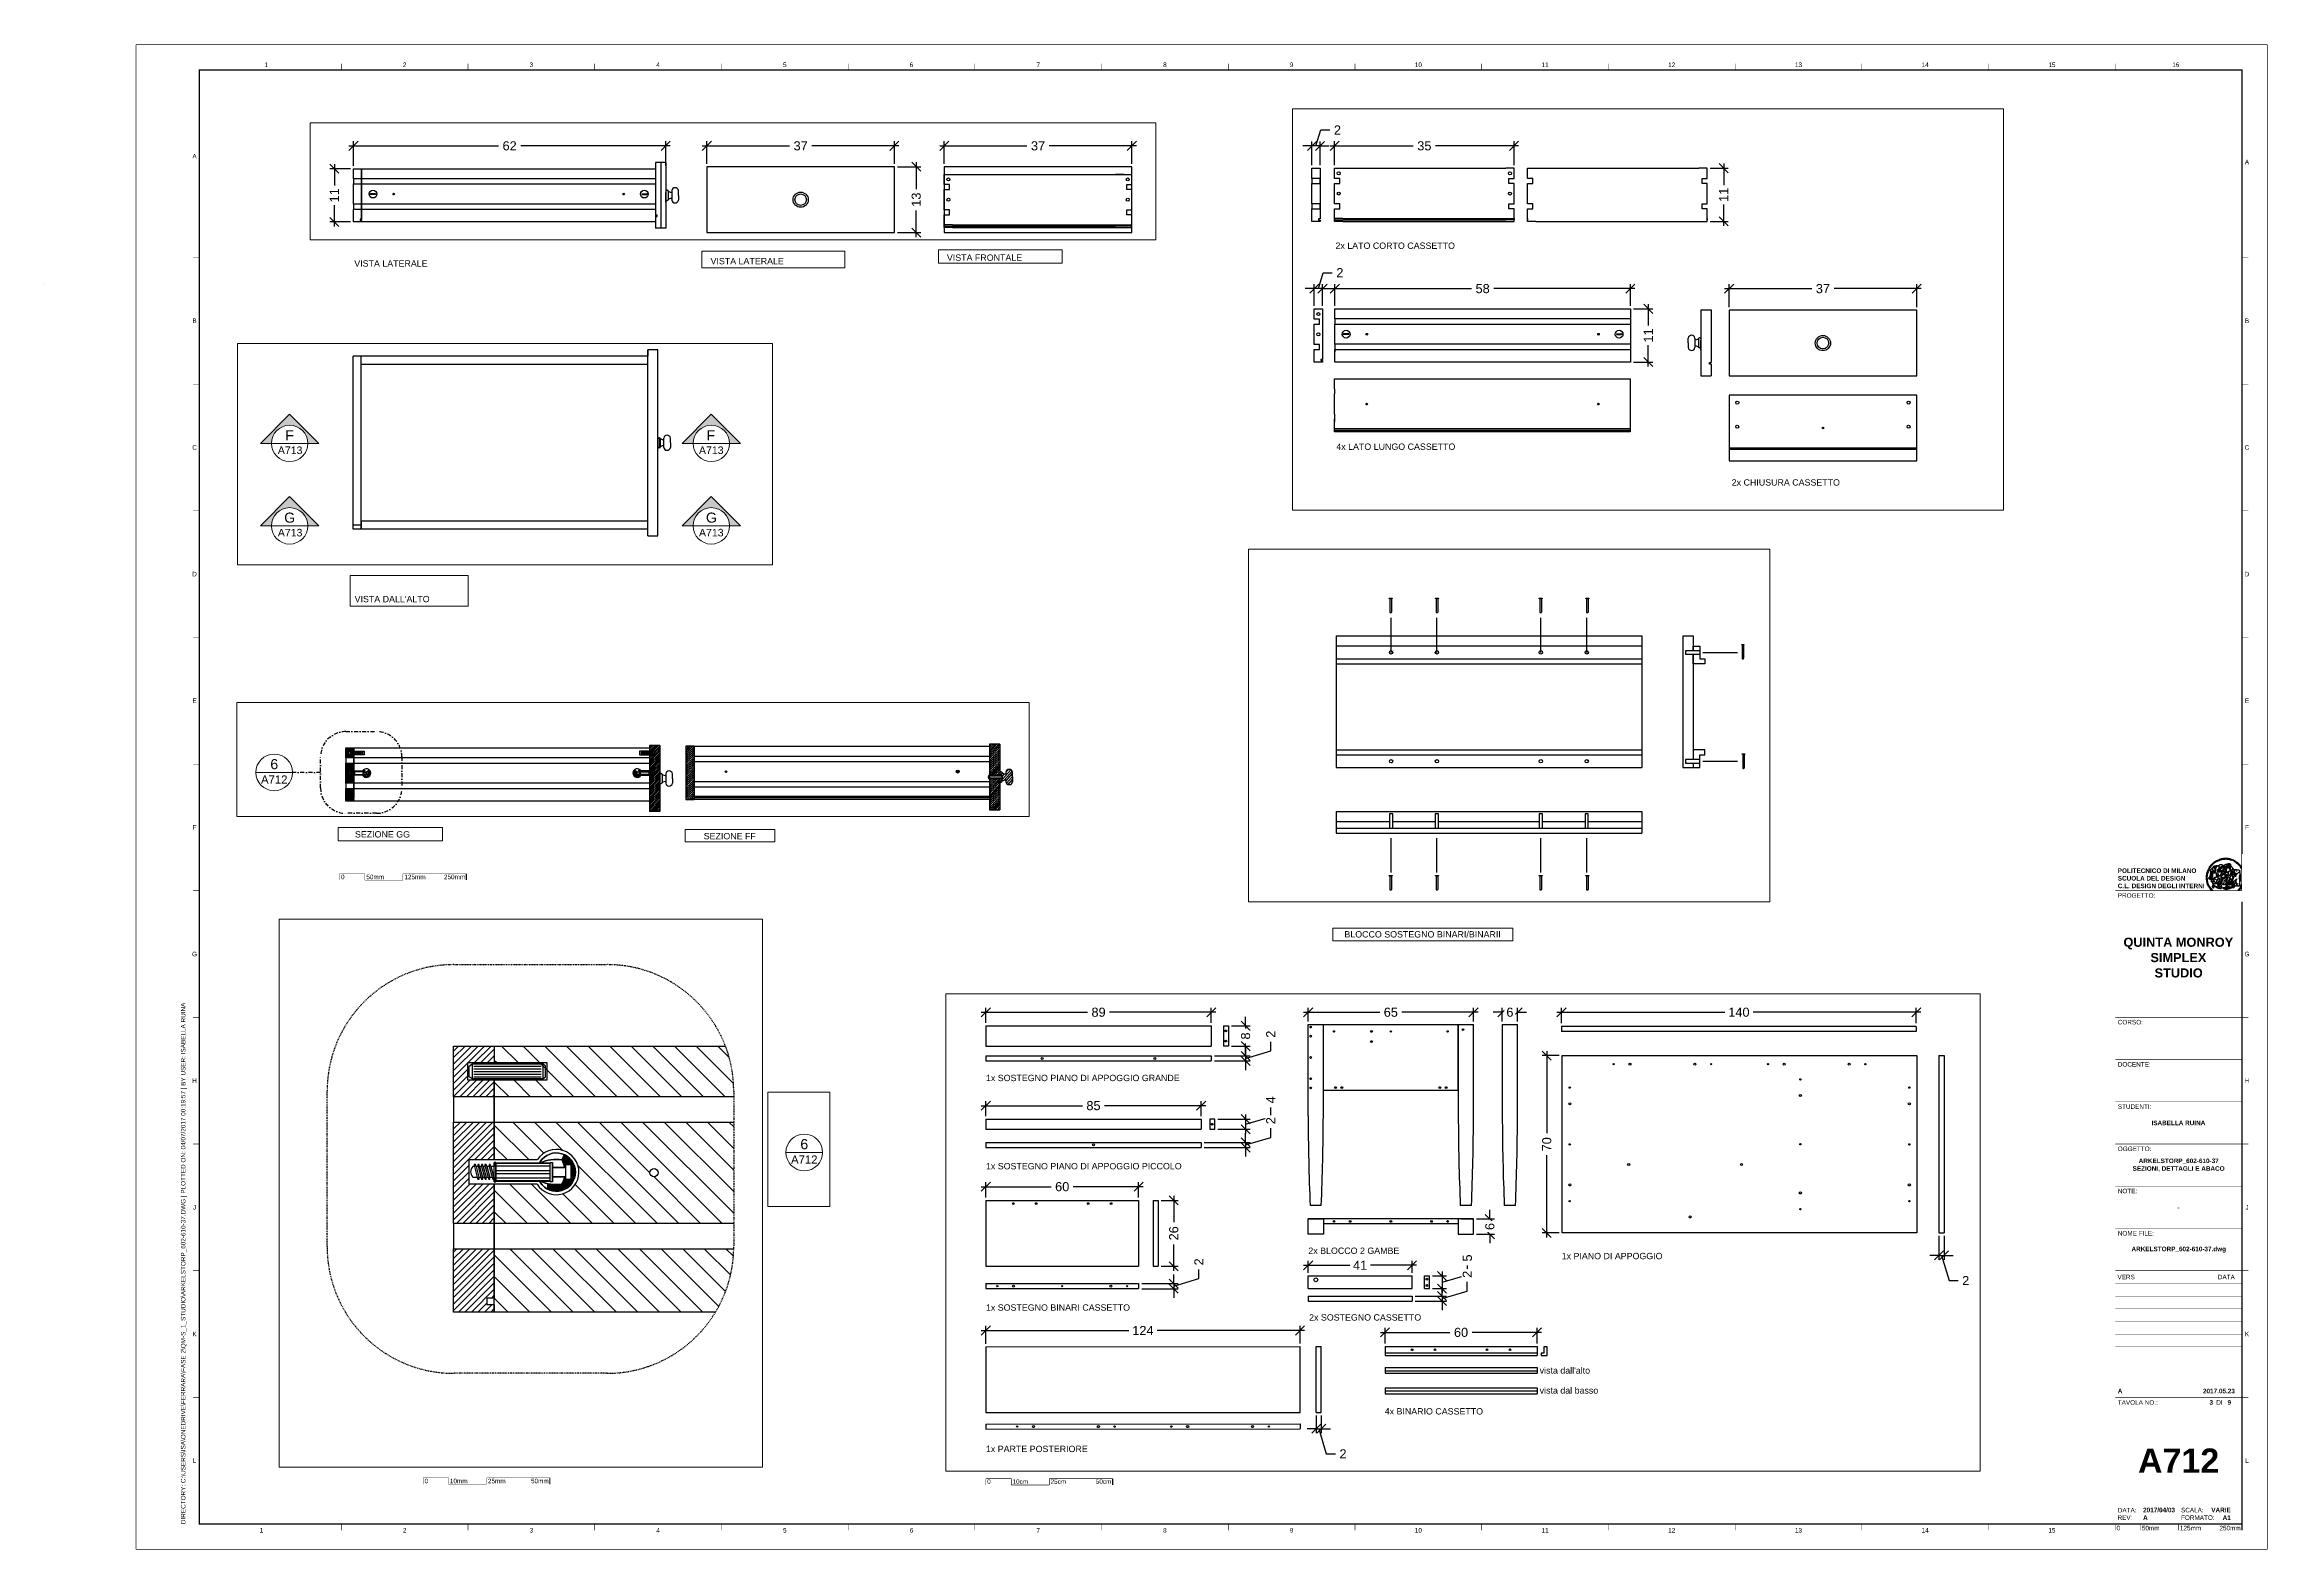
# Paper-space layout 'A712' of a CAD drawing. Header units: millimetres. Extents: x -36 to 841, y 0 to 594.
# The model-space entities are those that its viewports show. They can reach past a viewport. Long polylines and large blocks are cut down to what shows.
import ezdxf
from ezdxf.enums import TextEntityAlignment as Align

# ---------------------------------------------------------------- set-up
doc = ezdxf.new("R2010")
doc.units = ezdxf.units.MM
doc.header["$LTSCALE"] = 0.5
doc.set_wipeout_variables(frame=1)
doc.linetypes.add('TRATTOPUNTO2', pattern=[12.7, 6.35, -3.175, 0, -3.175])
doc.layers.add('A-ANNO-SYMB', color=202, linetype='Continuous', lineweight=18)
for name, color, linetype in [('ALTRE LINEE', 70, 'Continuous'), ('CONTRONO SEZIONI', 26, 'Continuous'), ('G-ANNO-GEOMETRY', 2, 'Continuous'), ('G-ANNO-LOGO', 3, 'Continuous'), ('G-ANNO-SYSTEM', 7, 'Continuous'), ('G-ANNO-TEXT', 3, 'Continuous'), ('G-ANNO-TTLB', 3, 'Continuous'), ('linee sezionate', 5, 'Continuous'), ('retino sezione', 157, 'Continuous'), ('SIMBOLI', 201, 'Continuous'), ('viti', 240, 'Continuous'), ('viti sottili', 4, 'Continuous')]:
    doc.layers.add(name, color=color, linetype=linetype)
doc.layers.add('G-ANNO-NPLT', color=210, linetype='Continuous', plot=False)
doc.layers.add('LINEE SEZIONE', color=129, linetype='Continuous', plot=False)
doc.styles.add('ARIAL', font='arial.ttf')
doc.styles.add('ARIAL-BOLD', font='')
doc.styles.add('E-ARIAL', font='arial.ttf')
doc.styles.get("Standard").update_dxf_attribs({"font": 'arial.ttf'})
doc.styles.get('ARIAL-BOLD').set_extended_font_data('Arial', bold=True)
doc.dimstyles.new('TICK_36', dxfattribs={"dimtxt": 3.6, "dimasz": 3.6, "dimexe": 1.8, "dimexo": 1.2, "dimgap": 1.8, "dimtad": 0, "dimdec": 0, "dimzin": 0, "dimdsep": 46, "dimtxsty": 'ARIAL', "dimblk": 'OBLIQUE', "dimcen": 1.8, "dimdle": 1.8, "dimclrd": 3, "dimclre": 3, "dimclrt": 256, "dimadec": 0, "dimazin": 0, "dimtfac": 1, "dimtdec": 0, "dimtmove": 1, "dimatfit": 3, "dimldrblk": 'OPEN90', "dimfxl": 1, "dimtfill": 1, "dimtolj": 1, "dimtzin": 0, "dimarcsym": 0})
pattern_1 = [(45, (-1.82544, -1.69339), (-0.12796865, 0.12796865), [])]
pattern_2 = [(229, (65.27, 18.3991), (0.20128105, -0.17497094), [])]
pattern_3 = [(45, (-1.82544, -41.07242), (-0.12796865, 0.12796865), [])]

# ---------------------------------------------------------------- blocks, each defined once
blk = doc.blocks.new('A1_GRID_LAYOUT')
at = {"layer": 'G-ANNO-NPLT', "const_width": 0.18}
for points in [[(841, 594), (0, 594)], [(0, 0), (0, 594)], [(841, 0), (841, 594)], [(841, 0), (0, 0)]]:
    blk.add_lwpolyline(points, dxfattribs=at)
at = {"layer": 'G-ANNO-TTLB', "const_width": 0.5, "flags": 128}
blk.add_lwpolyline([(25, 584), (25, 10), (831, 10), (831, 584)], close=True, dxfattribs=at)
at = {"layer": 'G-ANNO-TTLB', "const_width": 0.18, "flags": 128}
for points in [[(81, 586.5), (81, 584)], [(131, 586.5), (131, 584)], [(181, 586.5), (181, 584)], [(231, 586.5), (231, 584)], [(281, 586.5), (281, 584)], [(331, 586.5), (331, 584)], [(381, 586.5), (381, 584)], [(431, 586.5), (431, 584)], [(481, 586.5), (481, 584)], [(531, 586.5), (531, 584)], [(581, 586.5), (581, 584)], [(631, 586.5), (631, 584)], [(681, 586.5), (681, 584)], [(731, 586.5), (731, 584)], [(781, 586.5), (781, 584)], [(0, 578.5), (0, 576)], [(25, 510), (22.5, 510)], [(833.5, 510), (831, 510)], [(25, 460), (22.5, 460)], [(833.5, 460), (831, 460)], [(25, 410), (22.5, 410)], [(833.5, 410), (831, 410)], [(25, 360), (22.5, 360)], [(833.5, 360), (831, 360)], [(25, 310), (22.5, 310)], [(833.5, 310), (831, 310)], [(25, 260), (22.5, 260)], [(833.5, 260), (831, 260)], [(25, 210), (22.5, 210)], [(833.5, 210), (831, 210)], [(25, 160), (22.5, 160)], [(833.5, 160), (831, 160)], [(25, 110), (22.5, 110)], [(833.5, 110), (831, 110)], [(833.5, 110), (831, 110)], [(25, 60), (22.5, 60)], [(833.5, 60), (831, 60)], [(833.5, 60), (831, 60)], [(81, 10), (81, 7.5)], [(131, 10), (131, 7.5)], [(181, 10), (181, 7.5)], [(231, 10), (231, 7.5)], [(281, 10), (281, 7.5)], [(331, 10), (331, 7.5)], [(381, 10), (381, 7.5)], [(431, 10), (431, 7.5)], [(481, 10), (481, 7.5)], [(531, 10), (531, 7.5)], [(581, 10), (581, 7.5)], [(631, 10), (631, 7.5)], [(681, 10), (681, 7.5)], [(731, 10), (731, 7.5)], [(781, 10), (781, 7.5)]]:
    blk.add_lwpolyline(points, dxfattribs=at)
at = {"layer": 'G-ANNO-TTLB', "const_width": 0.18}
blk.add_lwpolyline([(716.5, 10), (776.5, 10)], dxfattribs=at)
at = {"layer": 'G-ANNO-TEXT', "style": 'ARIAL'}
for s, p in [('1', (51.35, 586.07)), ('2', (106, 586.07)), ('3', (156, 586.07)), ('4', (206, 586.07)), ('5', (256, 586.07)), ('6', (306, 586.07)), ('7', (356, 586.07)), ('8', (406, 586.07)), ('9', (456, 586.07)), ('10', (506, 586.07)), ('11', (556, 586.07)), ('12', (606, 586.07)), ('13', (656, 586.07)), ('14', (706, 586.07)), ('15', (756, 586.07)), ('16', (804.89, 586.07)), ('A', (23.09, 549.98)), ('A', (832.98, 547.71)), ('B', (23.09, 485)), ('B', (832.98, 485)), ('C', (23.09, 435)), ('C', (832.98, 435)), ('D', (23.09, 385)), ('D', (832.98, 385)), ('E', (23.09, 335)), ('E', (832.98, 335)), ('F', (23.09, 285)), ('F', (832.98, 285)), ('G', (23.09, 235)), ('G', (832.98, 235)), ('H', (23.09, 185)), ('H', (832.98, 185)), ('J', (23.09, 135)), ('J', (832.98, 135)), ('K', (23.09, 85)), ('K', (832.98, 85)), ('L', (23.09, 35)), ('L', (832.98, 35)), ('1', (49.49, 7.51)), ('2', (106, 7.51)), ('3', (156, 7.51)), ('4', (206, 7.51)), ('5', (256, 7.51)), ('6', (306, 7.51)), ('7', (356, 7.51)), ('8', (406, 7.51)), ('9', (456, 7.51)), ('10', (506, 7.51)), ('11', (556, 7.51)), ('12', (606, 7.51)), ('13', (656, 7.51)), ('14', (706, 7.51)), ('15', (756, 7.51))]:
    blk.add_text(s, height=1.8, dxfattribs=at).set_placement(p, align=Align.MIDDLE_CENTER)
at = {"layer": 'G-ANNO-TEXT', "insert": (17.7, 9.95), "char_height": 1.8, "attachment_point": 1, "rotation": 90, "style": 'ARIAL'}
blk.add_mtext_dynamic_manual_height_columns('DIRECTORY: C:\\\\USERS\\\\ISA\\\\ONEDRIVE\\\\FERRARA\\\\FASE 2\\\\QM-S_1_STUDIO\\\\ARKELSTORP_602-610-37.DWG | PLOTTED ON: 04/07/2017 00:19:57 | BY USER: ISABELLA RUINA', width=412.209, gutter_width=9, heights=[0], dxfattribs=at)
blk = doc.blocks.new('logoPolimi')
for p, q in [((-2.37, 0.12), (-2.16, 0.11)), ((-2.37, 0.01), (-2.16, 0.01)), ((-2.36, 0.23), (-2.15, 0.21)), ((-2.35, 0.34), (-2.14, 0.31)), ((-2.33, 0.45), (-2.12, 0.41)), ((-2.3, 0.55), (-2.1, 0.51)), ((-2.28, 0.66), (-2.07, 0.6)), ((-2.24, 0.77), (-2.04, 0.7)), ((-2.2, 0.87), (-2.01, 0.79)), ((-2.16, 0.97), (-1.97, 0.89)), ((-2.11, 1.07), (-1.93, 0.98)), ((-2.06, 1.17), (-1.88, 1.07)), ((-2.01, 1.26), (-1.83, 1.15)), ((-1.94, 1.36), (-1.77, 1.24)), ((-1.88, 1.45), (-1.71, 1.32)), ((-1.84, 0.03), (-1.82, 0.35)), ((-1.81, 1.53), (-1.65, 1.4)), ((-1.74, 1.61), (-1.58, 1.47)), ((-1.73, 0.59), (-1.73, 0.59)), ((-1.73, 0.59), (-1.73, 0.59)), ((-1.66, 1.69), (-1.51, 1.54)), ((-1.65, 0.57), (-1.65, 0.57)), ((-1.59, 1.12), (-1.59, 1.12)), ((-1.58, 1.77), (-1.44, 1.61)), ((-1.51, 0.55), (-1.51, 0.55)), ((-1.51, 0.55), (-1.51, 0.55)), ((-1.49, 1.84), (-1.36, 1.68)), ((-1.41, 1.91), (-1.28, 1.74)), ((-1.32, 1.97), (-1.2, 1.8)), ((-1.31, 0.79), (-1.21, 0.75)), ((-1.21, 0.75), (-1.31, 0.79)), ((-1.21, 0.75), (-1.31, 0.79)), ((-1.22, 2.03), (-1.11, 1.85)), ((-1.21, 0.75), (-1.21, 0.75)), ((-1.21, 0.75), (-1.21, 0.75)), ((-1.19, 0.76), (-1.19, 0.76)), ((-1.19, 0.76), (-1.19, 0.76)), ((-1.17, 0.99), (-1.18, 0.99)), ((-1.18, 0.99), (-1.17, 0.99)), ((-1.16, 0.57), (-1.16, 0.57)), ((-1.16, 0.57), (-1.16, 0.57)), ((-1.13, 2.09), (-1.03, 1.9)), ((-1.1, 0.01), (-0.99, 0.06)), ((-0.99, 0.06), (-1.1, 0.01)), ((-0.99, 0.06), (-1.1, 0.01)), ((-1.03, 2.14), (-0.94, 1.95)), ((-0.99, 0.06), (-0.99, 0.06)), ((-0.99, 0.06), (-0.99, 0.06)), ((-0.97, 0.79), (-0.98, 0.79)), ((-0.89, 0.84), (-0.97, 0.79)), ((-0.97, 0.79), (-0.89, 0.84)), ((-0.96, 1.41), (-0.96, 1.41)), ((-0.96, 1.41), (-0.96, 1.41)), ((-0.93, 2.18), (-0.84, 1.99)), ((-0.89, 0.84), (-0.82, 0.87)), ((-0.82, 0.87), (-0.89, 0.84)), ((-0.89, 0.84), (-0.82, 0.87)), ((-0.88, 0.83), (-0.89, 0.84)), ((-0.85, 1.39), (-0.85, 1.39)), ((-0.85, 1.39), (-0.85, 1.39)), ((-0.84, 0.14), (-0.84, 0.14)), ((-0.83, 2.22), (-0.75, 2.03)), ((-0.77, 1.08), (-0.78, 1.08)), ((-0.78, 1.08), (-0.77, 1.08)), ((-0.61, 1.12), (-0.77, 1.08)), ((-0.77, 1.08), (-0.61, 1.12)), ((-0.77, 1.08), (-0.61, 1.12)), ((-0.75, 1.3), (-0.76, 1.29)), ((-0.76, 1.29), (-0.75, 1.3)), ((-0.72, 2.26), (-0.66, 2.06)), ((-0.65, 0.99), (-0.7, 0.96)), ((-0.69, 0.18), (-0.68, 0.18)), ((-0.66, 0.93), (-0.66, 0.93)), ((-0.66, 0.93), (-0.64, 0.93)), ((-0.66, 0.93), (-0.66, 0.93)), ((-0.66, 0.93), (-0.66, 0.93)), ((-0.63, 1.01), (-0.63, 1.01)), ((-0.63, 1.01), (-0.62, 1.01)), ((-0.63, 0.66), (-0.63, 0.66)), ((-0.61, 2.29), (-0.56, 2.09)), ((-0.6, 1.12), (-0.61, 1.12)), ((-0.61, 1.12), (-0.6, 1.12)), ((-0.61, 1.12), (-0.6, 1.12)), ((-0.61, 0.86), (-0.57, 0.85)), ((-0.57, 0.85), (-0.61, 0.86)), ((-0.61, 0.86), (-0.57, 0.85)), ((-0.53, 1.08), (-0.6, 1.12)), ((-0.6, 1.12), (-0.6, 1.11)), ((-0.6, 1.12), (-0.53, 1.08)), ((-0.57, 0.8), (-0.59, 0.8)), ((-0.57, 0.85), (-0.53, 0.84)), ((-0.57, 0.85), (-0.57, 0.85)), ((-0.57, 0.85), (-0.57, 0.85)), ((-0.57, 0.85), (-0.53, 0.84)), ((-0.56, 0.29), (-0.49, 0.48)), ((-0.56, 0.14), (-0.56, 0.29)), ((-0.5, 0.11), (-0.56, 0.14)), ((-0.53, 0.84), (-0.51, 0.84)), ((-0.53, 0.84), (-0.51, 0.84)), ((-0.53, 0.84), (-0.53, 0.84)), ((-0.51, 2.32), (-0.46, 2.11)), ((-0.51, 0.11), (-0.51, 0.11)), ((-0.51, 0.11), (-0.51, 0.11)), ((-0.34, 0.33), (-0.5, 0.11)), ((-0.49, 0.48), (-0.41, 0.55)), ((-0.42, 0.8), (-0.47, 0.79)), ((-0.42, 0.8), (-0.47, 0.79)), ((-0.47, 0.79), (-0.45, 0.76)), ((-0.47, 0.79), (-0.45, 0.76)), ((-0.45, 1.14), (-0.42, 1.11)), ((-0.42, 1.26), (-0.36, 1.22)), ((-0.41, 0.55), (-0.34, 0.49)), ((-0.4, 2.34), (-0.36, 2.13)), ((-0.4, 1.37), (-0.38, 1.38)), ((-0.39, 1.37), (-0.4, 1.37)), ((-0.35, 1.33), (-0.4, 1.37)), ((-0.39, 1.24), (-0.4, 1.23)), ((-0.38, 1.14), (-0.38, 1.14)), ((-0.34, 0.49), (-0.09, 0.48)), ((-0.16, 0.32), (-0.34, 0.33)), ((-0.14, 0.32), (-0.31, 0.34)), ((-0.29, 2.35), (-0.26, 2.14)), ((-0.28, 1.3), (-0.29, 1.3)), ((-0.28, 1.3), (-0.28, 1.3)), ((-0.18, 2.36), (-0.16, 2.15)), ((-0.16, 1.24), (-0.16, 1.25)), ((-0.16, 1.25), (-0.16, 1.25)), ((-0.16, 0.49), (-0.14, 0.64)), ((-0.06, 0.27), (-0.16, 0.32)), ((-0.1, 0.88), (-0.09, 0.87)), ((-0.08, 1.37), (-0.08, 1.38)), ((-0.08, 1.23), (-0.05, 1.21)), ((-0.05, 1.21), (-0.08, 1.23)), ((-0.08, 1.23), (-0.05, 1.21)), ((-0.07, 2.37), (-0.06, 2.16)), ((-0.03, 0.26), (-0.06, 0.27)), ((-0.05, 1.21), (-0.04, 1.21)), ((-0.04, 1.21), (-0.05, 1.21)), ((-0.04, 1.21), (-0.04, 1.21)), ((-0.04, 1.21), (-0.04, 1.21)), ((-0.04, 0.48), (-0.03, 0.26)), ((0.03, 1.15), (0.03, 1.15)), ((0.03, 0.66), (0.03, 0.67)), ((0.04, 2.37), (0.04, 2.16)), ((0.07, 0.58), (0.07, 0.57)), ((0.1, 1.18), (0.1, 1.18)), ((0.1, 0.84), (0.1, 0.84)), ((0.13, 1.32), (0.17, 1.19)), ((0.15, 2.36), (0.14, 2.16)), ((0.14, 0.71), (0.34, 0.65)), ((0.31, 0.56), (0.17, 0.63)), ((0.26, 2.36), (0.24, 2.15)), ((0.27, 1.61), (0.27, 1.61)), ((0.27, 1.61), (0.27, 1.61)), ((0.27, 1.61), (0.27, 1.61)), ((0.29, 1.29), (0.29, 1.29)), ((0.29, 1.29), (0.29, 1.29)), ((0.29, 1.29), (0.29, 1.29)), ((0.29, 1.29), (0.29, 1.29)), ((0.33, 0.49), (0.34, 0.49)), ((0.33, 0.03), (0.35, 0.03)), ((0.33, 0.03), (0.35, 0.03)), ((0.37, 2.34), (0.34, 2.13)), ((0.34, 0.65), (0.34, 0.64)), ((0.35, 0.03), (0.57, 0.06)), ((0.35, 0.03), (0.57, 0.06)), ((0.35, 0.03), (0.35, 0.03)), ((0.35, 0.03), (0.35, 0.03)), ((0.38, 1.36), (0.37, 1.35)), ((0.38, 0.34), (0.37, 0.34)), ((0.38, 0.34), (0.38, 0.34)), ((0.43, 0.67), (0.39, 0.64)), ((0.48, 2.32), (0.44, 2.12)), ((0.49, 1.05), (0.51, 1.13)), ((0.51, 1.13), (0.49, 1.05)), ((0.49, 1.05), (0.51, 1.13)), ((0.51, 1.31), (0.5, 1.29)), ((0.51, 1.13), (0.52, 1.23)), ((0.52, 1.23), (0.51, 1.23)), ((0.51, 1.23), (0.52, 1.23)), ((0.52, 1.23), (0.51, 1.13)), ((0.51, 1.13), (0.52, 1.23)), ((0.52, 1.24), (0.6, 1.37)), ((0.52, 1.23), (0.6, 1.36)), ((0.6, 1.36), (0.52, 1.23)), ((0.52, 1.23), (0.52, 1.23)), ((0.52, 1.23), (0.52, 1.24)), ((0.52, 1.23), (0.52, 1.23)), ((0.55, 1.07), (0.53, 1.06)), ((0.53, 1.04), (0.53, 1.06)), ((0.53, 1.05), (0.53, 1.04)), ((0.59, 2.3), (0.54, 2.09)), ((0.54, 0.3), (0.63, 0.32)), ((0.54, -0.08), (0.61, 0.06)), ((0.61, 0.06), (0.54, -0.08)), ((0.54, -0.08), (0.61, 0.06)), ((0.56, 0.19), (0.59, 0.21)), ((0.57, 1.07), (0.57, 1.07)), ((0.57, 1.07), (0.57, 1.07)), ((0.57, 1.07), (0.57, 1.07)), ((0.57, 1.07), (0.57, 1.07)), ((0.57, 1.07), (0.57, 1.07)), ((0.57, 1.07), (0.57, 1.07)), ((0.57, 1.07), (0.57, 1.07)), ((0.58, 0.3), (0.59, 0.29)), ((0.59, 0.78), (0.59, 0.79)), ((0.59, 0.79), (0.59, 0.79)), ((0.59, 0.79), (0.59, 0.79)), ((0.59, 0.79), (0.59, 0.78)), ((0.61, 0.06), (0.6, 0.07)), ((0.6, 0.07), (0.61, 0.06)), ((0.61, 0.06), (0.61, 0.07)), ((0.62, 0.21), (0.65, 0.22)), ((0.69, 2.27), (0.63, 2.07)), ((0.64, 1.37), (0.65, 1.37)), ((0.69, 0.86), (0.68, 0.86)), ((0.68, 0.86), (0.69, 0.86)), ((0.68, 0.76), (0.68, 0.76)), ((0.8, 2.23), (0.73, 2.03)), ((0.76, 0.26), (0.76, 0.26)), ((0.9, 2.19), (0.82, 2)), ((0.82, 0.35), (0.84, 0.36)), ((0.82, 0.35), (0.82, 0.35)), ((0.84, 0.36), (0.84, 0.37)), ((0.85, 0.34), (1.05, 0.35)), ((1, 2.15), (0.91, 1.96)), ((0.93, 1.05), (0.93, 1.05)), ((0.93, 1.05), (0.93, 1.05)), ((0.93, 1.05), (0.93, 1.04)), ((0.93, 1.05), (0.93, 1.05)), ((0.97, 0.66), (0.96, 0.66)), ((1.01, 0.97), (0.98, 0.96)), ((1.1, 2.1), (1, 1.91)), ((1.2, 2.04), (1.09, 1.86)), ((1.17, 0.96), (1.17, 0.95)), ((1.17, 0.95), (1.17, 0.95)), ((1.29, 1.99), (1.18, 1.81)), ((1.38, 1.92), (1.26, 1.75)), ((1.34, 0.37), (1.26, 0.04)), ((1.27, 0.37), (1.27, 0.38)), ((1.28, 0.95), (1.28, 0.95)), ((1.47, 1.86), (1.34, 1.69)), ((1.37, 0.73), (1.46, 0.81)), ((1.41, 0.4), (1.41, 0.41)), ((1.56, 1.79), (1.42, 1.63)), ((1.64, 1.71), (1.49, 1.56)), ((1.49, 0.9), (1.57, 0.92)), ((1.72, 1.63), (1.56, 1.49)), ((1.67, 0.6), (1.57, 0.53)), ((1.79, 1.55), (1.63, 1.41)), ((1.86, 1.47), (1.7, 1.34)), ((1.93, 1.38), (1.76, 1.26)), ((1.99, 1.29), (1.81, 1.17)), ((2.05, 1.19), (1.87, 1.09)), ((2.1, 1.1), (1.92, 1)), ((2.15, 1), (1.96, 0.91)), ((2.19, 0.9), (2, 0.82)), ((2.23, 0.79), (2.04, 0.72)), ((2.27, 0.69), (2.07, 0.63)), ((2.3, 0.58), (2.09, 0.53)), ((2.32, 0.47), (2.12, 0.43)), ((2.34, 0.37), (2.13, 0.33)), ((2.36, 0.26), (2.15, 0.23)), ((2.37, 0.15), (2.16, 0.13)), ((2.37, 0.04), (2.16, 0.03)), ((-2.37, -0.1), (-2.16, -0.09)), ((-2.36, -0.21), (-2.15, -0.19)), ((-2.35, -0.32), (-2.14, -0.29)), ((-2.33, -0.43), (-2.12, -0.39)), ((-2.31, -0.54), (-2.1, -0.49)), ((-2.28, -0.65), (-2.08, -0.59)), ((-2.25, -0.75), (-2.05, -0.69)), ((-2.21, -0.86), (-2.02, -0.78)), ((-2.17, -0.96), (-1.98, -0.87)), ((-2.12, -1.06), (-1.93, -0.96)), ((-2.07, -1.16), (-1.89, -1.05)), ((-2.04, -0.15), (-1.97, -0.2)), ((-2.01, -1.25), (-1.84, -1.14)), ((-1.95, -1.34), (-1.78, -1.22)), ((-1.89, -1.43), (-1.72, -1.31)), ((-1.82, -1.52), (-1.66, -1.38)), ((-1.75, -1.6), (-1.59, -1.46)), ((-1.67, -1.68), (-1.52, -1.53)), ((-1.58, -0.12), (-1.6, -0.18)), ((-1.6, -0.18), (-1.58, -0.28)), ((-1.57, -0.54), (-1.59, -0.54)), ((-1.59, -0.54), (-1.59, -0.54)), ((-1.59, -1.76), (-1.45, -1.6)), ((-1.56, -0.32), (-1.56, -0.31)), ((-1.56, -0.31), (-1.56, -0.31)), ((-1.53, -0.65), (-1.53, -0.65)), ((-1.53, -0.65), (-1.53, -0.65)), ((-1.51, -1.83), (-1.37, -1.67)), ((-1.48, -0.86), (-1.48, -0.85)), ((-1.42, -0.37), (-1.42, -0.37)), ((-1.42, -1.9), (-1.29, -1.73)), ((-1.38, -0.46), (-1.38, -0.46)), ((-1.33, -1.96), (-1.21, -1.79)), ((-1.31, -0.24), (-1.31, -0.23)), ((-1.31, -0.23), (-1.31, -0.24)), ((-1.24, -2.02), (-1.13, -1.84)), ((-1.23, -0.19), (-1.23, -0.19)), ((-1.23, -0.19), (-1.23, -0.19)), ((-1.23, -0.19), (-1.23, -0.19)), ((-1.23, -0.19), (-1.23, -0.19)), ((-1.14, -2.08), (-1.04, -1.89)), ((-1.04, -2.13), (-0.95, -1.94)), ((-1.01, -0.39), (-1.02, -0.39)), ((-1.02, -0.39), (-1.01, -0.39)), ((-1.02, -0.7), (-1.02, -0.7)), ((-1.02, -0.7), (-1.02, -0.7)), ((-1.02, -0.7), (-1.02, -0.7)), ((-0.94, -2.18), (-0.86, -1.98)), ((-0.84, -2.22), (-0.77, -2.02)), ((-0.79, -0.51), (-0.83, -0.58)), ((-0.83, -0.58), (-0.79, -0.51)), ((-0.83, -0.58), (-0.79, -0.51)), ((-0.78, -1.05), (-0.83, -0.94)), ((-0.83, -0.94), (-0.78, -1.05)), ((-0.83, -0.94), (-0.83, -0.94)), ((-0.83, -0.94), (-0.78, -1.05)), ((-0.82, -1.23), (-0.82, -1.23)), ((-0.82, -1.23), (-0.77, -1.23)), ((-0.77, -1.23), (-0.82, -1.23)), ((-0.82, -1.23), (-0.82, -1.23)), ((-0.77, -1.23), (-0.82, -1.23)), ((-0.75, -0.96), (-0.8, -0.89)), ((-0.8, -0.89), (-0.79, -0.92)), ((-0.79, -0.92), (-0.8, -0.89)), ((-0.8, -0.89), (-0.75, -0.96)), ((-0.79, -0.92), (-0.8, -0.89)), ((-0.8, -0.89), (-0.8, -0.89)), ((-0.8, -0.89), (-0.75, -0.96)), ((-0.79, -0.92), (-0.78, -0.95)), ((-0.78, -0.95), (-0.79, -0.92)), ((-0.78, -0.95), (-0.79, -0.92)), ((-0.77, -0.49), (-0.78, -0.48)), ((-0.78, -0.48), (-0.77, -0.49)), ((-0.78, -0.95), (-0.76, -1)), ((-0.76, -1), (-0.78, -0.95)), ((-0.76, -1), (-0.78, -0.95)), ((-0.71, -0.89), (-0.75, -0.87)), ((-0.75, -0.87), (-0.71, -0.89)), ((-0.75, -0.87), (-0.71, -0.89)), ((-0.72, -1.01), (-0.75, -0.96)), ((-0.75, -0.96), (-0.72, -1.01)), ((-0.75, -0.96), (-0.72, -1.01)), ((-0.74, -2.25), (-0.67, -2.05)), ((-0.64, -0.93), (-0.71, -0.89)), ((-0.71, -0.89), (-0.64, -0.93)), ((-0.71, -0.89), (-0.64, -0.93)), ((-0.66, -0.53), (-0.66, -0.53)), ((-0.66, -0.53), (-0.66, -0.53)), ((-0.66, -0.53), (-0.66, -0.53)), ((-0.63, -2.29), (-0.57, -2.08)), ((-0.52, -2.31), (-0.48, -2.11)), ((-0.39, -0.81), (-0.51, -0.69)), ((-0.51, -1.04), (-0.5, -1.04)), ((-0.48, -0.42), (-0.48, -0.42)), ((-0.48, -0.42), (-0.48, -0.42)), ((-0.48, -0.42), (-0.48, -0.42)), ((-0.42, -2.33), (-0.38, -2.13)), ((-0.41, -0.51), (-0.41, -0.51)), ((-0.38, -0.05), (-0.39, -0.12)), ((-0.39, -0.12), (-0.37, -0.1)), ((-0.35, -0.14), (-0.37, -0.08)), ((-0.37, -0.09), (-0.37, -0.09)), ((-0.33, -0.12), (-0.35, -0.14)), ((-0.32, -0.14), (-0.35, -0.14)), ((-0.35, -0.18), (-0.34, -0.22)), ((-0.34, -0.08), (-0.29, -0.16)), ((-0.34, -0.22), (-0.34, -0.22)), ((-0.27, -0.17), (-0.32, -0.14)), ((-0.31, -2.35), (-0.28, -2.14)), ((-0.25, -0.91), (-0.26, -0.9)), ((-0.26, -1.29), (0.1, -1.2)), ((0.1, -1.2), (-0.26, -1.29)), ((0.08, -1.4), (-0.26, -1.29)), ((-0.26, -1.29), (0.08, -1.4)), ((-0.26, -1.38), (-0.26, -1.29)), ((-0.26, -1.29), (-0.26, -1.29)), ((-0.26, -1.29), (-0.26, -1.38)), ((-0.26, -1.29), (0.08, -1.4)), ((-0.26, -1.29), (-0.26, -1.29)), ((0.08, -1.49), (-0.26, -1.38)), ((-0.26, -1.38), (0.09, -1.49)), ((-0.2, -2.36), (-0.18, -2.15)), ((-0.14, -0.15), (-0.16, -0.13)), ((-0.11, -0.04), (-0.12, -0.05)), ((-0.09, -2.37), (-0.08, -2.16)), ((-0.04, -0.41), (-0.01, -0.44)), ((-0.01, -0.44), (-0.04, -0.41)), ((-0.04, -0.41), (-0.01, -0.44)), ((0.03, -2.37), (0.02, -2.16)), ((0.07, -0.84), (0.07, -0.84)), ((0.07, -0.84), (0.07, -0.84)), ((0.1, -1.2), (0.08, -1.32)), ((0.08, -1.32), (0.13, -1.2)), ((0.08, -1.4), (0.72, -1.22)), ((0.72, -1.22), (0.08, -1.4)), ((0.08, -1.4), (0.72, -1.22)), ((0.72, -1.31), (0.08, -1.49)), ((0.08, -1.44), (0.08, -1.4)), ((0.08, -1.4), (0.08, -1.44)), ((0.08, -1.4), (0.08, -1.49)), ((0.08, -1.49), (0.08, -1.44)), ((0.08, -1.44), (0.08, -1.44)), ((0.08, -1.44), (0.08, -1.45)), ((0.08, -1.45), (0.08, -1.46)), ((0.08, -1.46), (0.08, -1.49)), ((0.1, -1.01), (0.09, -0.86)), ((0.1, -1.01), (0.09, -0.86)), ((0.09, -1.49), (0.72, -1.31)), ((0.1, -1.2), (0.12, -1.04)), ((0.12, -1.04), (0.1, -1.2)), ((0.13, -1.2), (0.1, -1.2)), ((0.1, -1.2), (0.13, -1.2)), ((0.13, -1.2), (0.1, -1.2)), ((0.1, -1.2), (0.1, -1.2)), ((0.11, -0.44), (0.11, -0.44)), ((0.11, -0.44), (0.11, -0.44)), ((0.12, -0.21), (0.12, -0.21)), ((0.12, -0.21), (0.12, -0.21)), ((0.12, -0.21), (0.12, -0.21)), ((0.12, -0.21), (0.12, -0.21)), ((0.12, -0.21), (0.12, -0.21)), ((0.12, -0.21), (0.12, -0.21)), ((0.12, -0.21), (0.12, -0.21)), ((0.12, -0.21), (0.12, -0.21)), ((0.12, -0.21), (0.12, -0.21)), ((0.12, -0.21), (0.12, -0.21)), ((0.12, -0.21), (0.12, -0.21)), ((0.12, -0.21), (0.12, -0.21)), ((0.12, -0.21), (0.12, -0.21)), ((0.12, -0.56), (0.14, -0.53)), ((0.14, -0.53), (0.12, -0.56)), ((0.12, -0.56), (0.14, -0.53)), ((0.12, -1.04), (0.12, -1.04)), ((0.12, -1.04), (0.12, -1.04)), ((0.12, -1.04), (0.12, -1.04)), ((0.14, -2.37), (0.12, -2.16)), ((0.21, -0.99), (0.13, -1.2)), ((0.13, -1.2), (0.21, -0.99)), ((0.36, -1.14), (0.13, -1.2)), ((0.13, -1.2), (0.26, -1.17)), ((0.14, -0.53), (0.16, -0.49)), ((0.16, -0.49), (0.14, -0.53)), ((0.14, -0.53), (0.16, -0.49)), ((0.16, -0.49), (0.16, -0.49)), ((0.16, -0.49), (0.16, -0.49)), ((0.28, -1.19), (0.21, -0.99)), ((0.21, -0.99), (0.31, -1.27)), ((0.25, -2.36), (0.22, -2.15)), ((0.24, -0.17), (0.24, -0.16)), ((0.24, -0.16), (0.24, -0.17)), ((0.25, -0.84), (0.25, -0.88)), ((0.25, -0.88), (0.25, -0.84)), ((0.25, -0.88), (0.25, -0.84)), ((0.25, -0.88), (0.29, -1.17)), ((0.26, -0.88), (0.25, -0.88)), ((0.31, -1.27), (0.25, -0.88)), ((0.26, -1.17), (0.28, -1.16)), ((0.28, -1.16), (0.36, -1.14)), ((0.29, -1.17), (0.28, -1.19)), ((0.35, -2.34), (0.32, -2.14)), ((0.36, -1.14), (0.72, -1.22)), ((0.72, -1.22), (0.36, -1.14)), ((0.46, -2.32), (0.42, -2.12)), ((0.49, -0.31), (0.49, -0.31)), ((0.49, -0.31), (0.49, -0.31)), ((0.5, -0.27), (0.5, -0.27)), ((0.51, -0.27), (0.51, -0.27)), ((0.57, -2.3), (0.52, -2.1)), ((0.68, -2.27), (0.62, -2.07)), ((0.78, -2.24), (0.71, -2.04)), ((0.72, -0.81), (0.75, -0.89)), ((0.72, -1.22), (0.72, -1.31)), ((0.72, -1.31), (0.72, -1.22)), ((0.74, -0.23), (0.74, -0.23)), ((0.74, -0.23), (0.75, -0.24)), ((0.75, -0.23), (0.75, -0.23)), ((0.89, -2.2), (0.81, -2)), ((0.86, -0.25), (0.82, -0.34)), ((0.87, -0.22), (0.86, -0.23)), ((0.87, -0.22), (0.86, -0.25)), ((0.99, -2.15), (0.9, -1.96)), ((0.96, -0.58), (0.96, -0.57)), ((1.09, -2.11), (0.99, -1.92)), ((1.05, -1.05), (1.04, -1.05)), ((1.19, -2.05), (1.08, -1.87)), ((1.28, -2), (1.17, -1.82)), ((1.37, -1.93), (1.25, -1.76)), ((1.31, -0.27), (1.3, -0.26)), ((1.3, -0.26), (1.3, -0.26)), ((1.3, -0.26), (1.3, -0.26)), ((1.3, -0.26), (1.31, -0.27)), ((1.3, -0.26), (1.3, -0.26)), ((1.46, -1.87), (1.33, -1.7)), ((1.54, -1.8), (1.41, -1.64)), ((1.63, -1.72), (1.48, -1.57)), ((1.71, -1.65), (1.55, -1.5)), ((1.78, -1.57), (1.62, -1.43)), ((1.85, -1.48), (1.69, -1.35)), ((1.92, -1.39), (1.75, -1.27)), ((1.98, -1.3), (1.81, -1.19)), ((2.04, -1.21), (1.86, -1.1)), ((2.09, -1.11), (1.91, -1.01)), ((2.14, -1.01), (1.95, -0.92)), ((2.19, -0.91), (1.99, -0.83)), ((2.23, -0.81), (2.03, -0.74)), ((2.26, -0.7), (2.06, -0.64)), ((2.29, -0.6), (2.09, -0.55)), ((2.32, -0.49), (2.11, -0.45)), ((2.34, -0.38), (2.13, -0.35)), ((2.35, -0.27), (2.15, -0.25)), ((2.37, -0.08), (2.16, -0.07)), ((2.36, -0.16), (2.16, -0.15))]:
    blk.add_line(p, q)
for points in [[(-1.9, 0.12), (-1.94, 0.02), (-2.05, -0.09), (-2.05, -0.09)], [(-1.86, 0.38), (-1.86, 0.38), (-1.87, 0.19), (-1.9, 0.12)], [(-1.76, 0.6), (-1.76, 0.6), (-1.84, 0.57), (-1.86, 0.38)], [(-1.86, -0.04), (-1.84, 0.02), (-1.84, 0.03), (-1.84, 0.03)], [(-1.82, 0.78), (-1.83, 0.8), (-1.85, 0.86), (-1.83, 0.88)], [(-1.82, 0.78), (-1.83, 0.8), (-1.85, 0.86), (-1.83, 0.88)], [(-1.83, 0.88), (-1.81, 0.9), (-1.76, 0.96), (-1.76, 0.96)], [(-1.83, 0.88), (-1.81, 0.9), (-1.76, 0.96), (-1.76, 0.96)], [(-1.76, 0.6), (-1.83, 0.7), (-1.78, 0.74), (-1.78, 0.74)], [(-1.78, 0.74), (-1.79, 0.74), (-1.83, 0.7), (-1.76, 0.6)], [(-1.78, 0.74), (-1.8, 0.76), (-1.81, 0.78), (-1.82, 0.78)], [(-1.78, 0.74), (-1.8, 0.76), (-1.81, 0.78), (-1.82, 0.78)], [(-1.82, 0.35), (-1.81, 0.5), (-1.73, 0.59), (-1.73, 0.59)], [(-1.82, -0.19), (-1.73, -0.07), (-1.75, 0.14), (-1.75, 0.3)], [(-1.75, 0.33), (-1.75, 0.17), (-1.73, -0.05), (-1.8, -0.17)], [(-1.78, 0.74), (-1.75, 0.72), (-1.72, 0.69), (-1.68, 0.7)], [(-1.68, 0.7), (-1.72, 0.69), (-1.75, 0.72), (-1.78, 0.74)], [(-1.68, 0.7), (-1.72, 0.69), (-1.75, 0.72), (-1.78, 0.74)], [(-1.78, 0.74), (-1.78, 0.74), (-1.78, 0.74), (-1.78, 0.74)], [(-1.76, 0.96), (-1.68, 1.1), (-1.59, 1.12), (-1.59, 1.12)], [(-1.76, 0.96), (-1.68, 1.1), (-1.6, 1.12), (-1.6, 1.12)], [(-1.73, 0.59), (-1.74, 0.59), (-1.75, 0.6), (-1.76, 0.6)], [(-1.73, 0.59), (-1.74, 0.59), (-1.75, 0.6), (-1.76, 0.6)], [(-1.75, 0.3), (-1.76, 0.47), (-1.65, 0.57), (-1.65, 0.57)], [(-1.65, 0.57), (-1.65, 0.57), (-1.76, 0.5), (-1.75, 0.33)], [(-1.65, 0.57), (-1.68, 0.58), (-1.7, 0.58), (-1.73, 0.59)], [(-1.65, 0.57), (-1.68, 0.58), (-1.7, 0.58), (-1.73, 0.59)], [(-1.5, 0.71), (-1.53, 0.74), (-1.61, 0.71), (-1.68, 0.7)], [(-1.68, 0.7), (-1.61, 0.71), (-1.53, 0.73), (-1.5, 0.71)], [(-1.5, 0.71), (-1.53, 0.73), (-1.61, 0.71), (-1.68, 0.7)], [(-1.51, 0.55), (-1.56, 0.56), (-1.61, 0.56), (-1.65, 0.57)], [(-1.65, 0.57), (-1.61, 0.56), (-1.56, 0.56), (-1.51, 0.55)], [(-1.51, 0.55), (-1.56, 0.56), (-1.61, 0.56), (-1.65, 0.57)], [(-1.59, 1.12), (-1.6, 1.06), (-1.61, 0.99), (-1.61, 0.97)], [(-1.61, 0.97), (-1.61, 0.99), (-1.6, 1.06), (-1.59, 1.12)], [(-1.61, 0.97), (-1.61, 0.99), (-1.6, 1.06), (-1.59, 1.12)], [(-1.61, 0.97), (-1.61, 0.95), (-1.56, 0.88), (-1.54, 0.87)], [(-1.54, 0.87), (-1.56, 0.88), (-1.61, 0.95), (-1.61, 0.97)], [(-1.54, 0.87), (-1.56, 0.88), (-1.61, 0.96), (-1.61, 0.97)], [(-1.59, 1.12), (-1.59, 1.13), (-1.59, 1.15), (-1.58, 1.16)], [(-1.59, 1.12), (-1.59, 1.13), (-1.59, 1.15), (-1.58, 1.16)], [(-1.58, 1.16), (-1.57, 1.21), (-1.52, 1.23), (-1.49, 1.25)], [(-1.58, 1.16), (-1.57, 1.21), (-1.52, 1.23), (-1.49, 1.25)], [(-1.58, 0.36), (-1.58, 0.48), (-1.51, 0.55), (-1.51, 0.55)], [(-1.51, 0.55), (-1.51, 0.55), (-1.58, 0.48), (-1.58, 0.36)], [(-1.51, 0.55), (-1.51, 0.55), (-1.58, 0.48), (-1.58, 0.36)], [(-1.55, 0.04), (-1.55, 0.08), (-1.58, 0.25), (-1.58, 0.36)], [(-1.58, 0.36), (-1.58, 0.25), (-1.55, 0.08), (-1.55, 0.04)], [(-1.58, 0.36), (-1.58, 0.25), (-1.55, 0.08), (-1.55, 0.04)], [(-1.58, -0.12), (-1.57, -0.06), (-1.55, 0.02), (-1.55, 0.04)], [(-1.55, 0.04), (-1.55, 0.02), (-1.57, -0.06), (-1.58, -0.12)], [(-1.55, 0.04), (-1.55, 0.02), (-1.56, -0.04), (-1.57, -0.1)], [(-1.54, 0.87), (-1.52, 0.85), (-1.47, 0.83), (-1.44, 0.83)], [(-1.44, 0.83), (-1.47, 0.83), (-1.52, 0.85), (-1.54, 0.87)], [(-1.45, 0.83), (-1.47, 0.83), (-1.52, 0.85), (-1.54, 0.87)], [(-1.51, 0.55), (-1.33, 0.54), (-1.16, 0.57), (-1.16, 0.57)], [(-1.16, 0.57), (-1.16, 0.57), (-1.33, 0.54), (-1.51, 0.55)], [(-1.16, 0.57), (-1.16, 0.57), (-1.33, 0.54), (-1.51, 0.55)], [(-1.5, 0.71), (-1.46, 0.68), (-1.4, 0.62), (-1.33, 0.66)], [(-1.33, 0.66), (-1.4, 0.62), (-1.46, 0.68), (-1.5, 0.71)], [(-1.33, 0.66), (-1.4, 0.62), (-1.46, 0.68), (-1.5, 0.71)], [(-1.49, 1.25), (-1.46, 1.26), (-1.42, 1.33), (-1.39, 1.36)], [(-1.49, 1.25), (-1.46, 1.27), (-1.43, 1.34), (-1.39, 1.36)], [(-1.31, 0.79), (-1.33, 0.79), (-1.42, 0.83), (-1.45, 0.83)], [(-1.44, 0.83), (-1.42, 0.83), (-1.33, 0.79), (-1.31, 0.79)], [(-1.31, 0.79), (-1.33, 0.79), (-1.42, 0.83), (-1.44, 0.83)], [(-1.35, 1.1), (-1.4, 1.17), (-1.36, 1.23), (-1.29, 1.31)], [(-1.29, 1.31), (-1.36, 1.23), (-1.4, 1.17), (-1.35, 1.1)], [(-1.35, 1.1), (-1.4, 1.17), (-1.36, 1.23), (-1.29, 1.31)], [(-1.39, 1.36), (-1.35, 1.38), (-1.26, 1.4), (-1.19, 1.41)], [(-1.39, 1.36), (-1.35, 1.38), (-1.26, 1.4), (-1.19, 1.41)], [(-1.18, 0.99), (-1.24, 0.97), (-1.3, 1.03), (-1.35, 1.1)], [(-1.35, 1.1), (-1.3, 1.03), (-1.24, 0.97), (-1.18, 0.99)], [(-1.18, 1), (-1.24, 0.97), (-1.3, 1.03), (-1.35, 1.1)], [(-1.33, 0.66), (-1.28, 0.7), (-1.23, 0.73), (-1.21, 0.75)], [(-1.21, 0.75), (-1.23, 0.73), (-1.28, 0.7), (-1.33, 0.66)], [(-1.21, 0.75), (-1.23, 0.73), (-1.28, 0.7), (-1.33, 0.66)], [(-1.29, 1.31), (-1.22, 1.39), (-1.01, 1.41), (-0.96, 1.41)], [(-0.96, 1.41), (-1.01, 1.41), (-1.22, 1.39), (-1.29, 1.31)], [(-1.29, 1.31), (-1.22, 1.39), (-1.01, 1.41), (-0.96, 1.41)], [(-1.24, -0.02), (-1.21, -0.01), (-1.1, 0.01), (-1.1, 0.01)], [(-1.1, 0.01), (-1.1, 0.01), (-1.21, -0.01), (-1.24, -0.02)], [(-1.1, 0.01), (-1.1, 0.01), (-1.21, -0.01), (-1.24, -0.02)], [(-1.21, 0.75), (-1.2, 0.75), (-1.19, 0.76), (-1.19, 0.76)], [(-1.19, 0.76), (-1.19, 0.76), (-1.2, 0.75), (-1.21, 0.75)], [(-1.19, 0.76), (-1.19, 0.76), (-1.2, 0.76), (-1.21, 0.75)], [(-1.19, 1.41), (-1.11, 1.43), (-0.97, 1.41), (-0.97, 1.41)], [(-1.19, 1.41), (-1.12, 1.43), (-0.98, 1.41), (-0.98, 1.41)], [(-1.19, 0.76), (-1.19, 0.77), (-1.18, 0.78), (-1.18, 0.79)], [(-1.18, 0.79), (-1.18, 0.78), (-1.19, 0.77), (-1.19, 0.76)], [(-1.19, 0.76), (-1.19, 0.77), (-1.19, 0.78), (-1.18, 0.79)], [(-1.18, 0.68), (-1.18, 0.68), (-1.19, 0.71), (-1.19, 0.76)], [(-1.19, 0.76), (-1.19, 0.71), (-1.18, 0.68), (-1.18, 0.68)], [(-1.18, 0.68), (-1.18, 0.68), (-1.19, 0.71), (-1.19, 0.76)], [(-1.18, 0.97), (-1.18, 0.97), (-1.18, 0.98), (-1.17, 0.99)], [(-1.17, 0.99), (-1.18, 0.98), (-1.18, 0.97), (-1.18, 0.97)], [(-1.18, 0.97), (-1.18, 0.97), (-1.18, 0.98), (-1.17, 0.99)], [(-1.18, 0.79), (-1.17, 0.86), (-1.18, 0.95), (-1.18, 0.97)], [(-1.18, 0.97), (-1.18, 0.95), (-1.17, 0.86), (-1.18, 0.79)], [(-1.18, 0.79), (-1.17, 0.86), (-1.18, 0.95), (-1.18, 0.97)], [(-1.16, 0.57), (-1.17, 0.6), (-1.18, 0.64), (-1.18, 0.68)], [(-1.18, 0.68), (-1.18, 0.64), (-1.17, 0.6), (-1.16, 0.57)], [(-1.16, 0.57), (-1.17, 0.6), (-1.18, 0.64), (-1.18, 0.68)], [(-1.17, 0.99), (-1.17, 1.03), (-1.16, 1.09), (-1.14, 1.13)], [(-1.09, 0.42), (-1.1, 0.44), (-1.14, 0.48), (-1.16, 0.57)], [(-1.16, 0.57), (-1.14, 0.48), (-1.1, 0.44), (-1.09, 0.42)], [(-1.09, 0.42), (-1.1, 0.44), (-1.14, 0.48), (-1.16, 0.57)], [(-1.14, 1.13), (-1.12, 1.18), (-1.05, 1.31), (-1.05, 1.31)], [(-1.12, 0.46), (-1.12, 0.46), (-1.13, 0.38), (-1.11, 0.26)], [(-1.11, 0.26), (-1.08, 0.14), (-1.05, 0.03), (-1.05, 0.03)], [(-1.02, 0.32), (-1.02, 0.32), (-1.08, 0.4), (-1.09, 0.42)], [(-1.09, 0.42), (-1.08, 0.4), (-1.02, 0.32), (-1.02, 0.32)], [(-1.02, 0.32), (-1.02, 0.32), (-1.08, 0.4), (-1.09, 0.42)], [(-0.98, 0.2), (-0.98, 0.21), (-1.02, 0.32), (-1.02, 0.32)], [(-1.02, 0.32), (-1.02, 0.32), (-0.98, 0.21), (-0.98, 0.2)], [(-0.98, 0.2), (-0.98, 0.21), (-1.02, 0.32), (-1.02, 0.32)], [(-1.01, 0.12), (-1, 0.16), (-0.98, 0.19), (-0.98, 0.2)], [(-0.98, 0.2), (-0.98, 0.19), (-1, 0.16), (-1.01, 0.12)], [(-1.01, 0.12), (-1, 0.16), (-0.98, 0.19), (-0.98, 0.2)], [(-0.99, 0.06), (-1, 0.07), (-1.01, 0.1), (-1.01, 0.12)], [(-1.01, 0.12), (-1.01, 0.1), (-1, 0.07), (-0.99, 0.06)], [(-0.99, 0.06), (-1, 0.07), (-1.01, 0.1), (-1.01, 0.12)], [(-0.99, 0.06), (-0.99, 0.06), (-0.99, 0.06), (-0.98, 0.05)], [(-0.98, 0.05), (-0.99, 0.06), (-0.99, 0.06), (-0.99, 0.06)], [(-0.99, 0.05), (-0.99, 0.06), (-0.99, 0.06), (-0.99, 0.06)], [(-0.95, 0.02), (-0.96, 0.03), (-0.97, 0.04), (-0.99, 0.05)], [(-0.98, 1.41), (-0.98, 1.41), (-0.97, 1.41), (-0.96, 1.41)], [(-0.98, 0.81), (-0.94, 0.85), (-0.92, 0.93), (-0.91, 0.97)], [(-0.91, 0.97), (-0.92, 0.93), (-0.94, 0.85), (-0.98, 0.81)], [(-0.91, 0.97), (-0.92, 0.93), (-0.94, 0.85), (-0.98, 0.81)], [(-0.98, 0.79), (-0.98, 0.81), (-0.98, 0.81), (-0.98, 0.81)], [(-0.98, 0.81), (-0.98, 0.81), (-0.98, 0.81), (-0.98, 0.79)], [(-0.98, 0.81), (-0.98, 0.81), (-0.98, 0.81), (-0.98, 0.79)], [(-0.98, 0.79), (-0.98, 0.79), (-0.98, 0.78), (-0.97, 0.77)], [(-0.98, 0.79), (-0.98, 0.79), (-0.98, 0.78), (-0.97, 0.77)], [(-0.98, 0.05), (-0.97, 0.04), (-0.96, 0.03), (-0.95, 0.02)], [(-0.95, 0.02), (-0.96, 0.03), (-0.97, 0.04), (-0.98, 0.05)], [(-0.97, 1.41), (-0.97, 1.41), (-0.97, 1.41), (-0.96, 1.41)], [(-0.97, 0.77), (-0.96, 0.74), (-0.91, 0.64), (-0.91, 0.57)], [(-0.97, 0.77), (-0.96, 0.74), (-0.91, 0.64), (-0.91, 0.57)], [(-0.96, 1.41), (-0.94, 1.41), (-0.9, 1.41), (-0.85, 1.39)], [(-0.96, 1.41), (-0.94, 1.41), (-0.9, 1.41), (-0.85, 1.39)], [(-0.95, 0.02), (-0.94, 0.01), (-0.92, 0.01), (-0.9, 0.01)], [(-0.9, 0.01), (-0.92, 0.01), (-0.94, 0.01), (-0.95, 0.02)], [(-0.91, 0.01), (-0.92, 0.01), (-0.94, 0.01), (-0.95, 0.02)], [(-0.91, 0.97), (-0.89, 1), (-0.87, 1.01), (-0.84, 1.02)], [(-0.84, 1.02), (-0.87, 1.01), (-0.89, 1), (-0.91, 0.97)], [(-0.84, 1.02), (-0.87, 1.01), (-0.89, 1.01), (-0.91, 0.97)], [(-0.91, 0.57), (-0.91, 0.5), (-0.9, 0.43), (-0.88, 0.37)], [(-0.91, 0.57), (-0.91, 0.5), (-0.9, 0.43), (-0.88, 0.37)], [(-0.87, 0.03), (-0.87, 0.03), (-0.89, 0.01), (-0.91, 0.01)], [(-0.9, 0.01), (-0.89, 0.01), (-0.87, 0.03), (-0.87, 0.03)], [(-0.87, 0.03), (-0.87, 0.03), (-0.89, 0.01), (-0.9, 0.01)], [(-0.88, 0.84), (-0.88, 0.84), (-0.89, 0.79), (-0.88, 0.77)], [(-0.88, 0.77), (-0.89, 0.79), (-0.88, 0.83), (-0.88, 0.83)], [(-0.74, 0.66), (-0.85, 0.67), (-0.88, 0.77), (-0.88, 0.77)], [(-0.88, 0.77), (-0.88, 0.77), (-0.85, 0.67), (-0.74, 0.66)], [(-0.88, 0.37), (-0.86, 0.32), (-0.83, 0.25), (-0.82, 0.25)], [(-0.88, 0.37), (-0.86, 0.32), (-0.83, 0.25), (-0.82, 0.25)], [(-0.87, 0.03), (-0.86, 0.03), (-0.86, 0.05), (-0.86, 0.06)], [(-0.86, 0.06), (-0.86, 0.05), (-0.86, 0.03), (-0.87, 0.03)], [(-0.86, 0.06), (-0.86, 0.05), (-0.86, 0.03), (-0.87, 0.03)], [(-0.85, 1.39), (-0.86, 1.42), (-0.8, 1.45), (-0.8, 1.46)], [(-0.85, 1.39), (-0.86, 1.42), (-0.83, 1.44), (-0.82, 1.45)], [(-0.86, 0.06), (-0.86, 0.07), (-0.86, 0.1), (-0.85, 0.11)], [(-0.85, 0.11), (-0.86, 0.1), (-0.86, 0.07), (-0.86, 0.06)], [(-0.85, 0.11), (-0.86, 0.1), (-0.86, 0.07), (-0.86, 0.06)], [(-0.81, 1.36), (-0.83, 1.37), (-0.84, 1.38), (-0.85, 1.39)], [(-0.85, 1.39), (-0.84, 1.38), (-0.83, 1.37), (-0.81, 1.36)], [(-0.85, 1.39), (-0.84, 1.38), (-0.83, 1.37), (-0.81, 1.36)], [(-0.85, 0.11), (-0.85, 0.12), (-0.84, 0.14), (-0.84, 0.14)], [(-0.84, 0.14), (-0.84, 0.14), (-0.85, 0.12), (-0.85, 0.11)], [(-0.84, 0.14), (-0.84, 0.14), (-0.85, 0.12), (-0.85, 0.11)], [(-0.84, 1.02), (-0.83, 1.03), (-0.81, 1.05), (-0.78, 1.08)], [(-0.78, 1.08), (-0.81, 1.05), (-0.83, 1.03), (-0.84, 1.02)], [(-0.78, 1.08), (-0.81, 1.05), (-0.83, 1.03), (-0.84, 1.02)], [(-0.84, 0.14), (-0.83, 0.15), (-0.81, 0.16), (-0.81, 0.16)], [(-0.81, 0.16), (-0.81, 0.16), (-0.83, 0.15), (-0.84, 0.14)], [(-0.81, 0.16), (-0.81, 0.16), (-0.84, 0.15), (-0.84, 0.14)], [(-0.84, 0.15), (-0.84, 0.15), (-0.84, 0.15), (-0.84, 0.14)], [(-0.84, 0.14), (-0.84, 0.14), (-0.84, 0.14), (-0.84, 0.14)], [(-0.84, 0.14), (-0.84, 0.14), (-0.84, 0.14), (-0.84, 0.14)], [(-0.84, 0.14), (-0.84, 0.14), (-0.84, 0.14), (-0.84, 0.14)], [(-0.82, 1.45), (-0.82, 1.45), (-0.8, 1.45), (-0.8, 1.45)], [(-0.82, 0.87), (-0.82, 0.87), (-0.72, 0.91), (-0.66, 0.93)], [(-0.66, 0.93), (-0.72, 0.91), (-0.82, 0.87), (-0.82, 0.87)], [(-0.82, 0.87), (-0.82, 0.87), (-0.72, 0.91), (-0.66, 0.93)], [(-0.82, 0.25), (-0.8, 0.25), (-0.77, 0.24), (-0.77, 0.23)], [(-0.82, 0.25), (-0.8, 0.25), (-0.78, 0.24), (-0.77, 0.23)], [(-0.76, 1.29), (-0.77, 1.32), (-0.79, 1.34), (-0.81, 1.36)], [(-0.81, 1.36), (-0.79, 1.34), (-0.77, 1.32), (-0.76, 1.29)], [(-0.81, 1.36), (-0.79, 1.34), (-0.77, 1.32), (-0.76, 1.3)], [(-0.81, 0.16), (-0.8, 0.17), (-0.8, 0.17), (-0.79, 0.18)], [(-0.79, 0.18), (-0.8, 0.17), (-0.8, 0.17), (-0.81, 0.16)], [(-0.79, 0.18), (-0.8, 0.17), (-0.8, 0.17), (-0.81, 0.16)], [(-0.8, 1.46), (-0.8, 1.49), (-0.69, 1.51), (-0.69, 1.51)], [(-0.8, 1.46), (-0.8, 1.49), (-0.75, 1.49), (-0.75, 1.49)], [(-0.8, 1.45), (-0.8, 1.45), (-0.8, 1.46), (-0.8, 1.46)], [(-0.79, 0.18), (-0.78, 0.18), (-0.77, 0.16), (-0.77, 0.16)], [(-0.77, 0.16), (-0.77, 0.16), (-0.78, 0.18), (-0.79, 0.18)], [(-0.77, 0.16), (-0.77, 0.16), (-0.78, 0.18), (-0.79, 0.18)], [(-0.78, 1.08), (-0.77, 1.1), (-0.76, 1.13), (-0.75, 1.16)], [(-0.75, 1.16), (-0.76, 1.13), (-0.77, 1.1), (-0.78, 1.08)], [(-0.75, 1.16), (-0.76, 1.13), (-0.77, 1.1), (-0.78, 1.08)], [(-0.77, 0.23), (-0.76, 0.22), (-0.72, 0.2), (-0.71, 0.2)], [(-0.77, 0.23), (-0.76, 0.22), (-0.72, 0.2), (-0.71, 0.2)], [(-0.77, 0.16), (-0.77, 0.16), (-0.74, 0.16), (-0.7, 0.17)], [(-0.7, 0.17), (-0.74, 0.16), (-0.77, 0.16), (-0.77, 0.16)], [(-0.7, 0.17), (-0.74, 0.16), (-0.77, 0.16), (-0.77, 0.16)], [(-0.76, 1.3), (-0.74, 1.25), (-0.73, 1.2), (-0.75, 1.16)], [(-0.75, 1.16), (-0.73, 1.2), (-0.74, 1.25), (-0.76, 1.29)], [(-0.76, 1.29), (-0.74, 1.25), (-0.73, 1.2), (-0.75, 1.16)], [(-0.75, 1.49), (-0.75, 1.52), (-0.69, 1.51), (-0.69, 1.51)], [(-0.7, 1.26), (-0.7, 1.28), (-0.73, 1.28), (-0.75, 1.3)], [(-0.75, 1.3), (-0.73, 1.28), (-0.7, 1.28), (-0.7, 1.26)], [(-0.71, 1.24), (-0.72, 1.25), (-0.73, 1.27), (-0.75, 1.28)], [(-0.63, 0.66), (-0.63, 0.66), (-0.73, 0.66), (-0.74, 0.66)], [(-0.74, 0.66), (-0.73, 0.66), (-0.63, 0.66), (-0.63, 0.66)], [(-0.65, 1.23), (-0.67, 1.24), (-0.71, 1.23), (-0.71, 1.24)], [(-0.71, 0.2), (-0.7, 0.2), (-0.69, 0.19), (-0.69, 0.18)], [(-0.71, 0.2), (-0.7, 0.2), (-0.69, 0.19), (-0.69, 0.18)], [(-0.65, 1.23), (-0.67, 1.24), (-0.7, 1.25), (-0.7, 1.26)], [(-0.7, 1.26), (-0.7, 1.25), (-0.67, 1.24), (-0.65, 1.23)], [(-0.7, 0.17), (-0.69, 0.17), (-0.68, 0.18), (-0.69, 0.18)], [(-0.69, 0.18), (-0.68, 0.18), (-0.69, 0.17), (-0.7, 0.17)], [(-0.69, 0.18), (-0.68, 0.18), (-0.69, 0.17), (-0.7, 0.17)], [(-0.69, 1.51), (-0.69, 1.59), (-0.51, 1.55), (-0.51, 1.55)], [(-0.69, 1.51), (-0.66, 1.55), (-0.66, 1.55), (-0.66, 1.55)], [(-0.66, 0.67), (-0.69, 0.69), (-0.68, 0.72), (-0.68, 0.76)], [(-0.68, 0.76), (-0.68, 0.72), (-0.69, 0.69), (-0.66, 0.67)], [(-0.66, 0.68), (-0.69, 0.69), (-0.68, 0.72), (-0.68, 0.76)], [(-0.68, 0.76), (-0.68, 0.79), (-0.67, 0.82), (-0.66, 0.83)], [(-0.66, 0.83), (-0.67, 0.82), (-0.68, 0.79), (-0.68, 0.76)], [(-0.68, 0.76), (-0.68, 0.79), (-0.67, 0.82), (-0.66, 0.83)], [(-0.68, 0.18), (-0.68, 0.18), (-0.56, 0.15), (-0.51, 0.11)], [(-0.68, 0.18), (-0.68, 0.18), (-0.56, 0.15), (-0.51, 0.11)], [(-0.66, 1.55), (-0.63, 1.57), (-0.51, 1.55), (-0.51, 1.55)], [(-0.62, 0.95), (-0.63, 0.95), (-0.64, 0.94), (-0.66, 0.93)], [(-0.66, 0.93), (-0.64, 0.94), (-0.63, 0.95), (-0.62, 0.95)], [(-0.66, 0.83), (-0.65, 0.85), (-0.61, 0.86), (-0.61, 0.86)], [(-0.61, 0.86), (-0.61, 0.86), (-0.65, 0.84), (-0.66, 0.83)], [(-0.66, 0.83), (-0.65, 0.84), (-0.61, 0.86), (-0.61, 0.86)], [(-0.63, 0.66), (-0.64, 0.67), (-0.65, 0.67), (-0.66, 0.68)], [(-0.63, 0.66), (-0.64, 0.67), (-0.65, 0.67), (-0.66, 0.67)], [(-0.66, 0.67), (-0.65, 0.67), (-0.64, 0.67), (-0.63, 0.66)], [(-0.59, 1.24), (-0.6, 1.23), (-0.63, 1.22), (-0.65, 1.23)], [(-0.65, 1.23), (-0.63, 1.22), (-0.6, 1.23), (-0.59, 1.24)], [(-0.56, 1.24), (-0.56, 1.24), (-0.63, 1.22), (-0.65, 1.23)], [(-0.63, 1.01), (-0.63, 1.01), (-0.64, 1), (-0.65, 0.99)], [(-0.64, 0.93), (-0.64, 0.93), (-0.58, 0.88), (-0.57, 0.85)], [(-0.64, 0.93), (-0.64, 0.93), (-0.58, 0.88), (-0.57, 0.85)], [(-0.6, 1.11), (-0.6, 1.11), (-0.59, 1.05), (-0.63, 1.01)], [(-0.6, 1.11), (-0.6, 1.11), (-0.59, 1.05), (-0.63, 1.01)], [(-0.5, 0.65), (-0.55, 0.61), (-0.6, 0.64), (-0.63, 0.66)], [(-0.5, 0.65), (-0.55, 0.61), (-0.6, 0.64), (-0.63, 0.66)], [(-0.62, 1.01), (-0.62, 1.01), (-0.62, 0.97), (-0.62, 0.95)], [(-0.62, 0.95), (-0.62, 0.97), (-0.62, 1.01), (-0.62, 1.01)], [(-0.56, 1.24), (-0.56, 1.24), (-0.57, 1.25), (-0.59, 1.24)], [(-0.59, 1.24), (-0.57, 1.25), (-0.56, 1.24), (-0.56, 1.24)], [(-0.41, 0.55), (-0.41, 0.55), (-0.59, 0.44), (-0.56, 0.15)], [(-0.52, 0.81), (-0.53, 0.8), (-0.56, 0.79), (-0.57, 0.8)], [(-0.57, 0.01), (-0.57, 0.01), (-0.38, -0.06), (-0.35, -0.15)], [(-0.49, 1.27), (-0.5, 1.26), (-0.53, 1.24), (-0.56, 1.24)], [(-0.52, 1.26), (-0.53, 1.26), (-0.54, 1.22), (-0.56, 1.24)], [(-0.56, 1.24), (-0.54, 1.22), (-0.53, 1.26), (-0.52, 1.26)], [(-0.47, 1.06), (-0.49, 1.06), (-0.53, 1.08), (-0.53, 1.08)], [(-0.53, 1.08), (-0.53, 1.08), (-0.49, 1.06), (-0.47, 1.06)], [(-0.53, 0.84), (-0.53, 0.84), (-0.52, 0.81), (-0.52, 0.81)], [(-0.49, 1.27), (-0.5, 1.26), (-0.51, 1.26), (-0.52, 1.26)], [(-0.52, 1.26), (-0.51, 1.26), (-0.5, 1.26), (-0.49, 1.27)], [(-0.51, 0.12), (-0.51, 0.12), (-0.52, 0.19), (-0.49, 0.21)], [(-0.51, 0.19), (-0.51, 0.18), (-0.52, 0.15), (-0.51, 0.14)], [(-0.51, 1.55), (-0.43, 1.57), (-0.43, 1.53), (-0.43, 1.53)], [(-0.51, 1.55), (-0.43, 1.57), (-0.35, 1.51), (-0.35, 1.51)], [(-0.51, 0.84), (-0.51, 0.84), (-0.46, 0.83), (-0.45, 0.83)], [(-0.51, 0.84), (-0.51, 0.84), (-0.46, 0.83), (-0.45, 0.83)], [(-0.42, 0.27), (-0.43, 0.27), (-0.5, 0.2), (-0.51, 0.19)], [(-0.51, 0.14), (-0.51, 0.13), (-0.47, 0.05), (-0.47, 0.04)], [(-0.51, 0.11), (-0.51, 0.11), (-0.51, 0.11), (-0.51, 0.11)], [(-0.51, 0.11), (-0.51, 0.11), (-0.47, 0.1), (-0.46, 0.04)], [(-0.51, 0.11), (-0.51, 0.11), (-0.51, 0.11), (-0.51, 0.11)], [(-0.51, 0.11), (-0.5, 0.11), (-0.5, 0.1), (-0.49, 0.1)], [(-0.47, 0.71), (-0.46, 0.66), (-0.5, 0.65), (-0.5, 0.65)], [(-0.47, 0.71), (-0.46, 0.66), (-0.5, 0.65), (-0.5, 0.65)], [(-0.44, 1.3), (-0.45, 1.3), (-0.47, 1.28), (-0.49, 1.27)], [(-0.49, 1.27), (-0.47, 1.28), (-0.45, 1.3), (-0.44, 1.3)], [(-0.44, 1.3), (-0.45, 1.3), (-0.47, 1.28), (-0.49, 1.27)], [(-0.49, 0.21), (-0.48, 0.21), (-0.47, 0.22), (-0.47, 0.23)], [(-0.49, 0.21), (-0.49, 0.21), (-0.49, 0.21), (-0.49, 0.21)], [(-0.37, -0.09), (-0.37, -0.07), (-0.49, 0.1), (-0.49, 0.1)], [(-0.46, 1.08), (-0.46, 1.07), (-0.46, 1.06), (-0.47, 1.06)], [(-0.47, 1.06), (-0.46, 1.06), (-0.46, 1.07), (-0.46, 1.08)], [(-0.45, 0.76), (-0.44, 0.74), (-0.47, 0.71), (-0.47, 0.71)], [(-0.45, 0.76), (-0.44, 0.74), (-0.47, 0.71), (-0.47, 0.71)], [(-0.47, 0.23), (-0.46, 0.24), (-0.44, 0.27), (-0.42, 0.27)], [(-0.47, 0.04), (-0.47, 0.03), (-0.44, 0.02), (-0.44, 0.01)], [(-0.44, 1.1), (-0.45, 1.1), (-0.46, 1.08), (-0.46, 1.08)], [(-0.46, 1.08), (-0.46, 1.09), (-0.45, 1.1), (-0.44, 1.1)], [(-0.46, 0.04), (-0.46, 0.03), (-0.45, 0.03), (-0.44, 0.02)], [(-0.45, 0.83), (-0.44, 0.83), (-0.39, 0.82), (-0.39, 0.82)], [(-0.45, 0.83), (-0.44, 0.83), (-0.39, 0.82), (-0.39, 0.82)], [(-0.36, 0.68), (-0.36, 0.66), (-0.45, 0.58), (-0.41, 0.55)], [(-0.41, 0.55), (-0.45, 0.58), (-0.4, 0.62), (-0.39, 0.62)], [(-0.41, 1.32), (-0.42, 1.3), (-0.43, 1.3), (-0.44, 1.3)], [(-0.44, 1.3), (-0.43, 1.3), (-0.42, 1.3), (-0.41, 1.32)], [(-0.41, 1.32), (-0.42, 1.3), (-0.43, 1.3), (-0.44, 1.3)], [(-0.42, 1.11), (-0.42, 1.11), (-0.44, 1.1), (-0.44, 1.1)], [(-0.44, 1.1), (-0.44, 1.1), (-0.42, 1.11), (-0.42, 1.11)], [(-0.44, 0.02), (-0.43, 0.01), (-0.44, 0.01), (-0.43, 0)], [(-0.44, 0.01), (-0.43, 0), (-0.43, -0.02), (-0.38, -0.05)], [(-0.43, 1.53), (-0.37, 1.53), (-0.35, 1.5), (-0.35, 1.5)], [(-0.4, 1.12), (-0.4, 1.11), (-0.42, 1.11), (-0.42, 1.11)], [(-0.42, 1.11), (-0.42, 1.11), (-0.4, 1.11), (-0.4, 1.12)], [(-0.39, 0.82), (-0.39, 0.81), (-0.42, 0.8), (-0.42, 0.8)], [(-0.39, 0.82), (-0.39, 0.81), (-0.42, 0.8), (-0.42, 0.8)], [(-0.35, 0.32), (-0.36, 0.31), (-0.41, 0.28), (-0.42, 0.27)], [(-0.42, 0.27), (-0.41, 0.27), (-0.39, 0.28), (-0.38, 0.3)], [(-0.4, 1.37), (-0.4, 1.37), (-0.39, 1.33), (-0.41, 1.32)], [(-0.41, 1.32), (-0.39, 1.33), (-0.4, 1.37), (-0.4, 1.37)], [(-0.4, 1.37), (-0.4, 1.37), (-0.39, 1.33), (-0.41, 1.32)], [(-0.34, 0.49), (-0.35, 0.51), (-0.36, 0.52), (-0.41, 0.55)], [(-0.41, 0.55), (-0.36, 0.52), (-0.35, 0.51), (-0.34, 0.49)], [(-0.38, 1.14), (-0.38, 1.14), (-0.39, 1.12), (-0.4, 1.12)], [(-0.4, 1.12), (-0.39, 1.12), (-0.38, 1.14), (-0.38, 1.14)], [(-0.37, 1.36), (-0.38, 1.36), (-0.38, 1.35), (-0.39, 1.37)], [(-0.39, 0.63), (-0.39, 0.64), (-0.38, 0.65), (-0.36, 0.67)], [(-0.39, 0.62), (-0.38, 0.63), (-0.39, 0.63), (-0.39, 0.63)], [(-0.38, 1.38), (-0.38, 1.38), (-0.38, 1.36), (-0.36, 1.36)], [(-0.38, 1.14), (-0.38, 1.14), (-0.35, 1.11), (-0.35, 1.15)], [(-0.35, 1.14), (-0.35, 1.11), (-0.38, 1.14), (-0.38, 1.14)], [(-0.38, 0.3), (-0.37, 0.31), (-0.34, 0.35), (-0.3, 0.34)], [(-0.35, 1.34), (-0.37, 1.35), (-0.37, 1.36), (-0.37, 1.36)], [(-0.36, 1.36), (-0.36, 1.36), (-0.37, 1.35), (-0.35, 1.34)], [(-0.36, 0.67), (-0.34, 0.68), (-0.35, 0.68), (-0.35, 0.73)], [(-0.35, 0.73), (-0.36, 0.68), (-0.35, 0.69), (-0.36, 0.68)], [(-0.35, 1.5), (-0.33, 1.52), (-0.31, 1.5), (-0.31, 1.5)], [(-0.35, 1.51), (-0.28, 1.52), (-0.25, 1.44), (-0.25, 1.44)], [(-0.28, 1.3), (-0.31, 1.32), (-0.34, 1.34), (-0.35, 1.34)], [(-0.35, 1.34), (-0.34, 1.34), (-0.31, 1.32), (-0.28, 1.3)], [(-0.28, 1.31), (-0.31, 1.32), (-0.31, 1.31), (-0.35, 1.33)], [(-0.3, 1.28), (-0.3, 1.26), (-0.34, 1.18), (-0.35, 1.14)], [(-0.35, 1.15), (-0.34, 1.18), (-0.3, 1.26), (-0.3, 1.28)], [(-0.3, 0.9), (-0.3, 0.9), (-0.34, 0.77), (-0.35, 0.73)], [(-0.35, 0.73), (-0.34, 0.78), (-0.32, 0.79), (-0.32, 0.79)], [(-0.31, 0.34), (-0.31, 0.34), (-0.34, 0.33), (-0.35, 0.32)], [(-0.25, 0.48), (-0.27, 0.49), (-0.33, 0.47), (-0.34, 0.49)], [(-0.34, 0.49), (-0.33, 0.47), (-0.21, 0.46), (-0.18, 0.47)], [(-0.32, 0.79), (-0.33, 0.84), (-0.31, 0.88), (-0.31, 0.88)], [(-0.31, 1.5), (-0.26, 1.48), (-0.25, 1.44), (-0.25, 1.44)], [(-0.31, 0.88), (-0.31, 0.91), (-0.26, 0.94), (-0.26, 0.94)], [(-0.29, 1.3), (-0.29, 1.3), (-0.29, 1.29), (-0.3, 1.28)], [(-0.3, 1.28), (-0.29, 1.29), (-0.29, 1.3), (-0.29, 1.3)], [(-0.3, 1.19), (-0.3, 1.2), (-0.26, 1.22), (-0.26, 1.22)], [(-0.3, 1.19), (-0.3, 1.2), (-0.26, 1.22), (-0.26, 1.22)], [(-0.25, 1.17), (-0.28, 1.17), (-0.29, 1.18), (-0.3, 1.19)], [(-0.25, 1.17), (-0.28, 1.17), (-0.29, 1.19), (-0.3, 1.19)], [(-0.26, 0.94), (-0.26, 0.94), (-0.29, 0.92), (-0.3, 0.9)], [(-0.3, 0.34), (-0.25, 0.33), (-0.15, 0.33), (-0.14, 0.32)], [(-0.25, 1.3), (-0.26, 1.3), (-0.27, 1.3), (-0.28, 1.31)], [(-0.25, 1.3), (-0.26, 1.3), (-0.27, 1.3), (-0.28, 1.3)], [(-0.26, 1.22), (-0.26, 1.22), (-0.22, 1.24), (-0.18, 1.24)], [(-0.26, 1.22), (-0.26, 1.22), (-0.22, 1.24), (-0.18, 1.24)], [(-0.26, 0.94), (-0.23, 1), (-0.18, 0.98), (-0.18, 0.98)], [(-0.18, 0.98), (-0.18, 0.98), (-0.23, 1), (-0.26, 0.94)], [(-0.25, 1.44), (-0.19, 1.42), (-0.22, 1.38), (-0.22, 1.38)], [(-0.25, 1.44), (-0.19, 1.42), (-0.21, 1.33), (-0.22, 1.33)], [(-0.22, 1.33), (-0.22, 1.32), (-0.22, 1.3), (-0.25, 1.3)], [(-0.22, 1.32), (-0.22, 1.32), (-0.22, 1.3), (-0.25, 1.3)], [(-0.22, 1.18), (-0.23, 1.17), (-0.23, 1.17), (-0.25, 1.17)], [(-0.22, 1.18), (-0.23, 1.17), (-0.23, 1.17), (-0.25, 1.17)], [(-0.18, 0.47), (-0.18, 0.47), (-0.23, 0.46), (-0.25, 0.48)], [(-0.22, 1.38), (-0.18, 1.35), (-0.21, 1.33), (-0.22, 1.32)], [(-0.21, 1.18), (-0.21, 1.19), (-0.22, 1.18), (-0.22, 1.18)], [(-0.21, 1.18), (-0.21, 1.18), (-0.22, 1.18), (-0.22, 1.18)], [(-0.22, 0.88), (-0.21, 0.91), (-0.19, 0.95), (-0.17, 0.96)], [(-0.17, 0.96), (-0.19, 0.95), (-0.21, 0.91), (-0.22, 0.88)], [(-0.22, 0.88), (-0.21, 0.91), (-0.19, 0.96), (-0.17, 0.96)], [(-0.19, 0.81), (-0.21, 0.83), (-0.22, 0.85), (-0.22, 0.88)], [(-0.22, 0.88), (-0.22, 0.85), (-0.21, 0.83), (-0.19, 0.81)], [(-0.19, 0.82), (-0.21, 0.83), (-0.22, 0.85), (-0.22, 0.88)], [(-0.13, 1.11), (-0.13, 1.11), (-0.2, 1.17), (-0.21, 1.18)], [(-0.13, 1.11), (-0.13, 1.11), (-0.2, 1.17), (-0.21, 1.18)], [(-0.16, 0), (-0.16, -0.01), (-0.17, -0.02), (-0.21, -0.04)], [(-0.17, 0.75), (-0.17, 0.77), (-0.18, 0.8), (-0.19, 0.82)], [(-0.17, 0.75), (-0.17, 0.77), (-0.18, 0.8), (-0.19, 0.81)], [(-0.19, 0.81), (-0.18, 0.8), (-0.17, 0.77), (-0.17, 0.75)], [(-0.19, -0.02), (-0.18, -0.02), (-0.16, -0.01), (-0.16, 0)], [(-0.18, 1.24), (-0.17, 1.24), (-0.17, 1.24), (-0.16, 1.25)], [(-0.18, 1.24), (-0.17, 1.24), (-0.17, 1.24), (-0.16, 1.24)], [(-0.18, 0.98), (-0.15, 0.99), (-0.13, 1), (-0.13, 1)], [(-0.13, 0.99), (-0.13, 0.99), (-0.15, 0.99), (-0.18, 0.98)], [(-0.18, 0.47), (-0.15, 0.48), (-0.14, 0.57), (-0.14, 0.57)], [(-0.15, 0.51), (-0.15, 0.49), (-0.18, 0.47), (-0.18, 0.47)], [(-0.17, 0.96), (-0.16, 0.96), (-0.13, 0.99), (-0.06, 0.97)], [(-0.06, 0.97), (-0.13, 0.99), (-0.16, 0.96), (-0.17, 0.96)], [(-0.17, 0.96), (-0.16, 0.97), (-0.13, 0.99), (-0.06, 0.97)], [(-0.15, 0.67), (-0.17, 0.7), (-0.17, 0.74), (-0.17, 0.75)], [(-0.17, 0.75), (-0.17, 0.74), (-0.17, 0.7), (-0.15, 0.67)], [(-0.15, 0.67), (-0.17, 0.7), (-0.17, 0.74), (-0.17, 0.75)], [(-0.17, -0.01), (-0.15, 0), (-0.08, 0.04), (-0.06, 0.05)], [(-0.16, 1.25), (-0.16, 1.25), (-0.16, 1.31), (-0.14, 1.33)], [(-0.16, 1.25), (-0.16, 1.25), (-0.16, 1.32), (-0.14, 1.33)], [(-0.16, 1.24), (-0.13, 1.25), (-0.11, 1.25), (-0.08, 1.23)], [(-0.08, 1.23), (-0.11, 1.25), (-0.13, 1.25), (-0.16, 1.24)], [(-0.16, 1.25), (-0.13, 1.25), (-0.11, 1.25), (-0.08, 1.23)], [(0.03, 0.66), (-0.09, 0.66), (-0.16, 0.69), (-0.16, 0.69)], [(-0.16, 0.49), (-0.16, 0.49), (0.03, 0.44), (0.07, 0.57)], [(0, 0.49), (-0.07, 0.47), (-0.16, 0.49), (-0.16, 0.49)], [(-0.16, 0), (-0.16, 0.01), (-0.14, 0.01), (-0.13, 0.01)], [(-0.13, 0.01), (-0.14, 0.01), (-0.16, 0.01), (-0.16, 0)], [(-0.14, 0.64), (-0.15, 0.65), (-0.15, 0.66), (-0.15, 0.67)], [(-0.15, 0.67), (-0.15, 0.66), (-0.15, 0.65), (-0.14, 0.64)], [(-0.14, 0.64), (-0.15, 0.65), (-0.15, 0.66), (-0.15, 0.67)], [(-0.14, 0.57), (-0.15, 0.56), (-0.15, 0.52), (-0.15, 0.51)], [(-0.14, 1.33), (-0.13, 1.34), (-0.1, 1.36), (-0.08, 1.37)], [(-0.14, 1.33), (-0.13, 1.34), (-0.1, 1.36), (-0.08, 1.37)], [(-0.14, 0.64), (-0.14, 0.61), (-0.13, 0.58), (-0.14, 0.57)], [(-0.14, 0.57), (-0.14, 0.59), (-0.14, 0.61), (-0.14, 0.64)], [(-0.06, 0.27), (-0.11, 0.27), (-0.14, 0.32), (-0.14, 0.32)], [(-0.14, 0.32), (-0.13, 0.31), (-0.07, 0.26), (-0.06, 0.26)], [(-0.04, 1.1), (-0.09, 1.08), (-0.13, 1.11), (-0.13, 1.11)], [(-0.04, 1.11), (-0.09, 1.08), (-0.13, 1.11), (-0.13, 1.11)], [(-0.06, 1.01), (-0.07, 1.01), (-0.13, 0.99), (-0.13, 0.99)], [(-0.13, 1), (-0.13, 1), (-0.11, 1), (-0.1, 1)], [(-0.13, 0.86), (-0.13, 0.86), (-0.1, 0.91), (-0.08, 0.89)], [(-0.13, 0.01), (-0.11, 0.02), (-0.07, 0.04), (-0.06, 0.05)], [(-0.06, 0.05), (-0.07, 0.04), (-0.11, 0.02), (-0.13, 0.01)], [(-0.08, 1.38), (-0.08, 1.38), (-0.12, 1.44), (-0.06, 1.51)], [(-0.08, 1.38), (-0.08, 1.38), (-0.12, 1.44), (-0.06, 1.51)], [(-0.1, 1), (-0.09, 1), (-0.06, 1.01), (-0.05, 1)], [(-0.09, 0.48), (-0.09, 0.48), (0, 0.47), (0.01, 0.49)], [(-0.05, 1.36), (-0.06, 1.37), (-0.07, 1.37), (-0.08, 1.37)], [(-0.08, 1.37), (-0.07, 1.37), (-0.06, 1.37), (-0.05, 1.36)], [(-0.08, 1.37), (-0.07, 1.37), (-0.06, 1.37), (-0.05, 1.36)], [(-0.06, 1.51), (0, 1.58), (0.02, 1.59), (0.04, 1.59)], [(-0.06, 1.51), (0, 1.58), (0.02, 1.59), (0.04, 1.59)], [(-0.05, 1.23), (-0.05, 1.23), (-0.06, 1.24), (-0.05, 1.25)], [(-0.05, 1.25), (-0.06, 1.24), (-0.05, 1.23), (-0.05, 1.23)], [(-0.05, 1.23), (-0.05, 1.23), (-0.06, 1.24), (-0.05, 1.25)], [(-0.01, 0.98), (-0.02, 1), (-0.06, 1.01), (-0.06, 1.01)], [(-0.06, 0.97), (-0.06, 0.97), (-0.03, 0.95), (-0.03, 0.95)], [(-0.03, 0.95), (-0.03, 0.95), (-0.06, 0.97), (-0.06, 0.97)], [(-0.06, 0.97), (-0.06, 0.97), (-0.03, 0.95), (-0.03, 0.95)], [(0.02, 0.2), (0.02, 0.21), (0, 0.26), (-0.06, 0.27)], [(-0.06, 0.26), (-0.05, 0.26), (-0.04, 0.26), (-0.03, 0.26)], [(-0.06, 0.05), (-0.04, 0.06), (0, 0.03), (0.01, 0.03)], [(-0.06, 0.05), (-0.05, 0.06), (-0.04, 0.06), (-0.03, 0.06)], [(-0.03, 0.06), (-0.04, 0.06), (-0.05, 0.06), (-0.06, 0.05)], [(0.1, 1.25), (0.08, 1.31), (-0.02, 1.35), (-0.05, 1.36)], [(-0.05, 1.36), (-0.02, 1.35), (0.08, 1.31), (0.1, 1.25)], [(-0.05, 1.36), (-0.02, 1.35), (0.08, 1.31), (0.1, 1.25)], [(-0.05, 1.25), (-0.04, 1.26), (-0.03, 1.25), (-0.03, 1.25)], [(-0.03, 1.25), (-0.03, 1.25), (-0.04, 1.26), (-0.05, 1.25)], [(-0.05, 1.25), (-0.04, 1.26), (-0.03, 1.25), (-0.03, 1.25)], [(-0.04, 1.21), (-0.05, 1.22), (-0.05, 1.23), (-0.05, 1.23)], [(-0.05, 1.23), (-0.05, 1.23), (-0.05, 1.22), (-0.04, 1.21)], [(-0.04, 1.21), (-0.05, 1.22), (-0.05, 1.23), (-0.05, 1.23)], [(-0.05, 1), (-0.05, 1), (-0.03, 1), (-0.02, 0.98)], [(-0.05, -0.03), (-0.05, -0.03), (-0.02, -0.01), (-0.01, 0.03)], [(-0.01, 0.03), (-0.02, -0.01), (-0.05, -0.03), (-0.05, -0.03)], [(-0.05, -0.03), (-0.05, -0.03), (-0.02, -0.01), (-0.01, 0.03)], [(-0.03, 1.18), (-0.03, 1.18), (-0.04, 1.2), (-0.04, 1.21)], [(0.03, 1.15), (0.02, 1.12), (-0.01, 1.12), (-0.04, 1.1)], [(0.03, 1.15), (0.02, 1.12), (-0.01, 1.13), (-0.04, 1.11)], [(-0.01, 0.9), (-0.04, 0.91), (-0.01, 0.93), (-0.01, 0.93)], [(-0.03, 1.25), (-0.02, 1.25), (-0.01, 1.24), (0, 1.23)], [(0, 1.23), (-0.01, 1.24), (-0.02, 1.25), (-0.03, 1.25)], [(-0.03, 1.25), (-0.02, 1.25), (-0.01, 1.24), (0, 1.23)], [(-0.03, 0.95), (-0.02, 0.94), (0, 0.93), (0.01, 0.92)], [(0.01, 0.92), (0, 0.93), (-0.02, 0.94), (-0.03, 0.95)], [(-0.03, 0.95), (-0.02, 0.94), (0, 0.93), (0.01, 0.92)], [(0.01, 0.23), (0.01, 0.25), (-0.02, 0.26), (-0.03, 0.26)], [(-0.03, 0.26), (-0.02, 0.26), (0.01, 0.25), (0.01, 0.23)], [(-0.03, 0.06), (-0.02, 0.05), (-0.01, 0.03), (-0.01, 0.03)], [(-0.01, 0.03), (-0.01, 0.03), (-0.02, 0.05), (-0.03, 0.06)], [(-0.02, 0.98), (-0.02, 0.98), (0.01, 0.98), (0.02, 0.97)], [(0.03, 0.95), (0.02, 0.97), (-0.01, 0.98), (-0.01, 0.98)], [(0.07, 0.85), (0.07, 0.85), (0.02, 0.89), (-0.01, 0.9)], [(-0.01, 0.03), (0, 0.03), (0.05, 0.04), (0.05, 0.04)], [(0.05, 0.04), (0.05, 0.04), (0, 0.03), (-0.01, 0.03)], [(0, 1.23), (0.01, 1.21), (0.01, 1.22), (0.02, 1.17)], [(0.02, 1.17), (0.01, 1.22), (0.01, 1.21), (0, 1.23)], [(0, 1.23), (0.01, 1.22), (0.01, 1.23), (0.02, 1.17)], [(0.06, 0.57), (0.04, 0.54), (0.03, 0.5), (0, 0.49)], [(0.01, 0.92), (0.03, 0.91), (0.03, 0.9), (0.03, 0.89)], [(0.03, 0.89), (0.03, 0.9), (0.03, 0.91), (0.01, 0.92)], [(0.01, 0.92), (0.03, 0.91), (0.03, 0.89), (0.03, 0.89)], [(0.01, 0.76), (0.01, 0.76), (0.04, 0.77), (0.06, 0.78)], [(0.01, 0.49), (0.03, 0.53), (0.07, 0.58), (0.07, 0.58)], [(0.02, 0.17), (0.04, 0.21), (0.01, 0.23), (0.01, 0.23)], [(0.01, 0.23), (0.01, 0.23), (0.04, 0.21), (0.02, 0.17)], [(0.01, 0.03), (0.02, 0.03), (0.12, 0.05), (0.08, 0.11)], [(0.02, 1.17), (0.03, 1.16), (0.03, 1.15), (0.03, 1.15)], [(0.03, 1.15), (0.03, 1.15), (0.03, 1.16), (0.02, 1.17)], [(0.02, 1.17), (0.03, 1.16), (0.03, 1.16), (0.03, 1.15)], [(0.02, 0.97), (0.02, 0.95), (0.05, 0.96), (0.05, 0.92)], [(0.08, 0.11), (0.04, 0.16), (0.02, 0.19), (0.02, 0.2)], [(0.07, 0.12), (0.07, 0.14), (0.02, 0.17), (0.02, 0.17)], [(0.02, 0.17), (0.02, 0.17), (0.07, 0.14), (0.07, 0.12)], [(0.21, 0.03), (0.21, 0.03), (0.02, -0.05), (0.1, -0.22)], [(0.08, 1.16), (0.07, 1.15), (0.03, 1.15), (0.03, 1.15)], [(0.08, 1.16), (0.07, 1.16), (0.03, 1.15), (0.03, 1.15)], [(0.06, 0.9), (0.07, 0.94), (0.03, 0.93), (0.03, 0.95)], [(0.03, 0.89), (0.03, 0.89), (0.05, 0.87), (0.05, 0.86)], [(0.05, 0.86), (0.05, 0.87), (0.03, 0.89), (0.03, 0.89)], [(0.03, 0.81), (0.06, 0.83), (0.07, 0.85), (0.07, 0.85)], [(0.03, 0.67), (0.04, 0.67), (0.06, 0.68), (0.08, 0.7)], [(0.08, 0.69), (0.07, 0.68), (0.04, 0.67), (0.03, 0.66)], [(0.04, 0.59), (0.04, 0.6), (0.03, 0.6), (0.03, 0.66)], [(0.03, 0.66), (0.03, 0.6), (0.06, 0.59), (0.06, 0.58)], [(0.04, 1.59), (0.07, 1.59), (0.11, 1.6), (0.11, 1.6)], [(0.04, 1.59), (0.07, 1.59), (0.11, 1.6), (0.11, 1.6)], [(0.06, 0.58), (0.05, 0.58), (0.05, 0.59), (0.04, 0.59)], [(0.05, 0.92), (0.05, 0.92), (0.07, 0.89), (0.07, 0.88)], [(0.05, 0.86), (0.05, 0.86), (0.07, 0.81), (0.07, 0.81)], [(0.06, 0.85), (0.05, 0.86), (0.05, 0.86), (0.05, 0.86)], [(0.05, 0.04), (0.09, 0.05), (0.08, 0.1), (0.07, 0.12)], [(0.07, 0.12), (0.08, 0.1), (0.09, 0.05), (0.05, 0.04)], [(0.08, 0.87), (0.08, 0.89), (0.06, 0.9), (0.06, 0.9)], [(0.07, 0.81), (0.07, 0.81), (0.06, 0.84), (0.06, 0.85)], [(0.08, 0.7), (0.06, 0.68), (0.08, 0.58), (0.06, 0.57)], [(0.08, 0.57), (0.08, 0.57), (0.07, 0.57), (0.06, 0.58)], [(0.06, 0.58), (0.07, 0.57), (0.07, 0.56), (0.07, 0.56)], [(0.07, 0.88), (0.07, 0.86), (0.1, 0.87), (0.1, 0.84)], [(0.07, 0.84), (0.07, 0.83), (0.08, 0.76), (0.08, 0.76)], [(0.07, 0.81), (0.07, 0.8), (0.08, 0.76), (0.08, 0.76)], [(0.08, 0.76), (0.08, 0.76), (0.07, 0.8), (0.07, 0.81)], [(0.07, 0.57), (0.08, 0.57), (0.08, 0.56), (0.08, 0.56)], [(0.07, 0.56), (0.07, 0.56), (0.09, 0.56), (0.11, 0.56)], [(0.1, 1.18), (0.1, 1.17), (0.09, 1.17), (0.08, 1.16)], [(0.1, 1.18), (0.1, 1.17), (0.09, 1.17), (0.08, 1.16)], [(0.11, 0.84), (0.1, 0.87), (0.08, 0.87), (0.08, 0.87)], [(0.08, 0.76), (0.08, 0.75), (0.09, 0.71), (0.08, 0.7)], [(0.08, 0.7), (0.09, 0.71), (0.08, 0.75), (0.08, 0.76)], [(0.08, 0.76), (0.08, 0.75), (0.1, 0.7), (0.08, 0.69)], [(0.11, 0.56), (0.1, 0.56), (0.08, 0.57), (0.08, 0.57)], [(0.08, 0.56), (0.08, 0.56), (0.1, 0.56), (0.11, 0.56)], [(0.1, 1.18), (0.11, 1.2), (0.12, 1.22), (0.1, 1.25)], [(0.1, 1.25), (0.12, 1.22), (0.11, 1.2), (0.1, 1.18)], [(0.1, 1.25), (0.12, 1.22), (0.11, 1.2), (0.1, 1.18)], [(0.16, 1.21), (0.15, 1.24), (0.11, 1.18), (0.1, 1.18)], [(0.16, 1.21), (0.15, 1.23), (0.11, 1.18), (0.1, 1.18)], [(0.1, 1.18), (0.1, 1.18), (0.1, 1.18), (0.1, 1.18)], [(0.1, 0.84), (0.1, 0.84), (0.15, 0.92), (0.16, 0.93)], [(0.11, 0.83), (0.1, 0.83), (0.1, 0.84), (0.1, 0.84)], [(0.1, 0.84), (0.1, 0.84), (0.1, 0.83), (0.11, 0.83)], [(0.11, 1.6), (0.11, 1.6), (0.19, 1.66), (0.27, 1.61)], [(0.11, 1.6), (0.11, 1.6), (0.19, 1.65), (0.27, 1.61)], [(0.11, 0.83), (0.11, 0.83), (0.16, 0.92), (0.16, 0.93)], [(0.12, 0.81), (0.12, 0.81), (0.11, 0.84), (0.11, 0.84)], [(0.12, 0.79), (0.11, 0.8), (0.11, 0.83), (0.11, 0.83)], [(0.11, 0.83), (0.11, 0.83), (0.11, 0.8), (0.12, 0.79)], [(0.11, 0.56), (0.11, 0.56), (0.12, 0.57), (0.14, 0.59)], [(0.14, 0.59), (0.12, 0.57), (0.11, 0.56), (0.11, 0.56)], [(0.11, 0.56), (0.13, 0.57), (0.15, 0.59), (0.15, 0.59)], [(0.12, -0.03), (0.12, -0.03), (0.11, 0.09), (0.12, 0.13)], [(0.13, 0.77), (0.12, 0.78), (0.12, 0.81), (0.12, 0.81)], [(0.12, 0.76), (0.12, 0.76), (0.12, 0.77), (0.12, 0.79)], [(0.12, 0.79), (0.12, 0.77), (0.12, 0.76), (0.12, 0.76)], [(0.15, 0.73), (0.15, 0.74), (0.12, 0.76), (0.12, 0.76)], [(0.12, 0.76), (0.12, 0.76), (0.15, 0.74), (0.15, 0.73)], [(0.12, 0.13), (0.12, 0.16), (0.15, 0.28), (0.17, 0.39)], [(0.12, 0.1), (0.12, 0.1), (0.2, 0.35), (0.25, 0.37)], [(0.13, 0.74), (0.13, 0.74), (0.14, 0.76), (0.13, 0.77)], [(0.16, 0.71), (0.16, 0.72), (0.14, 0.74), (0.13, 0.74)], [(0.14, 0.71), (0.14, 0.71), (0.15, 0.72), (0.15, 0.73)], [(0.15, 0.73), (0.15, 0.72), (0.14, 0.71), (0.14, 0.71)], [(0.16, 0.66), (0.16, 0.68), (0.14, 0.71), (0.14, 0.71)], [(0.14, 0.71), (0.14, 0.71), (0.16, 0.68), (0.16, 0.66)], [(0.14, 0.59), (0.17, 0.61), (0.15, 0.64), (0.16, 0.66)], [(0.16, 0.66), (0.15, 0.64), (0.17, 0.61), (0.14, 0.59)], [(0.16, 0.66), (0.17, 0.68), (0.15, 0.71), (0.15, 0.71)], [(0.15, 0.71), (0.15, 0.71), (0.16, 0.71), (0.16, 0.71)], [(0.15, 0.59), (0.18, 0.61), (0.16, 0.64), (0.16, 0.66)], [(0.16, 0.93), (0.16, 0.93), (0.23, 1.03), (0.16, 1.21)], [(0.16, 0.93), (0.16, 0.93), (0.23, 1.03), (0.16, 1.21)], [(0.18, 1.38), (0.18, 1.41), (0.21, 1.48), (0.21, 1.49)], [(0.21, 1.49), (0.21, 1.48), (0.18, 1.41), (0.18, 1.38)], [(0.18, 1.38), (0.18, 1.41), (0.21, 1.48), (0.21, 1.49)], [(0.2, 1.23), (0.2, 1.25), (0.18, 1.36), (0.18, 1.38)], [(0.18, 1.38), (0.18, 1.36), (0.2, 1.25), (0.2, 1.23)], [(0.2, 1.23), (0.2, 1.25), (0.18, 1.36), (0.18, 1.38)], [(0.23, 1.16), (0.23, 1.17), (0.21, 1.22), (0.2, 1.23)], [(0.2, 1.23), (0.21, 1.22), (0.23, 1.17), (0.23, 1.16)], [(0.23, 1.16), (0.23, 1.17), (0.21, 1.22), (0.2, 1.23)], [(0.21, 1.49), (0.21, 1.5), (0.23, 1.55), (0.24, 1.58)], [(0.24, 1.58), (0.23, 1.55), (0.21, 1.5), (0.21, 1.49)], [(0.21, 1.49), (0.21, 1.5), (0.23, 1.55), (0.24, 1.58)], [(0.22, 1.12), (0.22, 1.12), (0.22, 1.16), (0.23, 1.16)], [(0.23, 1.16), (0.22, 1.16), (0.22, 1.12), (0.22, 1.12)], [(0.22, 1.12), (0.22, 1.12), (0.23, 1.16), (0.23, 1.16)], [(0.25, 1.14), (0.24, 1.14), (0.22, 1.12), (0.22, 1.12)], [(0.22, 1.12), (0.22, 1.12), (0.24, 1.14), (0.25, 1.14)], [(0.25, 1.14), (0.24, 1.14), (0.22, 1.12), (0.22, 1.12)], [(0.24, 1.58), (0.25, 1.58), (0.26, 1.59), (0.27, 1.61)], [(0.27, 1.61), (0.26, 1.59), (0.25, 1.58), (0.24, 1.58)], [(0.24, 1.58), (0.25, 1.58), (0.26, 1.59), (0.27, 1.61)], [(0.28, 1.15), (0.27, 1.14), (0.25, 1.14), (0.25, 1.14)], [(0.25, 1.14), (0.25, 1.14), (0.27, 1.14), (0.28, 1.15)], [(0.28, 1.15), (0.27, 1.14), (0.25, 1.14), (0.25, 1.14)], [(0.27, 1.61), (0.28, 1.63), (0.31, 1.65), (0.32, 1.66)], [(0.27, 1.61), (0.29, 1.63), (0.31, 1.65), (0.32, 1.66)], [(0.27, 1.61), (0.27, 1.61), (0.27, 1.61), (0.27, 1.61)], [(0.28, 1.27), (0.27, 1.26), (0.28, 1.24), (0.28, 1.22)], [(0.28, 1.22), (0.28, 1.24), (0.27, 1.26), (0.28, 1.27)], [(0.28, 1.27), (0.27, 1.26), (0.28, 1.25), (0.28, 1.22)], [(0.29, 1.3), (0.28, 1.29), (0.28, 1.28), (0.28, 1.27)], [(0.29, 1.29), (0.28, 1.29), (0.28, 1.28), (0.28, 1.27)], [(0.28, 1.27), (0.28, 1.28), (0.28, 1.29), (0.29, 1.29)], [(0.28, 1.22), (0.28, 1.2), (0.28, 1.16), (0.28, 1.15)], [(0.28, 1.15), (0.28, 1.16), (0.28, 1.2), (0.28, 1.22)], [(0.28, 1.22), (0.28, 1.2), (0.28, 1.16), (0.28, 1.15)], [(0.35, 0.29), (0.34, 0.29), (0.28, 0.21), (0.29, 0.16)], [(0.35, 0.29), (0.34, 0.29), (0.28, 0.21), (0.29, 0.16)], [(0.3, 1.32), (0.3, 1.31), (0.29, 1.3), (0.29, 1.29)], [(0.29, 1.29), (0.29, 1.3), (0.3, 1.31), (0.3, 1.32)], [(0.3, 1.32), (0.3, 1.31), (0.29, 1.3), (0.29, 1.3)], [(0.37, 1.18), (0.32, 1.2), (0.29, 1.29), (0.29, 1.29)], [(0.29, 1.29), (0.29, 1.29), (0.32, 1.2), (0.37, 1.18)], [(0.29, 1.29), (0.29, 1.29), (0.32, 1.2), (0.37, 1.19)], [(0.29, 0.16), (0.3, 0.11), (0.33, 0.03), (0.33, 0.03)], [(0.29, 0.16), (0.3, 0.11), (0.33, 0.03), (0.33, 0.03)], [(0.31, 1.4), (0.31, 1.39), (0.3, 1.34), (0.3, 1.32)], [(0.31, 1.39), (0.31, 1.39), (0.3, 1.34), (0.3, 1.32)], [(0.3, 1.32), (0.3, 1.34), (0.31, 1.39), (0.31, 1.39)], [(0.32, 0.59), (0.3, 0.58), (0.32, 0.54), (0.32, 0.53)], [(0.32, 0.53), (0.32, 0.54), (0.3, 0.58), (0.32, 0.59)], [(0.35, 1.46), (0.34, 1.44), (0.32, 1.4), (0.31, 1.39)], [(0.31, 1.39), (0.32, 1.4), (0.34, 1.44), (0.35, 1.46)], [(0.35, 1.46), (0.34, 1.45), (0.32, 1.4), (0.31, 1.4)], [(0.32, 0.57), (0.31, 0.56), (0.31, 0.51), (0.32, 0.5)], [(0.32, 0.53), (0.31, 0.51), (0.33, 0.49), (0.33, 0.49)], [(0.33, 0.49), (0.33, 0.49), (0.31, 0.51), (0.32, 0.53)], [(0.32, 1.66), (0.33, 1.67), (0.41, 1.69), (0.41, 1.69)], [(0.32, 1.66), (0.33, 1.67), (0.4, 1.68), (0.4, 1.68)], [(0.34, 0.64), (0.33, 0.62), (0.33, 0.6), (0.32, 0.59)], [(0.34, 0.64), (0.34, 0.63), (0.32, 0.58), (0.32, 0.57)], [(0.32, 0.59), (0.33, 0.6), (0.33, 0.62), (0.34, 0.64)], [(0.32, 0.5), (0.33, 0.49), (0.33, 0.44), (0.34, 0.43)], [(0.35, 0.03), (0.35, 0.03), (0.33, -0.03), (0.32, -0.04)], [(0.32, -0.04), (0.33, -0.03), (0.35, 0.03), (0.35, 0.03)], [(0.32, -0.04), (0.33, -0.03), (0.35, 0.03), (0.35, 0.03)], [(0.4, 0.68), (0.39, 0.67), (0.34, 0.65), (0.34, 0.64)], [(0.37, 0.67), (0.36, 0.66), (0.35, 0.65), (0.34, 0.64)], [(0.34, 0.64), (0.35, 0.65), (0.36, 0.66), (0.37, 0.67)], [(0.39, 0.64), (0.39, 0.64), (0.35, 0.59), (0.34, 0.49)], [(0.34, 0.49), (0.34, 0.47), (0.34, 0.45), (0.34, 0.42)], [(0.34, 0.49), (0.34, 0.47), (0.34, 0.45), (0.35, 0.42)], [(0.34, 0.43), (0.35, 0.41), (0.37, 0.34), (0.4, 0.32)], [(0.34, 0.42), (0.34, 0.42), (0.35, 0.37), (0.38, 0.34)], [(0.39, 1.48), (0.38, 1.48), (0.35, 1.47), (0.35, 1.46)], [(0.35, 1.46), (0.35, 1.47), (0.38, 1.48), (0.39, 1.48)], [(0.39, 1.48), (0.38, 1.48), (0.35, 1.47), (0.35, 1.46)], [(0.35, 1.38), (0.35, 1.38), (0.38, 1.36), (0.41, 1.36)], [(0.35, 0.42), (0.35, 0.42), (0.35, 0.37), (0.38, 0.34)], [(0.37, 0.34), (0.37, 0.34), (0.36, 0.3), (0.35, 0.29)], [(0.37, 0.34), (0.37, 0.34), (0.36, 0.3), (0.35, 0.29)], [(0.37, 1.24), (0.37, 1.24), (0.39, 1.22), (0.41, 1.22)], [(0.51, 1.23), (0.45, 1.18), (0.37, 1.18), (0.37, 1.18)], [(0.37, 1.18), (0.37, 1.18), (0.45, 1.18), (0.51, 1.23)], [(0.37, 1.19), (0.37, 1.19), (0.45, 1.18), (0.52, 1.23)], [(0.43, 0.72), (0.4, 0.71), (0.41, 0.67), (0.37, 0.67)], [(0.37, 0.67), (0.41, 0.67), (0.4, 0.71), (0.43, 0.72)], [(0.38, 0.34), (0.39, 0.33), (0.44, 0.29), (0.44, 0.29)], [(0.46, 1.48), (0.45, 1.47), (0.4, 1.48), (0.39, 1.48)], [(0.39, 1.48), (0.4, 1.48), (0.45, 1.47), (0.46, 1.48)], [(0.46, 1.48), (0.45, 1.47), (0.4, 1.48), (0.39, 1.48)], [(0.4, 1.27), (0.4, 1.27), (0.39, 1.26), (0.42, 1.26)], [(0.4, 1.68), (0.4, 1.68), (0.5, 1.69), (0.55, 1.64)], [(0.46, 0.74), (0.42, 0.71), (0.4, 0.7), (0.4, 0.68)], [(0.4, 0.32), (0.44, 0.29), (0.49, 0.28), (0.5, 0.27)], [(0.41, 1.69), (0.41, 1.69), (0.5, 1.69), (0.55, 1.64)], [(0.5, 0.76), (0.49, 0.76), (0.46, 0.73), (0.43, 0.72)], [(0.43, 0.72), (0.46, 0.73), (0.49, 0.76), (0.5, 0.76)], [(0.47, 0.7), (0.46, 0.7), (0.43, 0.67), (0.43, 0.67)], [(0.44, 0.29), (0.44, 0.29), (0.47, 0.28), (0.47, 0.28)], [(0.53, 1.53), (0.53, 1.53), (0.47, 1.48), (0.46, 1.48)], [(0.46, 1.48), (0.47, 1.48), (0.53, 1.53), (0.53, 1.53)], [(0.53, 1.53), (0.53, 1.53), (0.47, 1.48), (0.46, 1.48)], [(0.64, 0.78), (0.61, 0.78), (0.5, 0.76), (0.46, 0.74)], [(0.53, 0.73), (0.51, 0.72), (0.48, 0.71), (0.47, 0.7)], [(0.47, 0.28), (0.48, 0.28), (0.5, 0.27), (0.5, 0.26)], [(0.48, 1.32), (0.48, 1.32), (0.52, 1.3), (0.55, 1.3)], [(0.52, 1.01), (0.51, 1.01), (0.49, 1.05), (0.49, 1.05)], [(0.49, 1.05), (0.49, 1.05), (0.51, 1.01), (0.52, 1.01)], [(0.52, 1.01), (0.51, 1.01), (0.49, 1.05), (0.49, 1.05)], [(0.56, 0.77), (0.55, 0.77), (0.51, 0.75), (0.5, 0.76)], [(0.5, 0.76), (0.51, 0.75), (0.55, 0.77), (0.56, 0.77)], [(0.5, 0.27), (0.5, 0.25), (0.54, 0.18), (0.56, 0.19)], [(0.5, 0.26), (0.51, 0.24), (0.53, 0.18), (0.56, 0.19)], [(0.53, 1.06), (0.53, 1.06), (0.52, 1), (0.52, 1.01)], [(0.53, 1.04), (0.53, 1.04), (0.52, 1), (0.52, 1.01)], [(0.52, 1.01), (0.52, 1), (0.53, 1.04), (0.53, 1.04)], [(0.54, 1.48), (0.54, 1.49), (0.53, 1.53), (0.53, 1.53)], [(0.53, 1.53), (0.53, 1.53), (0.54, 1.49), (0.54, 1.48)], [(0.54, 1.48), (0.54, 1.49), (0.53, 1.53), (0.53, 1.53)], [(0.55, 1.07), (0.54, 1.07), (0.53, 1.05), (0.53, 1.05)], [(0.53, 1.06), (0.53, 1.06), (0.54, 1.07), (0.55, 1.07)], [(0.59, 0.74), (0.58, 0.74), (0.54, 0.74), (0.53, 0.73)], [(0.58, 1.43), (0.57, 1.44), (0.54, 1.47), (0.54, 1.48)], [(0.54, 1.48), (0.54, 1.47), (0.57, 1.44), (0.58, 1.43)], [(0.58, 1.43), (0.57, 1.44), (0.54, 1.47), (0.54, 1.48)], [(0.68, 0.86), (0.54, 0.97), (0.57, 1.07), (0.57, 1.07)], [(0.57, 1.07), (0.57, 1.07), (0.54, 0.97), (0.68, 0.86)], [(0.57, 1.07), (0.57, 1.07), (0.54, 0.97), (0.68, 0.86)], [(0.55, 1.64), (0.55, 1.64), (0.6, 1.64), (0.62, 1.61)], [(0.55, 1.64), (0.55, 1.64), (0.6, 1.64), (0.62, 1.61)], [(0.57, 1.07), (0.56, 1.06), (0.55, 1.06), (0.55, 1.07)], [(0.55, 1.07), (0.55, 1.06), (0.56, 1.06), (0.57, 1.07)], [(0.57, 1.07), (0.56, 1.07), (0.55, 1.07), (0.55, 1.07)], [(0.59, 0.78), (0.58, 0.78), (0.57, 0.77), (0.56, 0.77)], [(0.56, 0.77), (0.57, 0.78), (0.58, 0.78), (0.59, 0.78)], [(0.56, 0.19), (0.57, 0.2), (0.59, 0.22), (0.61, 0.21)], [(0.57, 1.07), (0.57, 1.07), (0.58, 1.08), (0.58, 1.09)], [(0.58, 1.09), (0.58, 1.08), (0.57, 1.07), (0.57, 1.07)], [(0.58, 1.09), (0.58, 1.08), (0.57, 1.07), (0.57, 1.07)], [(0.57, 0.06), (0.57, 0.06), (0.58, 0.06), (0.6, 0.07)], [(0.57, 0.06), (0.57, 0.06), (0.58, 0.06), (0.6, 0.07)], [(0.6, 1.36), (0.6, 1.37), (0.59, 1.42), (0.58, 1.43)], [(0.58, 1.43), (0.59, 1.42), (0.6, 1.37), (0.6, 1.36)], [(0.6, 1.37), (0.6, 1.37), (0.59, 1.42), (0.58, 1.43)], [(0.58, 1.09), (0.6, 1.11), (0.59, 1.16), (0.59, 1.16)], [(0.59, 1.16), (0.59, 1.16), (0.6, 1.11), (0.58, 1.09)], [(0.59, 1.16), (0.59, 1.16), (0.6, 1.11), (0.58, 1.09)], [(0.59, 1.16), (0.59, 1.17), (0.59, 1.18), (0.6, 1.19)], [(0.6, 1.19), (0.59, 1.18), (0.59, 1.17), (0.59, 1.16)], [(0.61, 1.19), (0.59, 1.18), (0.59, 1.17), (0.59, 1.16)], [(0.59, 0.79), (0.59, 0.79), (0.63, 0.84), (0.69, 0.86)], [(0.69, 0.86), (0.63, 0.84), (0.59, 0.79), (0.59, 0.79)], [(0.59, 0.79), (0.59, 0.79), (0.63, 0.84), (0.69, 0.86)], [(0.63, 0.78), (0.63, 0.78), (0.61, 0.78), (0.59, 0.78)], [(0.59, 0.78), (0.61, 0.78), (0.63, 0.78), (0.63, 0.78)], [(0.66, 0.72), (0.66, 0.73), (0.6, 0.74), (0.59, 0.74)], [(0.59, 0.21), (0.59, 0.21), (0.62, 0.2), (0.63, 0.2)], [(0.6, 1.19), (0.62, 1.2), (0.62, 1.24), (0.62, 1.25)], [(0.62, 1.25), (0.62, 1.24), (0.62, 1.2), (0.6, 1.19)], [(0.6, 0.07), (0.62, 0.08), (0.65, 0.09), (0.66, 0.11)], [(0.6, 0.07), (0.62, 0.08), (0.65, 0.09), (0.66, 0.11)], [(0.62, 1.25), (0.62, 1.24), (0.62, 1.2), (0.61, 1.19)], [(0.61, 0.21), (0.63, 0.2), (0.69, 0.18), (0.72, 0.21)], [(0.62, 1.61), (0.63, 1.57), (0.66, 1.51), (0.66, 1.5)], [(0.62, 1.61), (0.63, 1.57), (0.66, 1.51), (0.66, 1.5)], [(0.62, 1.25), (0.62, 1.26), (0.63, 1.26), (0.64, 1.27)], [(0.64, 1.27), (0.63, 1.26), (0.62, 1.26), (0.62, 1.25)], [(0.64, 1.27), (0.63, 1.27), (0.62, 1.26), (0.62, 1.25)], [(0.63, 1.34), (0.63, 1.35), (0.63, 1.36), (0.64, 1.37)], [(0.64, 1.37), (0.63, 1.36), (0.63, 1.35), (0.63, 1.34)], [(0.64, 1.37), (0.63, 1.36), (0.63, 1.35), (0.63, 1.34)], [(0.64, 1.27), (0.65, 1.28), (0.63, 1.32), (0.63, 1.34)], [(0.63, 1.34), (0.63, 1.32), (0.65, 1.28), (0.64, 1.27)], [(0.63, 1.34), (0.63, 1.32), (0.65, 1.28), (0.64, 1.27)], [(0.68, 0.76), (0.66, 0.76), (0.64, 0.77), (0.63, 0.78)], [(0.63, 0.78), (0.64, 0.77), (0.66, 0.77), (0.68, 0.76)], [(0.63, 0.2), (0.64, 0.19), (0.7, 0.16), (0.76, 0.26)], [(0.65, 1.45), (0.65, 1.44), (0.65, 1.39), (0.64, 1.37)], [(0.65, 1.45), (0.65, 1.44), (0.65, 1.39), (0.64, 1.38)], [(0.64, 1.38), (0.64, 1.37), (0.64, 1.37), (0.64, 1.37)], [(0.64, 1.37), (0.64, 1.37), (0.64, 1.37), (0.64, 1.37)], [(0.76, 0.73), (0.76, 0.73), (0.67, 0.77), (0.64, 0.78)], [(0.66, 1.5), (0.66, 1.48), (0.65, 1.46), (0.65, 1.45)], [(0.66, 1.5), (0.66, 1.48), (0.65, 1.46), (0.65, 1.45)], [(0.65, 1.37), (0.65, 1.37), (0.8, 1.31), (0.89, 1.15)], [(0.65, 1.37), (0.65, 1.37), (0.8, 1.31), (0.89, 1.15)], [(0.67, 0.51), (0.67, 0.51), (0.65, 0.53), (0.66, 0.55)], [(0.65, 0.45), (0.66, 0.46), (0.67, 0.47), (0.67, 0.48)], [(0.66, 0.4), (0.65, 0.41), (0.65, 0.44), (0.65, 0.45)], [(0.72, 0.69), (0.72, 0.69), (0.67, 0.72), (0.66, 0.72)], [(0.66, 0.55), (0.68, 0.57), (0.72, 0.63), (0.72, 0.65)], [(0.72, 0.41), (0.71, 0.41), (0.66, 0.38), (0.66, 0.4)], [(0.66, 0.11), (0.69, 0.14), (0.76, 0.26), (0.76, 0.26)], [(0.66, 0.11), (0.69, 0.14), (0.77, 0.26), (0.77, 0.26)], [(0.67, 0.48), (0.68, 0.49), (0.67, 0.5), (0.67, 0.51)], [(0.91, 0.71), (0.83, 0.74), (0.75, 0.73), (0.68, 0.76)], [(0.68, 0.76), (0.69, 0.75), (0.71, 0.75), (0.71, 0.75)], [(0.69, 0.86), (0.7, 0.87), (0.96, 1.01), (1.2, 0.96)], [(0.69, 0.86), (0.7, 0.87), (0.71, 0.87), (0.73, 0.87)], [(0.73, 0.87), (0.71, 0.87), (0.7, 0.87), (0.69, 0.86)], [(0.71, 0.75), (0.73, 0.75), (0.78, 0.72), (0.79, 0.72)], [(0.72, 0.65), (0.73, 0.67), (0.72, 0.69), (0.72, 0.69)], [(0.76, 0.43), (0.76, 0.42), (0.72, 0.41), (0.72, 0.41)], [(0.72, 0.21), (0.76, 0.25), (0.79, 0.32), (0.83, 0.34)], [(0.73, 0.87), (0.79, 0.91), (0.91, 0.96), (1.02, 0.96)], [(0.98, 0.96), (0.87, 0.94), (0.79, 0.91), (0.73, 0.87)], [(0.88, 0.71), (0.86, 0.71), (0.76, 0.73), (0.76, 0.73)], [(0.8, 0.44), (0.79, 0.44), (0.76, 0.44), (0.76, 0.43)], [(0.76, 0.26), (0.77, 0.27), (0.78, 0.28), (0.79, 0.3)], [(0.76, 0.26), (0.77, 0.27), (0.78, 0.28), (0.79, 0.3)], [(0.79, 0.3), (0.79, 0.3), (0.78, 0.31), (0.82, 0.35)], [(0.79, 0.72), (0.8, 0.72), (0.83, 0.72), (0.83, 0.71)], [(0.82, 0.42), (0.82, 0.42), (0.81, 0.35), (0.79, 0.3)], [(0.79, 0.3), (0.79, 0.3), (0.81, 0.36), (0.84, 0.41)], [(0.83, 0.48), (0.82, 0.48), (0.81, 0.45), (0.8, 0.44)], [(0.82, 0.72), (0.82, 0.72), (0.97, 0.75), (0.97, 0.59)], [(0.83, 0.71), (0.82, 0.7), (0.82, 0.69), (0.82, 0.68)], [(0.82, 0.68), (0.83, 0.68), (0.85, 0.67), (0.85, 0.66)], [(0.93, 1.04), (0.9, 1.06), (0.87, 1.08), (0.83, 1.1)], [(0.85, 0.51), (0.84, 0.51), (0.84, 0.49), (0.83, 0.48)], [(0.83, 0.34), (0.87, 0.36), (0.92, 0.39), (0.94, 0.45)], [(0.85, 0.66), (0.85, 0.66), (0.84, 0.64), (0.84, 0.63)], [(0.84, 0.63), (0.84, 0.62), (0.86, 0.59), (0.87, 0.58)], [(0.84, 0.41), (0.84, 0.41), (0.86, 0.42), (0.87, 0.43)], [(0.84, -0.7), (0.84, -0.7), (0.87, -0.1), (1.27, 0.37)], [(0.84, 0.37), (0.84, 0.37), (0.91, 0.36), (0.91, 0.34)], [(0.84, -0.7), (0.84, -0.7), (0.87, -0.1), (1.27, 0.37)], [(0.86, 0.55), (0.86, 0.55), (0.85, 0.54), (0.85, 0.54)], [(0.85, 0.54), (0.86, 0.53), (0.86, 0.52), (0.85, 0.51)], [(0.87, 0.58), (0.87, 0.57), (0.87, 0.56), (0.86, 0.55)], [(0.87, 0.18), (0.87, 0.16), (0.86, 0.13), (0.88, 0.1)], [(0.87, 0.18), (0.87, 0.16), (0.86, 0.13), (0.88, 0.1)], [(0.87, 0.43), (0.95, 0.45), (0.98, 0.56), (0.98, 0.56)], [(0.91, 0.34), (0.9, 0.32), (0.87, 0.2), (0.87, 0.18)], [(0.91, 0.34), (0.9, 0.32), (0.87, 0.2), (0.87, 0.18)], [(1.41, 0.41), (0.88, 0.55), (1.23, 0.9), (1.28, 0.95)], [(1.41, 0.41), (0.88, 0.55), (1.23, 0.9), (1.28, 0.95)], [(0.97, 0.64), (0.95, 0.69), (0.91, 0.71), (0.88, 0.71)], [(0.88, 0.1), (0.89, 0.07), (0.9, 0), (0.9, -0.03)], [(0.88, 0.1), (0.89, 0.07), (0.9, 0), (0.9, -0.03)], [(0.89, 1.15), (0.89, 1.15), (0.93, 1.09), (0.93, 1.06)], [(0.89, 1.15), (0.89, 1.15), (0.93, 1.09), (0.93, 1.06)], [(0.96, 0.66), (0.95, 0.7), (0.94, 0.7), (0.91, 0.71)], [(0.93, 1.06), (0.93, 1.05), (0.93, 1.05), (0.93, 1.05)], [(0.93, 1.06), (0.93, 1.05), (0.93, 1.05), (0.93, 1.05)], [(0.93, 1.05), (0.93, 1.05), (0.93, 1.06), (0.93, 1.06)], [(0.93, 1.04), (0.98, 1), (1.01, 0.97), (1.01, 0.97)], [(1, 0.97), (1, 0.97), (0.98, 1), (0.93, 1.04)], [(0.94, 0.45), (0.96, 0.5), (0.99, 0.59), (0.97, 0.64)], [(1.17, 0.95), (1.04, 0.89), (0.97, 0.67), (0.97, 0.66)], [(0.97, 0.66), (0.97, 0.67), (1.04, 0.89), (1.18, 0.95)], [(0.98, 0.56), (0.98, 0.56), (0.98, 0.57), (0.97, 0.59)], [(1.27, 0.38), (1.12, 0.41), (0.98, 0.59), (0.98, 0.59)], [(0.99, 0.11), (0.99, 0.11), (0.99, 0.04), (1, -0.06)], [(1.02, 0.96), (1.06, 0.97), (1.14, 0.97), (1.17, 0.96)], [(1.05, 0.35), (1.05, 0.35), (1.1, 0.36), (1.13, 0.37)], [(1.18, 0.95), (1.23, 0.98), (1.28, 0.95), (1.28, 0.95)], [(1.41, 0.4), (1.37, 0.37), (1.32, 0.37), (1.27, 0.38)], [(1.27, 0.38), (1.32, 0.37), (1.37, 0.37), (1.41, 0.4)], [(1.28, 0.95), (1.32, 0.94), (1.36, 0.97), (1.5, 0.9)], [(1.28, 0.95), (1.31, 0.94), (1.4, 0.97), (1.49, 0.9)], [(1.57, 0.53), (1.54, 0.48), (1.44, 0.43), (1.41, 0.4)], [(1.5, 0.9), (1.51, 0.89), (1.58, 0.93), (1.6, 0.93)], [(1.57, 0.92), (1.7, 0.95), (1.76, 0.83), (1.76, 0.76)], [(1.6, 0.93), (1.64, 0.94), (1.74, 0.84), (1.76, 0.82)], [(1.76, 0.76), (1.76, 0.69), (1.67, 0.6), (1.67, 0.6)], [(1.71, 0.01), (1.68, -0.15), (1.74, -0.62), (1.73, -0.71)], [(1.75, 0.72), (1.74, 0.69), (1.71, 0.67), (1.71, 0.65)], [(1.71, 0.65), (1.75, 0.57), (1.78, 0.49), (1.79, 0.34)], [(1.71, 0.31), (1.71, 0.31), (1.74, 0.17), (1.71, 0.01)], [(1.72, 0.66), (1.77, 0.55), (1.79, 0.39), (1.82, 0.18)], [(1.82, 0.18), (1.86, -0.22), (1.76, -0.58), (1.73, -0.71)], [(1.76, 0.82), (1.76, 0.8), (1.77, 0.76), (1.75, 0.72)], [(1.79, 0.34), (1.79, 0.34), (1.82, 0.21), (1.82, 0.07)], [(1.82, 0.07), (1.83, -0.04), (1.82, -0.16), (1.82, -0.24)], [(-2.05, -0.09), (-2.05, -0.09), (-2.07, -0.12), (-2.04, -0.15)], [(-1.95, -0.22), (-1.95, -0.22), (-1.96, -0.21), (-1.95, -0.2)], [(-1.95, -0.2), (-1.94, -0.2), (-1.93, -0.18), (-1.92, -0.16)], [(-1.84, -0.25), (-1.84, -0.26), (-1.95, -0.23), (-1.95, -0.22)], [(-1.92, -0.16), (-1.92, -0.16), (-1.92, -0.16), (-1.9, -0.13)], [(-1.9, -0.13), (-1.89, -0.1), (-1.86, -0.04), (-1.86, -0.04)], [(-1.81, -0.2), (-1.81, -0.2), (-1.86, -0.26), (-1.82, -0.26)], [(-1.81, -0.25), (-1.85, -0.25), (-1.84, -0.23), (-1.84, -0.23)], [(-1.84, -0.23), (-1.83, -0.22), (-1.82, -0.2), (-1.82, -0.19)], [(-1.82, -0.26), (-1.78, -0.26), (-1.75, -0.26), (-1.73, -0.28)], [(-1.8, -0.17), (-1.8, -0.18), (-1.81, -0.19), (-1.81, -0.2)], [(-1.73, -0.29), (-1.75, -0.26), (-1.77, -0.26), (-1.81, -0.25)], [(-1.73, -0.41), (-1.73, -0.46), (-1.77, -0.58), (-1.65, -0.58)], [(-1.73, -0.28), (-1.72, -0.29), (-1.71, -0.3), (-1.7, -0.31)], [(-1.63, -0.31), (-1.66, -0.33), (-1.71, -0.31), (-1.73, -0.29)], [(-1.62, -0.31), (-1.64, -0.31), (-1.72, -0.36), (-1.73, -0.41)], [(-1.7, -0.31), (-1.7, -0.31), (-1.66, -0.32), (-1.61, -0.31)], [(-1.65, -0.58), (-1.65, -0.58), (-1.61, -0.56), (-1.59, -0.54)], [(-1.58, -0.28), (-1.58, -0.28), (-1.56, -0.32), (-1.63, -0.31)], [(-1.56, -0.32), (-1.58, -0.31), (-1.61, -0.31), (-1.62, -0.31)], [(-1.57, -0.1), (-1.58, -0.14), (-1.6, -0.22), (-1.57, -0.31)], [(-1.59, -0.19), (-1.59, -0.18), (-1.59, -0.15), (-1.58, -0.12)], [(-1.56, -0.31), (-1.59, -0.26), (-1.59, -0.21), (-1.59, -0.19)], [(-1.59, -0.54), (-1.58, -0.53), (-1.58, -0.53), (-1.58, -0.53)], [(-1.59, -0.54), (-1.58, -0.53), (-1.58, -0.53), (-1.58, -0.53)], [(-1.58, -0.53), (-1.56, -0.51), (-1.48, -0.46), (-1.46, -0.46)], [(-1.58, -0.53), (-1.56, -0.51), (-1.48, -0.46), (-1.46, -0.46)], [(-1.58, -1.15), (-1.58, -1.13), (-1.54, -1.04), (-1.52, -1)], [(-1.53, -1), (-1.54, -1.04), (-1.58, -1.13), (-1.58, -1.15)], [(-1.52, -1.26), (-1.52, -1.26), (-1.57, -1.17), (-1.58, -1.15)], [(-1.58, -1.15), (-1.57, -1.18), (-1.53, -1.26), (-1.52, -1.27)], [(-1.54, -0.64), (-1.57, -0.61), (-1.57, -0.54), (-1.57, -0.54)], [(-1.57, -0.54), (-1.57, -0.54), (-1.57, -0.61), (-1.54, -0.64)], [(-1.51, -0.32), (-1.51, -0.32), (-1.53, -0.32), (-1.56, -0.32)], [(-1.51, -0.32), (-1.52, -0.32), (-1.54, -0.32), (-1.56, -0.32)], [(-1.48, -0.85), (-1.56, -0.77), (-1.53, -0.65), (-1.53, -0.65)], [(-1.53, -0.65), (-1.53, -0.65), (-1.56, -0.78), (-1.48, -0.85)], [(-1.53, -0.65), (-1.53, -0.64), (-1.54, -0.64), (-1.54, -0.64)], [(-1.54, -0.64), (-1.54, -0.64), (-1.54, -0.64), (-1.53, -0.65)], [(-1.53, -0.65), (-1.5, -0.68), (-1.41, -0.73), (-1.31, -0.74)], [(-1.31, -0.74), (-1.41, -0.73), (-1.5, -0.68), (-1.53, -0.65)], [(-1.53, -0.65), (-1.5, -0.68), (-1.41, -0.73), (-1.31, -0.74)], [(-1.51, -0.9), (-1.51, -0.92), (-1.51, -0.96), (-1.53, -1)], [(-1.52, -1), (-1.51, -0.96), (-1.51, -0.92), (-1.5, -0.9)], [(-1.51, -1.28), (-1.51, -1.28), (-1.52, -1.27), (-1.52, -1.26)], [(-1.52, -1.27), (-1.52, -1.27), (-1.51, -1.28), (-1.51, -1.28)], [(-1.42, -0.37), (-1.42, -0.37), (-1.5, -0.32), (-1.51, -0.32)], [(-1.42, -0.37), (-1.42, -0.37), (-1.5, -0.32), (-1.51, -0.32)], [(-1.48, -0.86), (-1.48, -0.86), (-1.5, -0.87), (-1.51, -0.9)], [(-1.48, -1.29), (-1.48, -1.29), (-1.5, -1.28), (-1.51, -1.28)], [(-1.51, -1.28), (-1.51, -1.29), (-1.48, -1.29), (-1.48, -1.29)], [(-1.5, -0.9), (-1.5, -0.87), (-1.48, -0.86), (-1.48, -0.86)], [(-1.48, -0.85), (-1.48, -0.85), (-1.48, -0.85), (-1.48, -0.86)], [(-1.48, -0.86), (-1.48, -0.85), (-1.48, -0.85), (-1.48, -0.85)], [(-1.48, -0.85), (-1.48, -0.85), (-1.48, -0.85), (-1.48, -0.86)], [(-1.48, -0.86), (-1.39, -0.93), (-1.31, -1.02), (-1.2, -1.07)], [(-1.2, -1.07), (-1.31, -1.02), (-1.39, -0.93), (-1.48, -0.86)], [(-1.48, -0.86), (-1.39, -0.93), (-1.31, -1.02), (-1.21, -1.07)], [(-1.47, -1.17), (-1.48, -1.18), (-1.47, -1.19), (-1.47, -1.2)], [(-1.47, -1.2), (-1.47, -1.19), (-1.48, -1.18), (-1.47, -1.17)], [(-1.45, -1.29), (-1.46, -1.29), (-1.47, -1.29), (-1.48, -1.29)], [(-1.48, -1.29), (-1.48, -1.29), (-1.46, -1.29), (-1.46, -1.29)], [(-1.45, -1.14), (-1.45, -1.15), (-1.47, -1.16), (-1.47, -1.17)], [(-1.47, -1.17), (-1.47, -1.16), (-1.46, -1.15), (-1.45, -1.14)], [(-1.47, -1.2), (-1.46, -1.21), (-1.45, -1.21), (-1.44, -1.21)], [(-1.44, -1.21), (-1.45, -1.21), (-1.46, -1.21), (-1.47, -1.2)], [(-1.46, -0.46), (-1.45, -0.46), (-1.41, -0.46), (-1.38, -0.46)], [(-1.46, -0.46), (-1.45, -0.46), (-1.41, -0.46), (-1.38, -0.46)], [(-1.46, -1.29), (-1.45, -1.29), (-1.44, -1.28), (-1.44, -1.28)], [(-1.33, -1.07), (-1.34, -1.07), (-1.44, -1.14), (-1.45, -1.14)], [(-1.45, -1.14), (-1.44, -1.14), (-1.34, -1.07), (-1.33, -1.07)], [(-1.43, -1.28), (-1.44, -1.28), (-1.45, -1.29), (-1.45, -1.29)], [(-1.44, -1.21), (-1.43, -1.21), (-1.42, -1.22), (-1.41, -1.22)], [(-1.41, -1.22), (-1.42, -1.22), (-1.43, -1.21), (-1.44, -1.21)], [(-1.43, -1.26), (-1.44, -1.26), (-1.43, -1.27), (-1.43, -1.28)], [(-1.44, -1.28), (-1.44, -1.27), (-1.44, -1.26), (-1.43, -1.26)], [(-1.41, -1.22), (-1.4, -1.22), (-1.43, -1.25), (-1.43, -1.26)], [(-1.43, -1.26), (-1.43, -1.26), (-1.4, -1.22), (-1.41, -1.22)], [(-1.36, -0.27), (-1.39, -0.31), (-1.41, -0.34), (-1.42, -0.37)], [(-1.42, -0.37), (-1.41, -0.34), (-1.39, -0.31), (-1.36, -0.27)], [(-1.36, -0.27), (-1.39, -0.31), (-1.41, -0.34), (-1.42, -0.37)], [(-1.42, -0.39), (-1.42, -0.38), (-1.42, -0.38), (-1.42, -0.37)], [(-1.42, -0.37), (-1.42, -0.38), (-1.42, -0.38), (-1.42, -0.39)], [(-1.38, -0.46), (-1.39, -0.45), (-1.42, -0.42), (-1.42, -0.39)], [(-1.42, -0.39), (-1.42, -0.42), (-1.39, -0.45), (-1.38, -0.46)], [(-1.36, -0.21), (-1.38, -0.19), (-1.37, -0.17), (-1.37, -0.1)], [(-1.37, -0.1), (-1.37, -0.17), (-1.38, -0.19), (-1.36, -0.21)], [(-1.37, -0.1), (-1.37, -0.17), (-1.38, -0.19), (-1.36, -0.21)], [(-1.38, -0.46), (-1.36, -0.47), (-1.34, -0.47), (-1.33, -0.48)], [(-1.37, -0.1), (-1.37, -0.04), (-1.27, -0.02), (-1.24, -0.02)], [(-1.24, -0.02), (-1.27, -0.02), (-1.37, -0.04), (-1.37, -0.1)], [(-1.24, -0.02), (-1.27, -0.02), (-1.37, -0.04), (-1.37, -0.1)], [(-1.31, -0.23), (-1.31, -0.23), (-1.33, -0.22), (-1.36, -0.21)], [(-1.36, -0.21), (-1.33, -0.22), (-1.31, -0.23), (-1.31, -0.23)], [(-1.36, -0.21), (-1.34, -0.22), (-1.32, -0.23), (-1.32, -0.23)], [(-1.31, -0.24), (-1.33, -0.25), (-1.35, -0.26), (-1.36, -0.27)], [(-1.36, -0.27), (-1.35, -0.26), (-1.33, -0.25), (-1.31, -0.24)], [(-1.31, -0.24), (-1.33, -0.25), (-1.35, -0.26), (-1.36, -0.27)], [(-1.33, -0.48), (-1.31, -0.5), (-1.31, -0.56), (-1.3, -0.57)], [(-1.26, -1.1), (-1.27, -1.08), (-1.31, -1.07), (-1.33, -1.07)], [(-1.33, -1.07), (-1.31, -1.07), (-1.27, -1.08), (-1.26, -1.1)], [(-1.23, -0.19), (-1.23, -0.19), (-1.27, -0.21), (-1.31, -0.24)], [(-1.31, -0.24), (-1.27, -0.21), (-1.23, -0.19), (-1.23, -0.19)], [(-1.23, -0.19), (-1.23, -0.19), (-1.28, -0.21), (-1.31, -0.24)], [(-1.31, -0.74), (-1.2, -0.75), (-1.08, -0.76), (-1.02, -0.7)], [(-1.02, -0.7), (-1.08, -0.76), (-1.2, -0.75), (-1.31, -0.74)], [(-1.31, -0.74), (-1.2, -0.75), (-1.08, -0.76), (-1.02, -0.7)], [(-1.3, -0.57), (-1.29, -0.58), (-1.22, -0.63), (-1.22, -0.63)], [(-1.26, -0.16), (-1.26, -0.16), (-1.25, -0.17), (-1.23, -0.19)], [(-1.08, -1.23), (-1.11, -1.22), (-1.24, -1.11), (-1.26, -1.1)], [(-1.26, -1.1), (-1.24, -1.11), (-1.11, -1.22), (-1.08, -1.24)], [(-1.02, -0.39), (-1.07, -0.36), (-1.18, -0.24), (-1.23, -0.19)], [(-1.23, -0.19), (-1.18, -0.24), (-1.07, -0.36), (-1.02, -0.39)], [(-1.23, -0.19), (-1.18, -0.24), (-1.07, -0.36), (-1.02, -0.39)], [(-1.21, -1.07), (-1.1, -1.12), (-0.87, -1.21), (-0.85, -1.22)], [(-1.2, -1.07), (-1.1, -1.12), (-0.87, -1.21), (-0.85, -1.22)], [(-0.85, -1.22), (-0.87, -1.21), (-1.1, -1.12), (-1.2, -1.07)], [(-0.88, -1.32), (-0.94, -1.32), (-1.05, -1.25), (-1.08, -1.23)], [(-1.08, -1.24), (-1.06, -1.25), (-0.94, -1.32), (-0.88, -1.32)], [(-1.03, -0.55), (-1.03, -0.49), (-1.02, -0.44), (-1.01, -0.39)], [(-1.01, -0.39), (-1.02, -0.44), (-1.03, -0.49), (-1.03, -0.55)], [(-1.01, -0.39), (-1.02, -0.44), (-1.03, -0.49), (-1.03, -0.55)], [(-1.02, -0.7), (-1.02, -0.65), (-1.02, -0.6), (-1.03, -0.55)], [(-1.03, -0.55), (-1.02, -0.6), (-1.02, -0.65), (-1.02, -0.7)], [(-1.03, -0.55), (-1.02, -0.6), (-1.02, -0.65), (-1.02, -0.7)], [(-0.97, -0.86), (-1, -0.84), (-1.01, -0.78), (-1.02, -0.7)], [(-1.02, -0.7), (-1.01, -0.78), (-1, -0.84), (-0.97, -0.86)], [(-1.02, -0.7), (-1.02, -0.7), (-1.02, -0.7), (-1.02, -0.7)], [(-1.02, -0.7), (-1.01, -0.78), (-1, -0.84), (-0.97, -0.86)], [(-0.96, -0.26), (-0.98, -0.3), (-0.99, -0.34), (-1.01, -0.39)], [(-1.01, -0.39), (-0.99, -0.34), (-0.98, -0.3), (-0.96, -0.26)], [(-0.96, -0.26), (-0.98, -0.3), (-1, -0.34), (-1.01, -0.39)], [(-0.93, -0.9), (-0.94, -0.89), (-0.97, -0.86), (-0.97, -0.86)], [(-0.97, -0.86), (-0.97, -0.86), (-0.94, -0.89), (-0.93, -0.9)], [(-0.97, -0.86), (-0.97, -0.86), (-0.94, -0.89), (-0.93, -0.9)], [(-0.86, -0.15), (-0.86, -0.15), (-0.93, -0.19), (-0.96, -0.26)], [(-0.96, -0.26), (-0.93, -0.19), (-0.86, -0.15), (-0.86, -0.15)], [(-0.86, -0.15), (-0.86, -0.15), (-0.93, -0.19), (-0.96, -0.26)], [(-0.89, -0.93), (-0.9, -0.92), (-0.93, -0.9), (-0.93, -0.9)], [(-0.93, -0.9), (-0.93, -0.9), (-0.9, -0.92), (-0.89, -0.93)], [(-0.93, -0.9), (-0.93, -0.9), (-0.9, -0.92), (-0.89, -0.93)], [(-0.91, -1.01), (-0.92, -1), (-0.91, -0.98), (-0.91, -0.98)], [(-0.91, -0.98), (-0.91, -0.98), (-0.92, -1), (-0.91, -1.01)], [(-0.91, -0.98), (-0.91, -0.98), (-0.92, -1), (-0.91, -1.01)], [(-0.91, -0.98), (-0.91, -0.98), (-0.89, -0.97), (-0.89, -0.96)], [(-0.89, -0.96), (-0.89, -0.97), (-0.91, -0.98), (-0.91, -0.98)], [(-0.89, -0.96), (-0.89, -0.97), (-0.91, -0.98), (-0.91, -0.98)], [(-0.89, -1.01), (-0.9, -1.01), (-0.91, -1.01), (-0.91, -1.01)], [(-0.91, -1.01), (-0.91, -1.01), (-0.9, -1.01), (-0.89, -1.01)], [(-0.91, -1.01), (-0.91, -1.01), (-0.9, -1.01), (-0.9, -1.01)], [(-0.9, -1.01), (-0.89, -1), (-0.88, -1), (-0.87, -0.99)], [(-0.89, -0.96), (-0.88, -0.96), (-0.89, -0.93), (-0.89, -0.93)], [(-0.89, -0.93), (-0.89, -0.93), (-0.88, -0.96), (-0.89, -0.96)], [(-0.89, -0.93), (-0.89, -0.93), (-0.88, -0.96), (-0.89, -0.96)], [(-0.87, -0.99), (-0.88, -0.99), (-0.89, -1), (-0.89, -1.01)], [(-0.89, -1.01), (-0.89, -1), (-0.88, -0.99), (-0.87, -0.99)], [(-0.83, -0.58), (-0.83, -0.58), (-0.87, -0.69), (-0.88, -0.71)], [(-0.88, -0.71), (-0.87, -0.69), (-0.83, -0.58), (-0.83, -0.58)], [(-0.88, -0.71), (-0.87, -0.69), (-0.83, -0.58), (-0.83, -0.58)], [(-0.88, -0.71), (-0.88, -0.73), (-0.84, -0.73), (-0.83, -0.74)], [(-0.83, -0.74), (-0.84, -0.73), (-0.88, -0.73), (-0.88, -0.71)], [(-0.83, -0.74), (-0.84, -0.73), (-0.88, -0.73), (-0.88, -0.71)], [(-0.68, -1.36), (-0.73, -1.35), (-0.83, -1.33), (-0.88, -1.32)], [(-0.88, -1.32), (-0.83, -1.33), (-0.73, -1.35), (-0.68, -1.36)], [(-0.83, -0.96), (-0.84, -0.98), (-0.87, -0.99), (-0.87, -0.99)], [(-0.87, -0.99), (-0.87, -0.99), (-0.84, -0.98), (-0.83, -0.96)], [(-0.87, -0.99), (-0.87, -0.99), (-0.84, -0.98), (-0.83, -0.97)], [(-0.86, -0.15), (-0.86, -0.15), (-0.81, -0.09), (-0.7, -0.09)], [(-0.66, -0.33), (-0.65, -0.29), (-0.63, -0.23), (-0.86, -0.15)], [(-0.86, -0.15), (-0.63, -0.23), (-0.65, -0.29), (-0.66, -0.33)], [(-0.66, -0.33), (-0.65, -0.29), (-0.63, -0.23), (-0.86, -0.15)], [(-0.85, -1.22), (-0.84, -1.22), (-0.83, -1.22), (-0.82, -1.23)], [(-0.82, -1.23), (-0.83, -1.22), (-0.84, -1.22), (-0.85, -1.22)], [(-0.85, -1.22), (-0.84, -1.22), (-0.83, -1.22), (-0.82, -1.23)], [(-0.83, -0.74), (-0.81, -0.74), (-0.77, -0.77), (-0.76, -0.77)], [(-0.76, -0.77), (-0.77, -0.77), (-0.81, -0.74), (-0.83, -0.74)], [(-0.76, -0.77), (-0.77, -0.77), (-0.81, -0.74), (-0.83, -0.74)], [(-0.83, -0.94), (-0.83, -0.94), (-0.83, -0.95), (-0.83, -0.96)], [(-0.83, -0.96), (-0.83, -0.95), (-0.83, -0.94), (-0.83, -0.94)], [(-0.83, -0.97), (-0.83, -0.95), (-0.83, -0.94), (-0.83, -0.94)], [(-0.82, -1.23), (-0.77, -1.25), (-0.69, -1.28), (-0.68, -1.3)], [(-0.78, -0.48), (-0.79, -0.5), (-0.79, -0.51), (-0.79, -0.51)], [(-0.79, -0.51), (-0.79, -0.51), (-0.79, -0.5), (-0.78, -0.48)], [(-0.79, -0.51), (-0.79, -0.51), (-0.79, -0.5), (-0.78, -0.48)], [(-0.78, -0.48), (-0.76, -0.45), (-0.74, -0.4), (-0.74, -0.38)], [(-0.74, -0.38), (-0.74, -0.4), (-0.76, -0.45), (-0.78, -0.48)], [(-0.78, -0.48), (-0.76, -0.45), (-0.74, -0.4), (-0.74, -0.38)], [(-0.76, -1.05), (-0.76, -1.06), (-0.78, -1.05), (-0.78, -1.05)], [(-0.78, -1.05), (-0.78, -1.05), (-0.76, -1.06), (-0.76, -1.05)], [(-0.78, -1.05), (-0.78, -1.05), (-0.76, -1.06), (-0.76, -1.05)], [(-0.66, -0.53), (-0.73, -0.53), (-0.77, -0.49), (-0.77, -0.49)], [(-0.77, -0.49), (-0.77, -0.49), (-0.73, -0.53), (-0.66, -0.53)], [(-0.77, -0.49), (-0.77, -0.49), (-0.73, -0.53), (-0.66, -0.53)], [(-0.77, -1.23), (-0.57, -1.24), (-0.56, -1.15), (-0.52, -1.07)], [(-0.52, -1.07), (-0.56, -1.15), (-0.57, -1.24), (-0.77, -1.23)], [(-0.52, -1.07), (-0.56, -1.15), (-0.57, -1.24), (-0.77, -1.23)], [(-0.76, -0.77), (-0.76, -0.78), (-0.73, -0.8), (-0.73, -0.81)], [(-0.73, -0.81), (-0.73, -0.8), (-0.76, -0.78), (-0.76, -0.77)], [(-0.73, -0.81), (-0.73, -0.8), (-0.76, -0.78), (-0.76, -0.77)], [(-0.76, -1), (-0.76, -1), (-0.75, -1.03), (-0.75, -1.04)], [(-0.75, -1.04), (-0.75, -1.03), (-0.76, -1), (-0.76, -1)], [(-0.75, -1.04), (-0.76, -1.03), (-0.76, -1), (-0.76, -1)], [(-0.75, -1.04), (-0.75, -1.04), (-0.76, -1.05), (-0.76, -1.05)], [(-0.76, -1.05), (-0.76, -1.05), (-0.75, -1.04), (-0.75, -1.04)], [(-0.76, -1.05), (-0.76, -1.05), (-0.75, -1.05), (-0.75, -1.04)], [(-0.75, -0.87), (-0.73, -0.89), (-0.71, -0.94), (-0.71, -0.94)], [(-0.71, -0.94), (-0.71, -0.94), (-0.73, -0.89), (-0.75, -0.87)], [(-0.71, -0.94), (-0.71, -0.94), (-0.73, -0.89), (-0.75, -0.87)], [(-0.74, -0.38), (-0.74, -0.38), (-0.66, -0.37), (-0.66, -0.33)], [(-0.66, -0.33), (-0.66, -0.37), (-0.74, -0.38), (-0.74, -0.38)], [(-0.74, -0.38), (-0.74, -0.38), (-0.66, -0.37), (-0.66, -0.33)], [(-0.73, -0.81), (-0.73, -0.81), (-0.72, -0.82), (-0.72, -0.82)], [(-0.72, -0.82), (-0.72, -0.82), (-0.73, -0.81), (-0.73, -0.81)], [(-0.72, -0.82), (-0.72, -0.82), (-0.73, -0.81), (-0.73, -0.81)], [(-0.72, -0.82), (-0.71, -0.83), (-0.69, -0.84), (-0.69, -0.84)], [(-0.69, -0.84), (-0.69, -0.84), (-0.71, -0.83), (-0.72, -0.82)], [(-0.69, -0.84), (-0.69, -0.84), (-0.71, -0.83), (-0.72, -0.82)], [(-0.7, -1.02), (-0.71, -1.02), (-0.72, -1.01), (-0.72, -1.01)], [(-0.72, -1.01), (-0.72, -1.01), (-0.71, -1.02), (-0.7, -1.02)], [(-0.72, -1.01), (-0.72, -1.01), (-0.71, -1.02), (-0.7, -1.02)], [(-0.71, -0.94), (-0.71, -0.94), (-0.69, -0.97), (-0.69, -0.99)], [(-0.69, -0.99), (-0.69, -0.97), (-0.71, -0.94), (-0.71, -0.94)], [(-0.69, -0.99), (-0.69, -0.97), (-0.71, -0.94), (-0.71, -0.94)], [(-0.7, -0.09), (-0.7, -0.09), (-0.66, -0.09), (-0.62, -0.09)], [(-0.69, -0.99), (-0.68, -1.01), (-0.69, -1.01), (-0.7, -1.02)], [(-0.7, -1.02), (-0.69, -1.01), (-0.68, -1.01), (-0.69, -0.99)], [(-0.7, -1.02), (-0.69, -1.01), (-0.68, -1.01), (-0.69, -0.99)], [(-0.69, -0.84), (-0.69, -0.84), (-0.64, -0.9), (-0.63, -0.91)], [(-0.63, -0.91), (-0.64, -0.9), (-0.69, -0.84), (-0.69, -0.84)], [(-0.63, -0.91), (-0.64, -0.9), (-0.69, -0.84), (-0.69, -0.84)], [(-0.51, -1.34), (-0.55, -1.39), (-0.64, -1.37), (-0.68, -1.36)], [(-0.68, -1.36), (-0.64, -1.37), (-0.55, -1.39), (-0.51, -1.35)], [(-0.66, -0.53), (-0.57, -0.51), (-0.51, -0.46), (-0.48, -0.42)], [(-0.54, -0.48), (-0.59, -0.51), (-0.63, -0.52), (-0.66, -0.53)], [(-0.66, -0.53), (-0.66, -0.53), (-0.61, -0.63), (-0.61, -0.66)], [(-0.66, -0.53), (-0.66, -0.53), (-0.61, -0.63), (-0.61, -0.66)], [(-0.63, -0.93), (-0.63, -0.93), (-0.64, -0.93), (-0.64, -0.93)], [(-0.64, -0.93), (-0.64, -0.93), (-0.63, -0.93), (-0.63, -0.93)], [(-0.64, -0.93), (-0.64, -0.93), (-0.63, -0.93), (-0.63, -0.93)], [(-0.63, -0.91), (-0.63, -0.91), (-0.62, -0.92), (-0.63, -0.93)], [(-0.63, -0.93), (-0.62, -0.92), (-0.63, -0.91), (-0.63, -0.91)], [(-0.63, -0.93), (-0.62, -0.92), (-0.63, -0.91), (-0.63, -0.91)], [(-0.61, -0.66), (-0.6, -0.68), (-0.58, -0.77), (-0.56, -0.84)], [(-0.61, -0.66), (-0.6, -0.69), (-0.58, -0.77), (-0.56, -0.84)], [(-0.45, -0.6), (-0.46, -0.65), (-0.58, -0.75), (-0.58, -0.75)], [(-0.56, -0.84), (-0.54, -0.88), (-0.53, -0.92), (-0.53, -0.93)], [(-0.56, -0.84), (-0.54, -0.88), (-0.53, -0.92), (-0.53, -0.93)], [(-0.48, -0.42), (-0.51, -0.46), (-0.54, -0.48), (-0.54, -0.48)], [(-0.53, -0.93), (-0.52, -0.94), (-0.49, -0.97), (-0.5, -1.03)], [(-0.53, -0.93), (-0.52, -0.94), (-0.49, -0.98), (-0.5, -1.03)], [(-0.48, -0.42), (-0.45, -0.35), (-0.42, -0.26), (-0.52, -0.13)], [(-0.52, -1.07), (-0.51, -1.06), (-0.51, -1.05), (-0.51, -1.04)], [(-0.51, -1.04), (-0.51, -1.05), (-0.51, -1.06), (-0.52, -1.07)], [(-0.51, -1.04), (-0.51, -1.05), (-0.51, -1.06), (-0.52, -1.07)], [(-0.51, -0.69), (-0.48, -0.52), (-0.41, -0.51), (-0.41, -0.51)], [(-0.5, -1.03), (-0.5, -1.03), (-0.51, -1.04), (-0.51, -1.04)], [(-0.5, -1.03), (-0.5, -1.04), (-0.51, -1.04), (-0.51, -1.04)], [(-0.44, -1.27), (-0.45, -1.3), (-0.47, -1.3), (-0.51, -1.34)], [(-0.51, -1.35), (-0.47, -1.3), (-0.45, -1.3), (-0.45, -1.27)], [(-0.5, -0.69), (-0.5, -0.69), (-0.32, -0.89), (-0.25, -0.9)], [(-0.5, -1.04), (-0.5, -1.04), (-0.48, -1.07), (-0.45, -1.11)], [(-0.45, -1.11), (-0.48, -1.07), (-0.5, -1.04), (-0.5, -1.04)], [(-0.34, -0.22), (-0.34, -0.27), (-0.36, -0.41), (-0.48, -0.42)], [(-0.48, -0.42), (-0.36, -0.41), (-0.34, -0.26), (-0.34, -0.22)], [(-0.41, -0.51), (-0.41, -0.51), (-0.43, -0.56), (-0.45, -0.6)], [(-0.45, -1.11), (-0.43, -1.15), (-0.44, -1.24), (-0.44, -1.27)], [(-0.45, -1.27), (-0.44, -1.24), (-0.43, -1.16), (-0.45, -1.11)], [(-0.43, 0), (-0.42, -0.02), (-0.4, -0.03), (-0.39, -0.05)], [(-0.41, -0.51), (-0.38, -0.42), (-0.35, -0.28), (-0.34, -0.23)], [(-0.36, -0.33), (-0.38, -0.37), (-0.38, -0.42), (-0.41, -0.51)], [(-0.39, -0.8), (-0.39, -0.8), (-0.41, -0.54), (-0.41, -0.5)], [(-0.39, -0.05), (-0.38, -0.06), (-0.37, -0.09), (-0.37, -0.09)], [(-0.26, -0.9), (-0.32, -0.89), (-0.39, -0.81), (-0.39, -0.81)], [(-0.21, -0.04), (-0.21, -0.04), (-0.37, -0.08), (-0.37, -0.08)], [(-0.37, -0.08), (-0.37, -0.07), (-0.35, -0.09), (-0.34, -0.08)], [(-0.37, -0.08), (-0.36, -0.07), (-0.29, -0.08), (-0.28, -0.07)], [(-0.37, -0.1), (-0.37, -0.1), (-0.26, -0.11), (-0.25, -0.08)], [(-0.37, -0.09), (-0.36, -0.13), (-0.35, -0.18), (-0.35, -0.18)], [(-0.35, -0.17), (-0.35, -0.17), (-0.36, -0.13), (-0.37, -0.09)], [(-0.34, -0.22), (-0.34, -0.21), (-0.35, -0.17), (-0.35, -0.17)], [(-0.34, -0.23), (-0.34, -0.23), (-0.35, -0.19), (-0.34, -0.18)], [(-0.33, -0.1), (-0.33, -0.1), (-0.31, -0.13), (-0.29, -0.15)], [(-0.29, -0.15), (-0.28, -0.17), (-0.22, -0.2), (-0.18, -0.19)], [(-0.29, -0.16), (-0.29, -0.16), (-0.2, -0.21), (-0.19, -0.2)], [(-0.28, -0.07), (-0.27, -0.06), (-0.25, -0.07), (-0.25, -0.06)], [(-0.19, -0.19), (-0.21, -0.2), (-0.27, -0.17), (-0.27, -0.17)], [(-0.25, -0.08), (-0.24, -0.06), (-0.2, -0.03), (-0.17, -0.01)], [(-0.25, -0.06), (-0.24, -0.05), (-0.23, -0.05), (-0.21, -0.04)], [(-0.17, -0.58), (-0.18, -0.72), (-0.25, -0.9), (-0.25, -0.9)], [(-0.25, -0.9), (-0.25, -0.9), (-0.18, -0.9), (-0.11, -0.87)], [(-0.11, -0.88), (-0.18, -0.9), (-0.25, -0.91), (-0.25, -0.91)], [(-0.21, -0.04), (-0.2, -0.03), (-0.2, -0.02), (-0.19, -0.02)], [(-0.19, -0.2), (-0.17, -0.19), (-0.16, -0.17), (-0.15, -0.17)], [(-0.15, -0.17), (-0.16, -0.17), (-0.18, -0.18), (-0.19, -0.19)], [(-0.18, -0.19), (-0.16, -0.18), (-0.16, -0.17), (-0.15, -0.17)], [(-0.15, -0.41), (-0.16, -0.51), (-0.17, -0.58), (-0.17, -0.58)], [(-0.15, -0.17), (-0.14, -0.16), (-0.13, -0.15), (-0.12, -0.15)], [(-0.12, -0.15), (-0.13, -0.15), (-0.14, -0.16), (-0.15, -0.17)], [(-0.15, -0.17), (-0.14, -0.16), (-0.13, -0.15), (-0.12, -0.15)], [(-0.08, -0.05), (-0.08, -0.05), (-0.12, -0.04), (-0.13, -0.02)], [(-0.09, -0.12), (-0.09, -0.12), (-0.12, -0.11), (-0.12, -0.1)], [(-0.12, -0.15), (-0.11, -0.15), (-0.09, -0.12), (-0.09, -0.12)], [(-0.09, -0.12), (-0.09, -0.12), (-0.11, -0.15), (-0.12, -0.15)], [(-0.12, -0.15), (-0.11, -0.15), (-0.09, -0.12), (-0.09, -0.12)], [(0.07, -0.84), (0, -0.8), (-0.04, -0.86), (-0.11, -0.88)], [(-0.11, -0.87), (-0.04, -0.85), (0, -0.8), (0.07, -0.84)], [(-0.09, -0.12), (-0.09, -0.12), (-0.06, -0.13), (-0.05, -0.11)], [(-0.05, -0.11), (-0.06, -0.13), (-0.09, -0.12), (-0.09, -0.12)], [(-0.09, -0.12), (-0.09, -0.12), (-0.06, -0.13), (-0.05, -0.11)], [(-0.04, -0.37), (-0.03, -0.39), (-0.08, -0.38), (-0.04, -0.41)], [(-0.04, -0.41), (-0.08, -0.38), (-0.03, -0.39), (-0.04, -0.37)], [(-0.04, -0.37), (-0.03, -0.39), (-0.08, -0.38), (-0.04, -0.41)], [(-0.05, -0.11), (-0.05, -0.09), (-0.05, -0.03), (-0.05, -0.03)], [(-0.05, -0.03), (-0.05, -0.03), (-0.05, -0.09), (-0.05, -0.11)], [(-0.05, -0.11), (-0.05, -0.09), (-0.05, -0.03), (-0.05, -0.03)], [(-0.02, -0.36), (-0.03, -0.36), (-0.04, -0.36), (-0.04, -0.37)], [(-0.04, -0.37), (-0.04, -0.36), (-0.03, -0.36), (-0.02, -0.36)], [(-0.02, -0.36), (-0.03, -0.36), (-0.04, -0.36), (-0.04, -0.37)], [(0.02, -0.4), (0.02, -0.4), (0, -0.36), (-0.02, -0.36)], [(-0.02, -0.36), (0, -0.36), (0.02, -0.4), (0.02, -0.4)], [(0.02, -0.4), (0.02, -0.4), (0, -0.36), (-0.02, -0.36)], [(-0.01, -0.44), (-0.01, -0.44), (0.02, -0.46), (0.04, -0.47)], [(0.04, -0.47), (0.02, -0.46), (-0.01, -0.44), (-0.01, -0.44)], [(-0.01, -0.44), (-0.01, -0.44), (0.02, -0.46), (0.04, -0.47)], [(0.06, -0.38), (0.05, -0.38), (0.02, -0.4), (0.02, -0.4)], [(0.02, -0.4), (0.02, -0.4), (0.05, -0.38), (0.06, -0.38)], [(0.06, -0.38), (0.05, -0.39), (0.02, -0.4), (0.02, -0.4)], [(0.04, -0.47), (0.06, -0.47), (0.09, -0.47), (0.11, -0.44)], [(0.11, -0.44), (0.09, -0.47), (0.06, -0.47), (0.04, -0.47)], [(0.04, -0.47), (0.06, -0.47), (0.09, -0.47), (0.11, -0.44)], [(0.08, -0.27), (0.08, -0.28), (0.06, -0.34), (0.06, -0.35)], [(0.06, -0.35), (0.06, -0.34), (0.08, -0.28), (0.08, -0.27)], [(0.08, -0.27), (0.08, -0.28), (0.06, -0.34), (0.06, -0.35)], [(0.06, -0.35), (0.06, -0.36), (0.06, -0.38), (0.06, -0.38)], [(0.06, -0.38), (0.06, -0.38), (0.06, -0.36), (0.06, -0.35)], [(0.06, -0.35), (0.06, -0.36), (0.06, -0.38), (0.06, -0.38)], [(0.12, -0.63), (0.09, -0.68), (0.07, -0.72), (0.06, -0.75)], [(0.06, -0.75), (0.07, -0.72), (0.09, -0.68), (0.12, -0.63)], [(0.06, -0.75), (0.07, -0.72), (0.1, -0.68), (0.12, -0.63)], [(0.06, -0.75), (0.06, -0.78), (0.06, -0.81), (0.07, -0.84)], [(0.07, -0.84), (0.06, -0.81), (0.06, -0.78), (0.06, -0.75)], [(0.07, -0.84), (0.06, -0.81), (0.06, -0.78), (0.06, -0.75)], [(0.09, -0.86), (0.08, -0.86), (0.08, -0.85), (0.07, -0.84)], [(0.09, -0.86), (0.08, -0.86), (0.08, -0.85), (0.07, -0.84)], [(0.12, -0.21), (0.08, -0.26), (0.09, -0.25), (0.08, -0.27)], [(0.08, -0.27), (0.09, -0.25), (0.08, -0.26), (0.12, -0.21)], [(0.12, -0.21), (0.08, -0.26), (0.09, -0.25), (0.08, -0.27)], [(0.1, -0.49), (0.09, -0.5), (0.08, -0.54), (0.08, -0.55)], [(0.08, -0.55), (0.08, -0.54), (0.09, -0.5), (0.1, -0.49)], [(0.1, -0.49), (0.09, -0.5), (0.08, -0.54), (0.08, -0.55)], [(0.08, -0.55), (0.08, -0.55), (0.1, -0.59), (0.12, -0.56)], [(0.12, -0.56), (0.1, -0.59), (0.08, -0.55), (0.08, -0.55)], [(0.08, -0.55), (0.08, -0.55), (0.1, -0.59), (0.12, -0.56)], [(0.11, -0.34), (0.1, -0.35), (0.09, -0.39), (0.12, -0.4)], [(0.11, -0.44), (0.11, -0.46), (0.1, -0.48), (0.1, -0.49)], [(0.1, -0.49), (0.1, -0.48), (0.11, -0.46), (0.11, -0.44)], [(0.11, -0.44), (0.11, -0.46), (0.1, -0.48), (0.1, -0.49)], [(0.12, -1.04), (0.1, -1.04), (0.1, -1.01), (0.1, -1.01)], [(0.12, -1.04), (0.1, -1.04), (0.1, -1.01), (0.1, -1.01)], [(0.12, -0.4), (0.12, -0.4), (0.11, -0.42), (0.11, -0.44)], [(0.16, -0.18), (0.12, -0.21), (0.12, -0.21), (0.12, -0.21)], [(0.12, -0.21), (0.12, -0.21), (0.12, -0.21), (0.16, -0.18)], [(0.16, -0.18), (0.12, -0.21), (0.12, -0.21), (0.12, -0.21)], [(0.12, -0.21), (0.12, -0.21), (0.12, -0.21), (0.12, -0.21)], [(0.12, -0.21), (0.12, -0.21), (0.12, -0.21), (0.12, -0.21)], [(0.12, -0.21), (0.12, -0.21), (0.12, -0.21), (0.12, -0.21)], [(0.12, -0.21), (0.12, -0.21), (0.12, -0.21), (0.12, -0.21)], [(0.12, -0.21), (0.12, -0.21), (0.12, -0.21), (0.12, -0.21)], [(0.12, -0.21), (0.12, -0.21), (0.12, -0.21), (0.12, -0.21)], [(0.12, -0.21), (0.12, -0.21), (0.12, -0.21), (0.12, -0.21)], [(0.12, -0.21), (0.12, -0.21), (0.12, -0.21), (0.12, -0.21)], [(0.12, -0.21), (0.12, -0.21), (0.12, -0.21), (0.12, -0.21)], [(0.12, -0.4), (0.12, -0.4), (0.15, -0.4), (0.15, -0.37)], [(0.16, -0.49), (0.15, -0.55), (0.13, -0.61), (0.12, -0.63)], [(0.12, -0.63), (0.13, -0.61), (0.15, -0.55), (0.16, -0.49)], [(0.12, -0.63), (0.13, -0.61), (0.15, -0.55), (0.16, -0.49)], [(0.12, -1.04), (0.12, -1.04), (0.14, -1.02), (0.14, -1)], [(0.14, -1), (0.14, -1.02), (0.12, -1.04), (0.12, -1.04)], [(0.14, -1), (0.14, -1.02), (0.12, -1.04), (0.12, -1.04)], [(0.14, -1), (0.15, -0.97), (0.17, -0.9), (0.19, -0.87)], [(0.19, -0.87), (0.17, -0.9), (0.15, -0.97), (0.14, -1)], [(0.19, -0.87), (0.17, -0.9), (0.15, -0.97), (0.14, -1)], [(0.15, -0.37), (0.15, -0.35), (0.16, -0.34), (0.17, -0.32)], [(0.24, -0.16), (0.24, -0.16), (0.2, -0.13), (0.16, -0.18)], [(0.16, -0.18), (0.2, -0.13), (0.24, -0.16), (0.24, -0.16)], [(0.24, -0.17), (0.24, -0.17), (0.2, -0.13), (0.16, -0.18)], [(0.16, -0.49), (0.18, -0.42), (0.2, -0.36), (0.2, -0.36)], [(0.2, -0.36), (0.2, -0.36), (0.18, -0.42), (0.16, -0.49)], [(0.16, -0.49), (0.18, -0.42), (0.2, -0.36), (0.2, -0.36)], [(0.19, -0.87), (0.21, -0.84), (0.25, -0.84), (0.25, -0.84)], [(0.25, -0.84), (0.25, -0.84), (0.21, -0.84), (0.19, -0.87)], [(0.25, -0.84), (0.25, -0.84), (0.21, -0.84), (0.19, -0.87)], [(0.2, -0.36), (0.21, -0.27), (0.23, -0.21), (0.24, -0.17)], [(0.24, -0.17), (0.23, -0.21), (0.21, -0.27), (0.2, -0.36)], [(0.2, -0.36), (0.21, -0.27), (0.23, -0.21), (0.24, -0.17)], [(0.32, -0.04), (0.31, -0.05), (0.28, -0.07), (0.24, -0.17)], [(0.24, -0.17), (0.28, -0.07), (0.31, -0.05), (0.32, -0.04)], [(0.24, -0.17), (0.28, -0.07), (0.31, -0.05), (0.32, -0.04)], [(0.27, -0.61), (0.26, -0.64), (0.26, -0.66), (0.28, -0.75)], [(0.28, -0.75), (0.26, -0.66), (0.26, -0.64), (0.27, -0.61)], [(0.28, -0.75), (0.29, -0.81), (0.27, -0.85), (0.26, -0.88)], [(0.26, -0.88), (0.27, -0.85), (0.3, -0.81), (0.28, -0.75)], [(0.47, -0.32), (0.39, -0.46), (0.28, -0.6), (0.27, -0.61)], [(0.27, -0.61), (0.28, -0.6), (0.39, -0.46), (0.47, -0.32)], [(0.45, -0.93), (0.4, -0.92), (0.41, -0.87), (0.41, -0.87)], [(0.41, -0.87), (0.41, -0.87), (0.4, -0.92), (0.45, -0.93)], [(0.41, -0.87), (0.41, -0.87), (0.43, -0.8), (0.44, -0.79)], [(0.44, -0.79), (0.43, -0.8), (0.41, -0.87), (0.41, -0.87)], [(0.44, -0.72), (0.44, -0.7), (0.46, -0.65), (0.48, -0.62)], [(0.48, -0.62), (0.46, -0.65), (0.44, -0.7), (0.44, -0.72)], [(0.44, -0.79), (0.44, -0.78), (0.44, -0.74), (0.44, -0.72)], [(0.44, -0.72), (0.44, -0.74), (0.44, -0.78), (0.44, -0.79)], [(0.6, -0.92), (0.57, -0.93), (0.5, -0.93), (0.45, -0.93)], [(0.45, -0.93), (0.5, -0.93), (0.57, -0.94), (0.6, -0.92)], [(0.5, -0.27), (0.49, -0.28), (0.48, -0.3), (0.47, -0.32)], [(0.47, -0.32), (0.48, -0.3), (0.49, -0.28), (0.5, -0.27)], [(0.48, -0.62), (0.5, -0.6), (0.49, -0.52), (0.49, -0.51)], [(0.49, -0.51), (0.49, -0.53), (0.5, -0.6), (0.48, -0.62)], [(0.49, -0.31), (0.49, -0.3), (0.5, -0.28), (0.51, -0.27)], [(0.49, -0.28), (0.49, -0.28), (0.49, -0.49), (0.49, -0.51)], [(0.49, -0.51), (0.49, -0.49), (0.49, -0.31), (0.49, -0.31)], [(0.5, -0.27), (0.53, -0.2), (0.55, -0.14), (0.54, -0.08)], [(0.54, -0.08), (0.55, -0.14), (0.53, -0.2), (0.5, -0.27)], [(0.5, -0.27), (0.53, -0.2), (0.55, -0.14), (0.54, -0.08)], [(0.74, -0.23), (0.68, -0.24), (0.6, -0.25), (0.5, -0.27)], [(0.5, -0.27), (0.6, -0.25), (0.68, -0.24), (0.75, -0.23)], [(0.51, -0.27), (0.6, -0.25), (0.68, -0.24), (0.74, -0.23)], [(0.58, -0.75), (0.57, -0.77), (0.59, -0.8), (0.6, -0.82)], [(0.6, -0.82), (0.59, -0.8), (0.57, -0.77), (0.58, -0.75)], [(0.59, -0.63), (0.58, -0.65), (0.58, -0.7), (0.58, -0.71)], [(0.58, -0.71), (0.58, -0.7), (0.58, -0.65), (0.59, -0.63)], [(0.58, -0.71), (0.58, -0.72), (0.58, -0.75), (0.58, -0.75)], [(0.58, -0.75), (0.58, -0.75), (0.58, -0.72), (0.58, -0.71)], [(0.69, -0.48), (0.69, -0.48), (0.6, -0.61), (0.59, -0.63)], [(0.59, -0.63), (0.6, -0.61), (0.69, -0.48), (0.69, -0.48)], [(0.6, -0.82), (0.61, -0.83), (0.63, -0.84), (0.64, -0.86)], [(0.64, -0.86), (0.63, -0.85), (0.61, -0.83), (0.6, -0.82)], [(0.64, -0.86), (0.65, -0.88), (0.63, -0.91), (0.6, -0.92)], [(0.6, -0.92), (0.63, -0.91), (0.65, -0.88), (0.64, -0.86)], [(0.74, -0.51), (0.72, -0.55), (0.67, -0.65), (0.72, -0.81)], [(0.75, -0.24), (0.73, -0.42), (0.69, -0.48), (0.69, -0.48)], [(0.69, -0.48), (0.69, -0.48), (0.73, -0.42), (0.75, -0.24)], [(0.86, -0.23), (0.86, -0.23), (0.82, -0.23), (0.74, -0.23)], [(0.82, -0.34), (0.82, -0.34), (0.75, -0.48), (0.74, -0.51)], [(0.75, -0.23), (0.82, -0.23), (0.87, -0.23), (0.87, -0.23)], [(0.75, -0.89), (0.79, -1.02), (0.8, -1.03), (0.85, -1.04)], [(0.87, -0.65), (0.87, -0.65), (0.76, -0.73), (0.92, -0.78)], [(0.82, -1.17), (0.82, -1.16), (0.82, -1.15), (0.83, -1.14)], [(0.83, -1.14), (0.82, -1.15), (0.82, -1.16), (0.82, -1.18)], [(0.85, -1.24), (0.83, -1.23), (0.83, -1.21), (0.82, -1.17)], [(0.82, -1.18), (0.83, -1.21), (0.83, -1.24), (0.85, -1.24)], [(0.83, -1.14), (0.83, -1.12), (0.84, -1.1), (0.85, -1.09)], [(0.85, -1.09), (0.84, -1.1), (0.83, -1.12), (0.83, -1.14)], [(0.88, -0.64), (0.87, -0.65), (0.84, -0.7), (0.84, -0.7)], [(0.88, -0.64), (0.87, -0.65), (0.84, -0.7), (0.84, -0.7)], [(0.85, -1.09), (0.85, -1.07), (0.87, -1.01), (0.87, -0.99)], [(0.87, -0.99), (0.87, -1.01), (0.86, -1.07), (0.85, -1.09)], [(0.91, -1.23), (0.91, -1.23), (0.88, -1.24), (0.85, -1.24)], [(0.85, -1.24), (0.88, -1.24), (0.91, -1.23), (0.91, -1.23)], [(0.9, -0.03), (0.9, -0.07), (0.88, -0.15), (0.87, -0.2)], [(0.9, -0.03), (0.9, -0.07), (0.88, -0.15), (0.87, -0.2)], [(0.87, -0.2), (0.87, -0.21), (0.87, -0.22), (0.87, -0.22)], [(0.87, -0.2), (0.87, -0.21), (0.87, -0.22), (0.87, -0.22)], [(0.87, -0.99), (0.87, -0.96), (0.89, -0.91), (0.92, -0.85)], [(0.92, -0.85), (0.89, -0.91), (0.87, -0.96), (0.87, -0.99)], [(0.96, -0.57), (0.92, -0.6), (0.89, -0.63), (0.88, -0.64)], [(0.96, -0.58), (0.92, -0.6), (0.89, -0.63), (0.88, -0.64)], [(0.96, -1.25), (0.95, -1.25), (0.91, -1.23), (0.91, -1.23)], [(0.91, -1.23), (0.91, -1.23), (0.95, -1.25), (0.96, -1.25)], [(0.92, -0.85), (0.94, -0.79), (0.96, -0.58), (0.96, -0.58)], [(0.96, -0.58), (0.96, -0.58), (0.94, -0.79), (0.92, -0.85)], [(1.27, -0.3), (1.23, -0.35), (1.07, -0.49), (0.96, -0.57)], [(0.96, -0.57), (1.07, -0.49), (1.23, -0.35), (1.27, -0.3)], [(1.27, -0.3), (1.23, -0.35), (1.07, -0.49), (0.96, -0.58)], [(1.01, -1.24), (1, -1.25), (0.98, -1.25), (0.96, -1.25)], [(0.96, -1.25), (0.98, -1.25), (1, -1.25), (1.01, -1.24)], [(1.06, -1.22), (1.05, -1.23), (1.02, -1.23), (1.01, -1.24)], [(1.01, -1.24), (1.03, -1.24), (1.05, -1.23), (1.06, -1.22)], [(1.04, -1.05), (1.04, -1.02), (1.03, -0.96), (1.04, -0.92)], [(1.04, -0.92), (1.03, -0.96), (1.04, -1.02), (1.04, -1.05)], [(1.05, -1.05), (1.04, -1.02), (1.03, -0.96), (1.04, -0.92)], [(1.04, -0.92), (1.07, -0.88), (1.32, -0.52), (1.31, -0.27)], [(1.31, -0.27), (1.32, -0.52), (1.07, -0.88), (1.04, -0.92)], [(1.04, -0.92), (1.07, -0.88), (1.32, -0.52), (1.31, -0.27)], [(1.04, -1.05), (1.05, -1.06), (1.05, -1.07), (1.05, -1.07)], [(1.39, -1.07), (1.23, -1.06), (1.06, -1.05), (1.05, -1.05)], [(1.39, -1.07), (1.23, -1.06), (1.06, -1.05), (1.05, -1.05)], [(1.05, -1.07), (1.05, -1.07), (1.05, -1.06), (1.05, -1.05)], [(1.05, -1.07), (1.05, -1.07), (1.1, -1.14), (1.1, -1.16)], [(1.1, -1.16), (1.1, -1.14), (1.05, -1.07), (1.05, -1.07)], [(1.1, -1.16), (1.1, -1.18), (1.07, -1.21), (1.06, -1.22)], [(1.06, -1.22), (1.07, -1.21), (1.1, -1.18), (1.1, -1.16)], [(1.14, -0.94), (1.14, -0.94), (1.24, -1.05), (1.31, -1.07)], [(1.25, -0.56), (1.37, -0.7), (1.51, -0.84), (1.51, -0.84)], [(1.3, -0.26), (1.29, -0.27), (1.28, -0.28), (1.27, -0.3)], [(1.27, -0.3), (1.28, -0.28), (1.29, -0.27), (1.3, -0.26)], [(1.3, -0.26), (1.29, -0.27), (1.28, -0.28), (1.27, -0.3)], [(1.46, -0.23), (1.46, -0.23), (1.37, -0.22), (1.3, -0.26)], [(1.58, -1.07), (1.58, -1.07), (1.38, -1.03), (1.37, -0.71)], [(1.48, -1.07), (1.44, -1.07), (1.43, -1.07), (1.39, -1.07)], [(1.48, -1.07), (1.44, -1.07), (1.43, -1.07), (1.39, -1.07)], [(1.81, -1.05), (1.81, -1.05), (1.58, -1.08), (1.48, -1.07)], [(1.81, -1.05), (1.81, -1.05), (1.58, -1.08), (1.48, -1.07)], [(1.73, -0.71), (1.69, -0.85), (1.75, -1.04), (1.81, -1.05)], [(1.82, -0.24), (1.83, -0.38), (1.71, -0.64), (1.71, -0.79)], [(1.71, -0.79), (1.71, -0.84), (1.74, -1.03), (1.81, -1.05)]]:
    blk.add_open_spline(points, degree=3)
blk = doc.blocks.new('BLOCK_TITLE')
at = {"layer": 'G-ANNO-TTLB'}
for points, const_width in [([(0, 200), (-50, 200)], 0.18), ([(0, 183.33), (-50, 183.33)], 0.18), ([(0, 166.67), (-50, 166.67)], 0.18), ([(-50, 166.67), (0, 166.67)], 0.18), ([(-50, 150), (0, 150)], 0.18), ([(-50, 150), (0, 150)], 0.18), ([(-50, 150), (0, 150)], 0.18), ([(-50, 150), (0, 150)], 0.18), ([(-50, 133.33), (0, 133.33)], 0.18), ([(-50, 116.67), (0, 116.67)], 0.18), ([(-50, 116.67), (0, 116.67)], 0.18), ([(-50, 100), (0, 100)], 0.18), ([(-50, 95), (0, 95)], 0.12), ([(-50, 90), (0, 90)], 0.12), ([(-50, 85), (0, 85)], 0.12), ([(-50, 80), (0, 80)], 0.12), ([(-50, 75), (0, 75)], 0.12), ([(-50, 70), (0, 70)], 0.12), ([(-50, 65), (0, 65)], 0.12), ([(-50, 60), (0, 60)], 0.12), ([(-50, 55), (0, 55)], 0.12), ([(-50, 50), (0, 50)], 0.18), ([(-50, 50), (0, 50)], 0.18)]:
    blk.add_lwpolyline(points, dxfattribs=dict(at, const_width=const_width))
at = {"layer": 'G-ANNO-TTLB', "const_width": 0.18, "flags": 128}
blk.add_lwpolyline([(2.5, 50), (0, 50)], dxfattribs=at)
blk.add_lwpolyline([(2.5, 50), (0, 50)], dxfattribs=at)
at = {"layer": 'G-ANNO-LOGO', "xscale": 3.231488093374238, "yscale": 3.231488093374238, "zscale": 3.231488093374238}
blk.add_blockref('logoPolimi', (-6.57, 255.3), dxfattribs=at)
at = {"layer": 'G-ANNO-TEXT', "style": 'ARIAL'}
for s, p in [('PROGETTO:', (-49, 249.02)), ('CORSO:', (-49, 199.02)), ('DOCENTE:', (-49, 182.35)), ('STUDENTI:', (-49, 165.68)), ('OGGETTO:', (-49, 149.02)), ('NOTE:', (-49, 132.35)), ('NOME FILE:', (-49, 115.68)), ('TAVOLA NO.:', (-49, 48.88))]:
    blk.add_text(s, height=1.8, dxfattribs=at).set_placement(p, align=Align.TOP_LEFT)
for s, p in [('VERS', (-49.13, 97.5)), ('DI', (-10.14, 47.99)), ('REV:', (-49.1, 2.54)), ('DATA:', (-49, 5.44)), ('SCALA:', (-24.06, 5.5)), ('FORMATO:', (-24.06, 2.5))]:
    blk.add_text(s, height=1.8, dxfattribs=at).set_placement(p, align=Align.MIDDLE_LEFT)
at = {"layer": 'G-ANNO-TEXT'}
for s, style, p in [('DATA', 'ARIAL', (-2.81, 97.5)), ('A1', 'ARIAL-BOLD', (-4.42, 2.5))]:
    blk.add_text(s, height=1.8, dxfattribs=dict(at, style=style)).set_placement(p, align=Align.MIDDLE_RIGHT)
at = {"layer": 'G-ANNO-TEXT', "style": 'ARIAL-BOLD'}
for tag, p, height in [('PROJECT_TITLE_001', (-45.32, 222.27), 3.6), ('STUDENTS_002', (-31.97, 157.43), 1.8), ('STUDENTS_001', (-31.83, 160.46), 1.8), ('STUDENTS_003', (-31.98, 154.4), 1.8), ('DRAWING_TITLE_001', (-35.37, 141), 1.8), ('NOTES_001', (-25.48, 124.1), 1.8), ('FILENAME_001', (-43.58, 107.68), 1.8)]:
    blk.add_attdef(tag, p, '', height=height, dxfattribs=at)
at = {"layer": 'G-ANNO-TEXT', "style": 'ARIAL-BOLD', "flags": 2}
for tag, p in [('CLASS_001', (-38.72, 192.28)), ('CLASS_002', (-34.96, 189.25)), ('PROFESSOR_001', (-36.33, 174.1))]:
    blk.add_attdef(tag, p, '', height=1.8, dxfattribs=at)
at = {"layer": 'G-ANNO-TEXT', "style": 'ARIAL-BOLD'}
for tag, p in [('VERSION_9', (-49, 92.5)), ('VERSION_8', (-49, 87.5)), ('VERSION_7', (-49, 82.5)), ('VERSION_6', (-49, 77.5)), ('VERSION_5', (-49, 72.5)), ('VERSION_4', (-49, 67.5)), ('VERSION_3', (-49, 62.5)), ('VERSION_2', (-49, 57.5)), ('VERSION_1', (-49, 52.5)), ('SHEET_TOTAL', (-5.68, 47.98)), ('DATE', (-39.01, 5.53)), ('REV', (-39.01, 2.51))]:
    blk.add_attdef(tag, text='', height=1.8, dxfattribs=at).set_placement(p, align=Align.MIDDLE_LEFT)
for tag, p in [('DATA_9', (-2.81, 92.5)), ('DATA_8', (-2.81, 87.5)), ('DATA_7', (-2.81, 82.5)), ('DATA_6', (-2.81, 77.5)), ('DATA_5', (-2.81, 72.5)), ('DATA_4', (-2.81, 67.5)), ('DATA_3', (-2.81, 62.5)), ('DATA_2', (-2.81, 57.5)), ('DATA_1', (-2.81, 52.5)), ('SHEET_COPY', (-11.42, 47.98)), ('SCALE', (-4.42, 5.53))]:
    blk.add_attdef(tag, text='', height=1.8, dxfattribs=at).set_placement(p, align=Align.MIDDLE_RIGHT)
blk.add_attdef('SHEET', text='', height=9.6, dxfattribs=at).set_placement((-25, 25), align=Align.MIDDLE_CENTER)
at = {"color": 7, "lineweight": 0, "true_color": 0xffffff}
blk.add_wipeout([(-25, 250), (0, 250), (0, 264.52), (5.75, 264.52), (5.75, 245.69), (-25, 245.69)], dxfattribs=at).dxf.layer = 'G-ANNO-TTLB'
at = {"layer": 'G-ANNO-TTLB', "const_width": 0.18}
blk.add_lwpolyline([(0, 250), (-50, 250)], dxfattribs=at)
at = {"layer": 'G-ANNO-TEXT', "insert": (-49, 250.98), "char_height": 1.8, "width": 56.8694, "attachment_point": 7, "style": 'ARIAL-BOLD'}
blk.add_mtext('POLITECNICO DI MILANO\\PSCUOLA DEL DESIGN\\PC.L. DESIGN DEGLI INTERNI', dxfattribs=at)
blk = doc.blocks.new('*U14')
at = {"layer": 'G-ANNO-TTLB', "const_width": 0.18}
for points in [[(0, -2.5), (0, 0)], [(10, 0), (10, -2.5)], [(25, 0), (25, -2.5)]]:
    blk.add_lwpolyline(points, dxfattribs=at)
at = {"layer": 'G-ANNO-TTLB'}
blk.add_lwpolyline([(50, 0, 0.48, 0.48, 0), (50, -2.5, 0.48, 0.48, 0)], format="xyseb", dxfattribs=at)
at = {"layer": 'G-ANNO-TEXT', "style": 'E-ARIAL'}
blk.add_text('0', height=1.8, dxfattribs=at).set_placement((1.2, -0.7), align=Align.TOP_CENTER)
for s, p in [('50mm', (10.5, -2.5)), ('125mm', (25.5, -2.5))]:
    blk.add_text(s, height=1.8, dxfattribs=at).set_placement(p)
blk.add_text('250mm', height=1.8, dxfattribs=at).set_placement((49.5, -2.5), align=Align.RIGHT)
blk = doc.blocks.new('_Oblique')
at = {"color": 0, "linetype": 'ByBlock', "lineweight": -2}
blk.add_line((-0.5, -0.5), (0.5, 0.5), dxfattribs=at)
blk = doc.blocks.new('*D16')
at = {"layer": 'ALTRE LINEE', "color": 3, "lineweight": -2, "transparency": 16777216}
for p, q in [((84.01, 554.04), (143.05, 554.04)), ((85.81, 546.21), (85.81, 555.84)), ((210.83, 554.04), (151.79, 554.04)), ((209.03, 546.21), (209.03, 555.84))]:
    blk.add_line(p, q, dxfattribs=at)
at = {"layer": 'Defpoints', "color": 0, "lineweight": -3, "transparency": 16777216}
for p in [(209.03, 554.04), (85.81, 545.01), (209.03, 545.01)]:
    blk.add_point(p, dxfattribs=at)
at = {"layer": 'ALTRE LINEE', "color": 3, "lineweight": -2, "transparency": 16777216, "xscale": 3.6, "yscale": 3.6, "zscale": 3.6, "rotation": 180}
blk.add_blockref('_Oblique', (85.81, 554.04), dxfattribs=at)
at = {"layer": 'ALTRE LINEE', "color": 3, "lineweight": -2, "transparency": 16777216, "xscale": 3.6, "yscale": 3.6, "zscale": 3.6}
blk.add_blockref('_Oblique', (209.03, 554.04), dxfattribs=at)
at = {"layer": 'ALTRE LINEE', "lineweight": -3, "transparency": 16777216, "insert": (147.42, 554.04), "char_height": 3.6, "attachment_point": 5, "style": 'ARIAL', "bg_fill": 3, "box_fill_scale": 1.1, "bg_fill_color": 256, "bg_fill_true_color": 13158600, "bg_fill_transparency": 0}
blk.add_mtext('\\A1;62', dxfattribs=at)
blk = doc.blocks.new('_Open90')
at = {"color": 0, "linetype": 'ByBlock', "lineweight": -2}
for p, q in [((0, 0), (-1, 0)), ((-0.5, 0.5), (0, 0)), ((0, 0), (-0.5, -0.5))]:
    blk.add_line(p, q, dxfattribs=at)
blk = doc.blocks.new('*D17')
at = {"layer": 'ALTRE LINEE', "color": 3, "lineweight": -2, "transparency": 16777216}
for p, q in [((223.46, 554.04), (257.88, 554.04)), ((225.26, 547.01), (225.26, 555.84)), ((301.06, 554.04), (266.64, 554.04)), ((299.26, 547.01), (299.26, 555.84))]:
    blk.add_line(p, q, dxfattribs=at)
at = {"layer": 'Defpoints', "color": 0, "lineweight": -3, "transparency": 16777216}
for p in [(299.26, 554.04), (225.26, 545.81), (299.26, 545.81)]:
    blk.add_point(p, dxfattribs=at)
at = {"layer": 'ALTRE LINEE', "color": 3, "lineweight": -2, "transparency": 16777216, "xscale": 3.6, "yscale": 3.6, "zscale": 3.6, "rotation": 180}
blk.add_blockref('_Oblique', (225.26, 554.04), dxfattribs=at)
at = {"layer": 'ALTRE LINEE', "color": 3, "lineweight": -2, "transparency": 16777216, "xscale": 3.6, "yscale": 3.6, "zscale": 3.6}
blk.add_blockref('_Oblique', (299.26, 554.04), dxfattribs=at)
at = {"layer": 'ALTRE LINEE', "lineweight": -3, "transparency": 16777216, "insert": (262.26, 554.04), "char_height": 3.6, "attachment_point": 5, "style": 'ARIAL', "bg_fill": 3, "box_fill_scale": 1.1, "bg_fill_color": 256, "bg_fill_true_color": 13158600, "bg_fill_transparency": 0}
blk.add_mtext('\\A1;37', dxfattribs=at)
blk = doc.blocks.new('*D18')
at = {"layer": 'ALTRE LINEE', "color": 3, "lineweight": -2, "transparency": 16777216}
for p, q in [((317.14, 554.04), (351.56, 554.04)), ((318.94, 547.01), (318.94, 555.84)), ((394.74, 554.04), (360.31, 554.04)), ((392.94, 547.01), (392.94, 555.84))]:
    blk.add_line(p, q, dxfattribs=at)
at = {"layer": 'Defpoints', "color": 0, "lineweight": -3, "transparency": 16777216}
for p in [(392.94, 554.04), (318.94, 545.81), (392.94, 545.81)]:
    blk.add_point(p, dxfattribs=at)
at = {"layer": 'ALTRE LINEE', "color": 3, "lineweight": -2, "transparency": 16777216, "xscale": 3.6, "yscale": 3.6, "zscale": 3.6, "rotation": 180}
blk.add_blockref('_Oblique', (318.94, 554.04), dxfattribs=at)
at = {"layer": 'ALTRE LINEE', "color": 3, "lineweight": -2, "transparency": 16777216, "xscale": 3.6, "yscale": 3.6, "zscale": 3.6}
blk.add_blockref('_Oblique', (392.94, 554.04), dxfattribs=at)
at = {"layer": 'ALTRE LINEE', "lineweight": -3, "transparency": 16777216, "insert": (355.94, 554.04), "char_height": 3.6, "attachment_point": 5, "style": 'ARIAL', "bg_fill": 3, "box_fill_scale": 1.1, "bg_fill_color": 256, "bg_fill_true_color": 13158600, "bg_fill_transparency": 0}
blk.add_mtext('\\A1;37', dxfattribs=at)
blk = doc.blocks.new('*D19')
at = {"layer": 'ALTRE LINEE', "color": 3, "lineweight": -2, "transparency": 16777216}
for p, q in [((300.46, 545.81), (309.67, 545.81)), ((307.87, 547.61), (307.87, 537.02)), ((307.87, 518.01), (307.87, 528.6)), ((300.46, 519.81), (309.67, 519.81))]:
    blk.add_line(p, q, dxfattribs=at)
at = {"layer": 'Defpoints', "color": 0, "lineweight": -3, "transparency": 16777216}
for p in [(299.26, 545.81), (299.26, 519.81), (307.87, 519.81)]:
    blk.add_point(p, dxfattribs=at)
at = {"layer": 'ALTRE LINEE', "color": 3, "lineweight": -2, "transparency": 16777216, "xscale": 3.6, "yscale": 3.6, "zscale": 3.6}
for p, rotation in [((307.87, 545.81), 90), ((307.87, 519.81), 270)]:
    blk.add_blockref('_Oblique', p, dxfattribs=dict(at, rotation=rotation))
at = {"layer": 'ALTRE LINEE', "lineweight": -3, "transparency": 16777216, "insert": (307.87, 532.81), "char_height": 3.6, "attachment_point": 5, "rotation": 90, "style": 'ARIAL', "bg_fill": 3, "box_fill_scale": 1.1, "bg_fill_color": 256, "bg_fill_true_color": 13158600, "bg_fill_transparency": 0}
blk.add_mtext('\\A1;13', dxfattribs=at)
blk = doc.blocks.new('*D20')
at = {"layer": 'ALTRE LINEE', "color": 3, "lineweight": -2, "transparency": 16777216}
for p, q in [((84.61, 545.01), (76.46, 545.01)), ((78.26, 546.81), (78.26, 538.37)), ((78.26, 522.21), (78.26, 530.65)), ((84.61, 524.01), (76.46, 524.01))]:
    blk.add_line(p, q, dxfattribs=at)
at = {"layer": 'Defpoints', "color": 0, "lineweight": -3, "transparency": 16777216}
for p in [(85.81, 545.01), (78.26, 524.01), (85.81, 524.01)]:
    blk.add_point(p, dxfattribs=at)
at = {"layer": 'ALTRE LINEE', "color": 3, "lineweight": -2, "transparency": 16777216, "xscale": 3.6, "yscale": 3.6, "zscale": 3.6}
for p, rotation in [((78.26, 545.01), 90), ((78.26, 524.01), 270)]:
    blk.add_blockref('_Oblique', p, dxfattribs=dict(at, rotation=rotation))
at = {"layer": 'ALTRE LINEE', "lineweight": -3, "transparency": 16777216, "insert": (78.26, 534.51), "char_height": 3.6, "attachment_point": 5, "rotation": 90, "style": 'ARIAL', "bg_fill": 3, "box_fill_scale": 1.1, "bg_fill_color": 256, "bg_fill_true_color": 13158600, "bg_fill_transparency": 0}
blk.add_mtext('\\A1;11', dxfattribs=at)
blk = doc.blocks.new('*D21')
at = {"layer": 'ALTRE LINEE', "color": 3, "lineweight": -2, "transparency": 16777216}
for p, q in [((471.17, 554.04), (503.98, 554.04)), ((472.97, 546.43), (472.97, 555.84)), ((545.57, 554.04), (512.76, 554.04)), ((543.77, 546.43), (543.77, 555.84))]:
    blk.add_line(p, q, dxfattribs=at)
at = {"layer": 'Defpoints', "color": 0, "lineweight": -3, "transparency": 16777216}
for p in [(543.77, 554.04), (472.97, 545.23), (543.77, 545.23)]:
    blk.add_point(p, dxfattribs=at)
at = {"layer": 'ALTRE LINEE', "color": 3, "lineweight": -2, "transparency": 16777216, "xscale": 3.6, "yscale": 3.6, "zscale": 3.6, "rotation": 180}
blk.add_blockref('_Oblique', (472.97, 554.04), dxfattribs=at)
at = {"layer": 'ALTRE LINEE', "color": 3, "lineweight": -2, "transparency": 16777216, "xscale": 3.6, "yscale": 3.6, "zscale": 3.6}
blk.add_blockref('_Oblique', (543.77, 554.04), dxfattribs=at)
at = {"layer": 'ALTRE LINEE', "lineweight": -3, "transparency": 16777216, "insert": (508.37, 554.04), "char_height": 3.6, "attachment_point": 5, "style": 'ARIAL', "bg_fill": 3, "box_fill_scale": 1.1, "bg_fill_color": 256, "bg_fill_true_color": 13158600, "bg_fill_transparency": 0}
blk.add_mtext('\\A1;35', dxfattribs=at)
blk = doc.blocks.new('*D22')
at = {"layer": 'ALTRE LINEE', "color": 3, "lineweight": -2, "transparency": 16777216}
for p, q in [((621.13, 545.23), (628.29, 545.23)), ((626.49, 547.03), (626.49, 538.59)), ((626.49, 522.43), (626.49, 530.87)), ((621.13, 524.23), (628.29, 524.23))]:
    blk.add_line(p, q, dxfattribs=at)
at = {"layer": 'Defpoints', "color": 0, "lineweight": -3, "transparency": 16777216}
for p in [(619.93, 545.23), (619.93, 524.23), (626.49, 524.23)]:
    blk.add_point(p, dxfattribs=at)
at = {"layer": 'ALTRE LINEE', "color": 3, "lineweight": -2, "transparency": 16777216, "xscale": 3.6, "yscale": 3.6, "zscale": 3.6}
for p, rotation in [((626.49, 545.23), 90), ((626.49, 524.23), 270)]:
    blk.add_blockref('_Oblique', p, dxfattribs=dict(at, rotation=rotation))
at = {"layer": 'ALTRE LINEE', "lineweight": -3, "transparency": 16777216, "insert": (626.49, 534.73), "char_height": 3.6, "attachment_point": 5, "rotation": 90, "style": 'ARIAL', "bg_fill": 3, "box_fill_scale": 1.1, "bg_fill_color": 256, "bg_fill_true_color": 13158600, "bg_fill_transparency": 0}
blk.add_mtext('\\A1;11', dxfattribs=at)
blk = doc.blocks.new('*D23')
at = {"layer": 'ALTRE LINEE', "color": 3, "lineweight": -2, "transparency": 16777216}
for p, q in [((464, 554.02), (460.4, 554.02)), ((464, 546.39), (464, 555.82)), ((467.21, 554.02), (464, 554.02)), ((467.21, 554.02), (464, 554.02)), ((465.6, 554.02), (467.5, 560.33)), ((467.21, 546.39), (467.21, 555.82)), ((467.21, 554.02), (470.81, 554.02)), ((467.5, 560.33), (471.1, 560.33))]:
    blk.add_line(p, q, dxfattribs=at)
at = {"layer": 'Defpoints', "color": 0, "lineweight": -3, "transparency": 16777216}
for p in [(464, 554.02), (464, 545.19), (467.21, 545.19)]:
    blk.add_point(p, dxfattribs=at)
at = {"layer": 'ALTRE LINEE', "color": 3, "lineweight": -2, "transparency": 16777216, "xscale": 3.6, "yscale": 3.6, "zscale": 3.6}
blk.add_blockref('_Oblique', (464, 554.02), dxfattribs=at)
at = {"layer": 'ALTRE LINEE', "lineweight": -3, "transparency": 16777216, "insert": (474.09, 560.33), "char_height": 3.6, "attachment_point": 5, "style": 'ARIAL', "bg_fill": 3, "box_fill_scale": 1.1, "bg_fill_color": 256, "bg_fill_true_color": 13158600, "bg_fill_transparency": 0}
blk.add_mtext('\\A1;2', dxfattribs=at)
at = {"layer": 'ALTRE LINEE', "color": 3, "lineweight": -2, "transparency": 16777216, "xscale": 3.6, "yscale": 3.6, "zscale": 3.6, "rotation": 180}
blk.add_blockref('_Oblique', (467.21, 554.02), dxfattribs=at)
blk = doc.blocks.new('*D24')
at = {"layer": 'ALTRE LINEE', "color": 3, "lineweight": -2, "transparency": 16777216}
for p, q in [((471.24, 497.68), (526.98, 497.68)), ((473.04, 490.91), (473.04, 499.48)), ((591.49, 497.68), (535.75, 497.68)), ((589.69, 490.91), (589.69, 499.48))]:
    blk.add_line(p, q, dxfattribs=at)
at = {"layer": 'Defpoints', "color": 0, "lineweight": -3, "transparency": 16777216}
for p in [(589.69, 497.68), (473.04, 489.71), (589.69, 489.71)]:
    blk.add_point(p, dxfattribs=at)
at = {"layer": 'ALTRE LINEE', "color": 3, "lineweight": -2, "transparency": 16777216, "xscale": 3.6, "yscale": 3.6, "zscale": 3.6, "rotation": 180}
blk.add_blockref('_Oblique', (473.04, 497.68), dxfattribs=at)
at = {"layer": 'ALTRE LINEE', "color": 3, "lineweight": -2, "transparency": 16777216, "xscale": 3.6, "yscale": 3.6, "zscale": 3.6}
blk.add_blockref('_Oblique', (589.69, 497.68), dxfattribs=at)
at = {"layer": 'ALTRE LINEE', "lineweight": -3, "transparency": 16777216, "insert": (531.37, 497.68), "char_height": 3.6, "attachment_point": 5, "style": 'ARIAL', "bg_fill": 3, "box_fill_scale": 1.1, "bg_fill_color": 256, "bg_fill_true_color": 13158600, "bg_fill_transparency": 0}
blk.add_mtext('\\A1;58', dxfattribs=at)
blk = doc.blocks.new('*D25')
at = {"layer": 'ALTRE LINEE', "color": 3, "lineweight": -2, "transparency": 16777216}
for p, q in [((596.75, 491.51), (596.75, 483.07)), ((590.89, 489.71), (598.55, 489.71)), ((596.75, 466.91), (596.75, 475.34)), ((590.89, 468.71), (598.55, 468.71))]:
    blk.add_line(p, q, dxfattribs=at)
at = {"layer": 'Defpoints', "color": 0, "lineweight": -3, "transparency": 16777216}
for p in [(589.69, 489.71), (589.69, 468.71), (596.75, 468.71)]:
    blk.add_point(p, dxfattribs=at)
at = {"layer": 'ALTRE LINEE', "color": 3, "lineweight": -2, "transparency": 16777216, "xscale": 3.6, "yscale": 3.6, "zscale": 3.6}
for p, rotation in [((596.75, 489.71), 90), ((596.75, 468.71), 270)]:
    blk.add_blockref('_Oblique', p, dxfattribs=dict(at, rotation=rotation))
at = {"layer": 'ALTRE LINEE', "lineweight": -3, "transparency": 16777216, "insert": (596.75, 479.21), "char_height": 3.6, "attachment_point": 5, "rotation": 90, "style": 'ARIAL', "bg_fill": 3, "box_fill_scale": 1.1, "bg_fill_color": 256, "bg_fill_true_color": 13158600, "bg_fill_transparency": 0}
blk.add_mtext('\\A1;11', dxfattribs=at)
blk = doc.blocks.new('*D26')
at = {"layer": 'ALTRE LINEE', "color": 3, "lineweight": -2, "transparency": 16777216}
for p, q in [((466.56, 497.68), (468.45, 503.99)), ((468.45, 503.99), (472.05, 503.99)), ((464.95, 497.68), (461.35, 497.68)), ((464.95, 490.86), (464.95, 499.48)), ((468.17, 497.68), (464.95, 497.68)), ((468.17, 497.68), (464.95, 497.68)), ((468.17, 490.86), (468.17, 499.48)), ((468.17, 497.68), (471.77, 497.68))]:
    blk.add_line(p, q, dxfattribs=at)
at = {"layer": 'Defpoints', "color": 0, "lineweight": -3, "transparency": 16777216}
for p in [(464.95, 497.68), (464.95, 489.66), (468.17, 489.66)]:
    blk.add_point(p, dxfattribs=at)
at = {"layer": 'ALTRE LINEE', "color": 3, "lineweight": -2, "transparency": 16777216, "xscale": 3.6, "yscale": 3.6, "zscale": 3.6}
blk.add_blockref('_Oblique', (464.95, 497.68), dxfattribs=at)
at = {"layer": 'ALTRE LINEE', "lineweight": -3, "transparency": 16777216, "insert": (475.04, 503.99), "char_height": 3.6, "attachment_point": 5, "style": 'ARIAL', "bg_fill": 3, "box_fill_scale": 1.1, "bg_fill_color": 256, "bg_fill_true_color": 13158600, "bg_fill_transparency": 0}
blk.add_mtext('\\A1;2', dxfattribs=at)
at = {"layer": 'ALTRE LINEE', "color": 3, "lineweight": -2, "transparency": 16777216, "xscale": 3.6, "yscale": 3.6, "zscale": 3.6, "rotation": 180}
blk.add_blockref('_Oblique', (468.17, 497.68), dxfattribs=at)
blk = doc.blocks.new('*D27')
at = {"layer": 'ALTRE LINEE', "color": 3, "lineweight": -2, "transparency": 16777216}
for p, q in [((626.84, 497.68), (661.27, 497.68)), ((628.64, 490.4), (628.64, 499.48)), ((704.44, 497.68), (670.02, 497.68)), ((702.64, 490.4), (702.64, 499.48))]:
    blk.add_line(p, q, dxfattribs=at)
at = {"layer": 'Defpoints', "color": 0, "lineweight": -3, "transparency": 16777216}
for p in [(702.64, 497.68), (628.64, 489.2), (702.64, 489.2)]:
    blk.add_point(p, dxfattribs=at)
at = {"layer": 'ALTRE LINEE', "color": 3, "lineweight": -2, "transparency": 16777216, "xscale": 3.6, "yscale": 3.6, "zscale": 3.6, "rotation": 180}
blk.add_blockref('_Oblique', (628.64, 497.68), dxfattribs=at)
at = {"layer": 'ALTRE LINEE', "color": 3, "lineweight": -2, "transparency": 16777216, "xscale": 3.6, "yscale": 3.6, "zscale": 3.6}
blk.add_blockref('_Oblique', (702.64, 497.68), dxfattribs=at)
at = {"layer": 'ALTRE LINEE', "lineweight": -3, "transparency": 16777216, "insert": (665.64, 497.68), "char_height": 3.6, "attachment_point": 5, "style": 'ARIAL', "bg_fill": 3, "box_fill_scale": 1.1, "bg_fill_color": 256, "bg_fill_true_color": 13158600, "bg_fill_transparency": 0}
blk.add_mtext('\\A1;37', dxfattribs=at)
blk = doc.blocks.new('*D32')
at = {"layer": 'ALTRE LINEE', "color": 3, "lineweight": -2, "transparency": 16777216}
for p, q in [((333.51, 212.02), (375.42, 212.02)), ((335.31, 207.85), (335.31, 213.82)), ((426.11, 212.02), (384.19, 212.02)), ((424.31, 207.85), (424.31, 213.82))]:
    blk.add_line(p, q, dxfattribs=at)
at = {"layer": 'Defpoints', "color": 0, "lineweight": -3, "transparency": 16777216}
for p in [(424.31, 212.02), (335.31, 206.65), (424.31, 206.65)]:
    blk.add_point(p, dxfattribs=at)
at = {"layer": 'ALTRE LINEE', "color": 3, "lineweight": -2, "transparency": 16777216, "xscale": 3.6, "yscale": 3.6, "zscale": 3.6, "rotation": 180}
blk.add_blockref('_Oblique', (335.31, 212.02), dxfattribs=at)
at = {"layer": 'ALTRE LINEE', "color": 3, "lineweight": -2, "transparency": 16777216, "xscale": 3.6, "yscale": 3.6, "zscale": 3.6}
blk.add_blockref('_Oblique', (424.31, 212.02), dxfattribs=at)
at = {"layer": 'ALTRE LINEE', "lineweight": -3, "transparency": 16777216, "insert": (379.81, 212.02), "char_height": 3.6, "attachment_point": 5, "style": 'ARIAL', "bg_fill": 3, "box_fill_scale": 1.1, "bg_fill_color": 256, "bg_fill_true_color": 13158600, "bg_fill_transparency": 0}
blk.add_mtext('\\A1;89', dxfattribs=at)
blk = doc.blocks.new('*D33')
at = {"layer": 'ALTRE LINEE', "color": 3, "lineweight": -2, "transparency": 16777216}
for p, q in [((460.71, 212.02), (490.74, 212.02)), ((462.51, 208.38), (462.51, 213.82)), ((529.56, 212.02), (499.54, 212.02)), ((527.76, 208.38), (527.76, 213.82))]:
    blk.add_line(p, q, dxfattribs=at)
at = {"layer": 'Defpoints', "color": 0, "lineweight": -3, "transparency": 16777216}
for p in [(527.76, 212.02), (462.51, 207.18), (527.76, 207.18)]:
    blk.add_point(p, dxfattribs=at)
at = {"layer": 'ALTRE LINEE', "color": 3, "lineweight": -2, "transparency": 16777216, "xscale": 3.6, "yscale": 3.6, "zscale": 3.6, "rotation": 180}
blk.add_blockref('_Oblique', (462.51, 212.02), dxfattribs=at)
at = {"layer": 'ALTRE LINEE', "color": 3, "lineweight": -2, "transparency": 16777216, "xscale": 3.6, "yscale": 3.6, "zscale": 3.6}
blk.add_blockref('_Oblique', (527.76, 212.02), dxfattribs=at)
at = {"layer": 'ALTRE LINEE', "lineweight": -3, "transparency": 16777216, "insert": (495.14, 212.02), "char_height": 3.6, "attachment_point": 5, "style": 'ARIAL', "bg_fill": 3, "box_fill_scale": 1.1, "bg_fill_color": 256, "bg_fill_true_color": 13158600, "bg_fill_transparency": 0}
blk.add_mtext('\\A1;65', dxfattribs=at)
blk = doc.blocks.new('*D34')
at = {"layer": 'ALTRE LINEE', "color": 3, "lineweight": -2, "transparency": 16777216}
for p, q in [((560.7, 212.02), (626.89, 212.02)), ((562.5, 207.65), (562.5, 213.82)), ((704.3, 212.02), (638.1, 212.02)), ((702.5, 207.65), (702.5, 213.82))]:
    blk.add_line(p, q, dxfattribs=at)
at = {"layer": 'Defpoints', "color": 0, "lineweight": -3, "transparency": 16777216}
for p in [(702.5, 212.02), (562.5, 206.45), (702.5, 206.45)]:
    blk.add_point(p, dxfattribs=at)
at = {"layer": 'ALTRE LINEE', "color": 3, "lineweight": -2, "transparency": 16777216, "xscale": 3.6, "yscale": 3.6, "zscale": 3.6, "rotation": 180}
blk.add_blockref('_Oblique', (562.5, 212.02), dxfattribs=at)
at = {"layer": 'ALTRE LINEE', "color": 3, "lineweight": -2, "transparency": 16777216, "xscale": 3.6, "yscale": 3.6, "zscale": 3.6}
blk.add_blockref('_Oblique', (702.5, 212.02), dxfattribs=at)
at = {"layer": 'ALTRE LINEE', "lineweight": -3, "transparency": 16777216, "insert": (632.5, 212.02), "char_height": 3.6, "attachment_point": 5, "style": 'ARIAL', "bg_fill": 3, "box_fill_scale": 1.1, "bg_fill_color": 256, "bg_fill_true_color": 13158600, "bg_fill_transparency": 0}
blk.add_mtext('\\A1;140', dxfattribs=at)
blk = doc.blocks.new('*D35')
at = {"layer": 'ALTRE LINEE', "color": 3, "lineweight": -2, "transparency": 16777216}
for p, q in [((432.25, 206.65), (439.63, 206.65)), ((437.83, 206.65), (437.83, 210.25)), ((437.83, 206.65), (437.83, 205.63)), ((432.25, 198.65), (439.63, 198.65)), ((437.83, 198.65), (437.83, 199.66)), ((437.83, 198.65), (437.83, 195.05))]:
    blk.add_line(p, q, dxfattribs=at)
at = {"layer": 'Defpoints', "color": 0, "lineweight": -3, "transparency": 16777216}
for p in [(431.05, 206.65), (431.05, 198.65)]:
    blk.add_point(p, dxfattribs=at)
at = {"layer": 'ALTRE LINEE', "color": 3, "lineweight": -2, "transparency": 16777216, "xscale": 3.6, "yscale": 3.6, "zscale": 3.6}
for p, rotation in [((437.83, 206.65), 270), ((437.83, 198.65), 90)]:
    blk.add_blockref('_Oblique', p, dxfattribs=dict(at, rotation=rotation))
at = {"layer": 'ALTRE LINEE', "lineweight": -3, "transparency": 16777216, "insert": (437.83, 202.65), "char_height": 3.6, "attachment_point": 5, "rotation": 90, "style": 'ARIAL', "bg_fill": 3, "box_fill_scale": 1.1, "bg_fill_color": 256, "bg_fill_true_color": 13158600, "bg_fill_transparency": 0}
blk.add_mtext('\\A1;8', dxfattribs=at)
at = {"layer": 'Defpoints', "color": 0, "lineweight": -3, "transparency": 16777216}
blk.add_point((437.83, 198.65), dxfattribs=at)
blk = doc.blocks.new('*D36')
at = {"layer": 'ALTRE LINEE', "color": 3, "lineweight": -2, "transparency": 16777216}
for p, q in [((425.51, 194.79), (439.63, 194.79)), ((437.83, 194.79), (437.83, 198.39)), ((437.83, 193.79), (447.75, 196.77)), ((437.83, 194.79), (437.83, 192.79)), ((437.83, 194.79), (437.83, 192.79)), ((447.75, 196.77), (447.75, 200.37)), ((425.51, 192.79), (439.63, 192.79)), ((437.83, 192.79), (437.83, 189.19))]:
    blk.add_line(p, q, dxfattribs=at)
at = {"layer": 'Defpoints', "color": 0, "lineweight": -3, "transparency": 16777216}
for p in [(424.31, 194.79), (424.31, 192.79), (437.83, 192.79)]:
    blk.add_point(p, dxfattribs=at)
at = {"layer": 'ALTRE LINEE', "color": 3, "lineweight": -2, "transparency": 16777216, "xscale": 3.6, "yscale": 3.6, "zscale": 3.6}
for p, rotation in [((437.83, 194.79), 270), ((437.83, 192.79), 90)]:
    blk.add_blockref('_Oblique', p, dxfattribs=dict(at, rotation=rotation))
at = {"layer": 'ALTRE LINEE', "lineweight": -3, "transparency": 16777216, "insert": (447.75, 203.36), "char_height": 3.6, "attachment_point": 5, "rotation": 90, "style": 'ARIAL', "bg_fill": 3, "box_fill_scale": 1.1, "bg_fill_color": 256, "bg_fill_true_color": 13158600, "bg_fill_transparency": 0}
blk.add_mtext('\\A1;2', dxfattribs=at)
blk = doc.blocks.new('*D37')
at = {"layer": 'ALTRE LINEE', "color": 3, "lineweight": -2, "transparency": 16777216}
for p, q in [((335.31, 171.03), (335.31, 176.94)), ((420.31, 171.03), (420.31, 176.94)), ((333.51, 175.14), (373.41, 175.14)), ((422.11, 175.14), (382.2, 175.14))]:
    blk.add_line(p, q, dxfattribs=at)
at = {"layer": 'Defpoints', "color": 0, "lineweight": -3, "transparency": 16777216}
for p in [(335.31, 169.83), (420.31, 175.14), (420.31, 169.83)]:
    blk.add_point(p, dxfattribs=at)
at = {"layer": 'ALTRE LINEE', "color": 3, "lineweight": -2, "transparency": 16777216, "xscale": 3.6, "yscale": 3.6, "zscale": 3.6, "rotation": 180}
blk.add_blockref('_Oblique', (335.31, 175.14), dxfattribs=at)
at = {"layer": 'ALTRE LINEE', "color": 3, "lineweight": -2, "transparency": 16777216, "xscale": 3.6, "yscale": 3.6, "zscale": 3.6}
blk.add_blockref('_Oblique', (420.31, 175.14), dxfattribs=at)
at = {"layer": 'ALTRE LINEE', "lineweight": -3, "transparency": 16777216, "insert": (377.81, 175.14), "char_height": 3.6, "attachment_point": 5, "style": 'ARIAL', "bg_fill": 3, "box_fill_scale": 1.1, "bg_fill_color": 256, "bg_fill_true_color": 13158600, "bg_fill_transparency": 0}
blk.add_mtext('\\A1;85', dxfattribs=at)
blk = doc.blocks.new('*D38')
at = {"layer": 'ALTRE LINEE', "color": 3, "lineweight": -2, "transparency": 16777216}
for p, q in [((426.88, 169.83), (439.63, 169.83)), ((437.83, 171.63), (437.83, 164.03)), ((437.83, 167.83), (447.73, 170.8)), ((447.73, 170.8), (447.73, 174.4)), ((426.88, 165.83), (439.63, 165.83))]:
    blk.add_line(p, q, dxfattribs=at)
at = {"layer": 'Defpoints', "color": 0, "lineweight": -3, "transparency": 16777216}
for p in [(425.68, 169.83), (425.68, 165.83), (437.83, 165.83)]:
    blk.add_point(p, dxfattribs=at)
at = {"layer": 'ALTRE LINEE', "color": 3, "lineweight": -2, "transparency": 16777216, "xscale": 3.6, "yscale": 3.6, "zscale": 3.6}
for p, rotation in [((437.83, 169.83), 90), ((437.83, 165.83), 270)]:
    blk.add_blockref('_Oblique', p, dxfattribs=dict(at, rotation=rotation))
at = {"layer": 'ALTRE LINEE', "lineweight": -3, "transparency": 16777216, "insert": (447.73, 177.44), "char_height": 3.6, "attachment_point": 5, "rotation": 90, "style": 'ARIAL', "bg_fill": 3, "box_fill_scale": 1.1, "bg_fill_color": 256, "bg_fill_true_color": 13158600, "bg_fill_transparency": 0}
blk.add_mtext('\\A1;4', dxfattribs=at)
blk = doc.blocks.new('*D39')
at = {"layer": 'ALTRE LINEE', "color": 3, "lineweight": -2, "transparency": 16777216}
for p, q in [((421.51, 160.64), (439.63, 160.64)), ((421.51, 158.64), (439.63, 158.64)), ((437.83, 160.64), (437.83, 164.24)), ((437.83, 159.64), (447.75, 162.62)), ((437.83, 160.64), (437.83, 158.64)), ((437.83, 160.64), (437.83, 158.64)), ((437.83, 158.64), (437.83, 155.04)), ((447.75, 162.62), (447.75, 166.22))]:
    blk.add_line(p, q, dxfattribs=at)
at = {"layer": 'Defpoints', "color": 0, "lineweight": -3, "transparency": 16777216}
for p in [(420.31, 160.64), (420.31, 158.64), (437.83, 158.64)]:
    blk.add_point(p, dxfattribs=at)
at = {"layer": 'ALTRE LINEE', "color": 3, "lineweight": -2, "transparency": 16777216, "xscale": 3.6, "yscale": 3.6, "zscale": 3.6}
for p, rotation in [((437.83, 160.64), 270), ((437.83, 158.64), 90)]:
    blk.add_blockref('_Oblique', p, dxfattribs=dict(at, rotation=rotation))
at = {"layer": 'ALTRE LINEE', "lineweight": -3, "transparency": 16777216, "insert": (447.75, 169.21), "char_height": 3.6, "attachment_point": 5, "rotation": 90, "style": 'ARIAL', "bg_fill": 3, "box_fill_scale": 1.1, "bg_fill_color": 256, "bg_fill_true_color": 13158600, "bg_fill_transparency": 0}
blk.add_mtext('\\A1;2', dxfattribs=at)
blk = doc.blocks.new('*D40')
at = {"layer": 'ALTRE LINEE', "color": 3, "lineweight": -2, "transparency": 16777216}
for p, q in [((333.51, 143.15), (361.09, 143.15)), ((335.31, 138.95), (335.31, 144.95)), ((397.43, 143.15), (369.85, 143.15)), ((395.63, 138.95), (395.63, 144.95))]:
    blk.add_line(p, q, dxfattribs=at)
at = {"layer": 'Defpoints', "color": 0, "lineweight": -3, "transparency": 16777216}
for p in [(395.63, 143.15), (335.31, 137.75), (395.63, 137.75)]:
    blk.add_point(p, dxfattribs=at)
at = {"layer": 'ALTRE LINEE', "color": 3, "lineweight": -2, "transparency": 16777216, "xscale": 3.6, "yscale": 3.6, "zscale": 3.6, "rotation": 180}
blk.add_blockref('_Oblique', (335.31, 143.15), dxfattribs=at)
at = {"layer": 'ALTRE LINEE', "color": 3, "lineweight": -2, "transparency": 16777216, "xscale": 3.6, "yscale": 3.6, "zscale": 3.6}
blk.add_blockref('_Oblique', (395.63, 143.15), dxfattribs=at)
at = {"layer": 'ALTRE LINEE', "lineweight": -3, "transparency": 16777216, "insert": (365.47, 143.15), "char_height": 3.6, "attachment_point": 5, "style": 'ARIAL', "bg_fill": 3, "box_fill_scale": 1.1, "bg_fill_color": 256, "bg_fill_true_color": 13158600, "bg_fill_transparency": 0}
blk.add_mtext('\\A1;60', dxfattribs=at)
blk = doc.blocks.new('*D41')
at = {"layer": 'ALTRE LINEE', "color": 3, "lineweight": -2, "transparency": 16777216}
for p, q in [((404.58, 137.75), (411.28, 137.75)), ((409.48, 139.55), (409.48, 129.16)), ((409.48, 109.95), (409.48, 120.35)), ((404.58, 111.75), (411.28, 111.75))]:
    blk.add_line(p, q, dxfattribs=at)
at = {"layer": 'Defpoints', "color": 0, "lineweight": -3, "transparency": 16777216}
for p in [(403.38, 137.75), (403.38, 111.75), (409.48, 111.75)]:
    blk.add_point(p, dxfattribs=at)
at = {"layer": 'ALTRE LINEE', "color": 3, "lineweight": -2, "transparency": 16777216, "xscale": 3.6, "yscale": 3.6, "zscale": 3.6}
for p, rotation in [((409.48, 137.75), 90), ((409.48, 111.75), 270)]:
    blk.add_blockref('_Oblique', p, dxfattribs=dict(at, rotation=rotation))
at = {"layer": 'ALTRE LINEE', "lineweight": -3, "transparency": 16777216, "insert": (409.48, 124.75), "char_height": 3.6, "attachment_point": 5, "rotation": 90, "style": 'ARIAL', "bg_fill": 3, "box_fill_scale": 1.1, "bg_fill_color": 256, "bg_fill_true_color": 13158600, "bg_fill_transparency": 0}
blk.add_mtext('\\A1;26', dxfattribs=at)
blk = doc.blocks.new('*D42')
at = {"layer": 'ALTRE LINEE', "color": 3, "lineweight": -2, "transparency": 16777216}
for p, q in [((409.48, 104.9), (409.48, 108.5)), ((409.48, 103.9), (419.4, 106.88)), ((419.4, 106.88), (419.4, 110.48)), ((396.83, 104.9), (411.28, 104.9)), ((396.83, 102.9), (411.28, 102.9)), ((409.48, 104.9), (409.48, 102.9)), ((409.48, 104.9), (409.48, 102.9)), ((409.48, 102.9), (409.48, 99.3))]:
    blk.add_line(p, q, dxfattribs=at)
at = {"layer": 'Defpoints', "color": 0, "lineweight": -3, "transparency": 16777216}
for p in [(395.63, 104.9), (395.63, 102.9), (409.48, 102.9)]:
    blk.add_point(p, dxfattribs=at)
at = {"layer": 'ALTRE LINEE', "color": 3, "lineweight": -2, "transparency": 16777216, "xscale": 3.6, "yscale": 3.6, "zscale": 3.6}
for p, rotation in [((409.48, 104.9), 270), ((409.48, 102.9), 90)]:
    blk.add_blockref('_Oblique', p, dxfattribs=dict(at, rotation=rotation))
at = {"layer": 'ALTRE LINEE', "lineweight": -3, "transparency": 16777216, "insert": (419.4, 113.47), "char_height": 3.6, "attachment_point": 5, "rotation": 90, "style": 'ARIAL', "bg_fill": 3, "box_fill_scale": 1.1, "bg_fill_color": 256, "bg_fill_true_color": 13158600, "bg_fill_transparency": 0}
blk.add_mtext('\\A1;2', dxfattribs=at)
blk = doc.blocks.new('*D43')
at = {"layer": 'ALTRE LINEE', "color": 3, "lineweight": -2, "transparency": 16777216}
for p, q in [((539.13, 212.02), (535.53, 212.02)), ((539.13, 208.37), (539.13, 213.82)), ((539.13, 212.02), (539.14, 212.02)), ((545.13, 212.02), (545.12, 212.02)), ((545.13, 208.38), (545.13, 213.82)), ((545.13, 212.02), (548.73, 212.02))]:
    blk.add_line(p, q, dxfattribs=at)
at = {"layer": 'ALTRE LINEE', "color": 3, "lineweight": -2, "transparency": 16777216, "xscale": 3.6, "yscale": 3.6, "zscale": 3.6}
blk.add_blockref('_Oblique', (539.13, 212.02), dxfattribs=at)
at = {"layer": 'ALTRE LINEE', "color": 3, "lineweight": -2, "transparency": 16777216, "xscale": 3.6, "yscale": 3.6, "zscale": 3.6, "rotation": 180}
blk.add_blockref('_Oblique', (545.13, 212.02), dxfattribs=at)
at = {"layer": 'ALTRE LINEE', "lineweight": -3, "transparency": 16777216, "insert": (542.13, 212.02), "char_height": 3.6, "attachment_point": 5, "style": 'ARIAL', "bg_fill": 3, "box_fill_scale": 1.1, "bg_fill_color": 256, "bg_fill_true_color": 13158600, "bg_fill_transparency": 0}
blk.add_mtext('\\A1;6', dxfattribs=at)
at = {"layer": 'Defpoints', "color": 0, "lineweight": -3, "transparency": 16777216}
for p in [(545.13, 212.02), (539.13, 207.17), (545.13, 207.18)]:
    blk.add_point(p, dxfattribs=at)
blk = doc.blocks.new('*D44')
at = {"layer": 'ALTRE LINEE', "color": 3, "lineweight": -2, "transparency": 16777216}
for p, q in [((534.23, 130.44), (534.23, 134.04)), ((528.96, 130.44), (536.03, 130.44)), ((528.96, 124.44), (536.03, 124.44)), ((534.23, 130.44), (534.23, 130.43)), ((534.23, 124.44), (534.23, 124.45)), ((534.23, 124.44), (534.23, 120.84))]:
    blk.add_line(p, q, dxfattribs=at)
at = {"layer": 'ALTRE LINEE', "color": 3, "lineweight": -2, "transparency": 16777216, "xscale": 3.6, "yscale": 3.6, "zscale": 3.6}
for p, rotation in [((534.23, 130.44), 270), ((534.23, 124.44), 90)]:
    blk.add_blockref('_Oblique', p, dxfattribs=dict(at, rotation=rotation))
at = {"layer": 'ALTRE LINEE', "lineweight": -3, "transparency": 16777216, "insert": (534.23, 127.44), "char_height": 3.6, "attachment_point": 5, "rotation": 90, "style": 'ARIAL', "bg_fill": 3, "box_fill_scale": 1.1, "bg_fill_color": 256, "bg_fill_true_color": 13158600, "bg_fill_transparency": 0}
blk.add_mtext('\\A1;6', dxfattribs=at)
at = {"layer": 'Defpoints', "color": 0, "lineweight": -3, "transparency": 16777216}
for p in [(527.76, 130.44), (527.76, 124.44), (534.23, 124.44)]:
    blk.add_point(p, dxfattribs=at)
blk = doc.blocks.new('*D45')
at = {"layer": 'ALTRE LINEE', "color": 3, "lineweight": -2, "transparency": 16777216}
for p, q in [((460.71, 112.14), (478.91, 112.14)), ((462.51, 109.11), (462.51, 113.94)), ((505.31, 112.14), (487.11, 112.14)), ((503.51, 109.11), (503.51, 113.94))]:
    blk.add_line(p, q, dxfattribs=at)
at = {"layer": 'Defpoints', "color": 0, "lineweight": -3, "transparency": 16777216}
for p in [(462.51, 107.91), (503.51, 112.14), (503.51, 107.91)]:
    blk.add_point(p, dxfattribs=at)
at = {"layer": 'ALTRE LINEE', "color": 3, "lineweight": -2, "transparency": 16777216, "xscale": 3.6, "yscale": 3.6, "zscale": 3.6, "rotation": 180}
blk.add_blockref('_Oblique', (462.51, 112.14), dxfattribs=at)
at = {"layer": 'ALTRE LINEE', "color": 3, "lineweight": -2, "transparency": 16777216, "xscale": 3.6, "yscale": 3.6, "zscale": 3.6}
blk.add_blockref('_Oblique', (503.51, 112.14), dxfattribs=at)
at = {"layer": 'ALTRE LINEE', "lineweight": -3, "transparency": 16777216, "insert": (483.01, 112.14), "char_height": 3.6, "attachment_point": 5, "style": 'ARIAL', "bg_fill": 3, "box_fill_scale": 1.1, "bg_fill_color": 256, "bg_fill_true_color": 13158600, "bg_fill_transparency": 0}
blk.add_mtext('\\A1;41', dxfattribs=at)
blk = doc.blocks.new('*D46')
at = {"layer": 'ALTRE LINEE', "color": 3, "lineweight": -2, "transparency": 16777216}
for p, q in [((511.6, 107.91), (517.17, 107.91)), ((515.37, 109.71), (515.37, 101.11)), ((515.37, 105.41), (525.36, 108.41)), ((525.36, 108.41), (525.36, 112.01)), ((511.6, 102.91), (517.17, 102.91))]:
    blk.add_line(p, q, dxfattribs=at)
at = {"layer": 'Defpoints', "color": 0, "lineweight": -3, "transparency": 16777216}
for p in [(510.4, 107.91), (510.4, 102.91), (515.37, 102.91)]:
    blk.add_point(p, dxfattribs=at)
at = {"layer": 'ALTRE LINEE', "color": 3, "lineweight": -2, "transparency": 16777216, "xscale": 3.6, "yscale": 3.6, "zscale": 3.6}
for p, rotation in [((515.37, 107.91), 90), ((515.37, 102.91), 270)]:
    blk.add_blockref('_Oblique', p, dxfattribs=dict(at, rotation=rotation))
at = {"layer": 'ALTRE LINEE', "lineweight": -3, "transparency": 16777216, "insert": (525.36, 115.01), "char_height": 3.6, "attachment_point": 5, "rotation": 90, "style": 'ARIAL', "bg_fill": 3, "box_fill_scale": 1.1, "bg_fill_color": 256, "bg_fill_true_color": 13158600, "bg_fill_transparency": 0}
blk.add_mtext('\\A1;5', dxfattribs=at)
blk = doc.blocks.new('*D47')
at = {"layer": 'ALTRE LINEE', "color": 3, "lineweight": -2, "transparency": 16777216}
for p, q in [((525.29, 101.98), (525.29, 105.58)), ((504.71, 100), (517.17, 100)), ((504.71, 98), (517.17, 98)), ((515.37, 100), (515.37, 103.6)), ((515.37, 99), (525.29, 101.98)), ((515.37, 100), (515.37, 98)), ((515.37, 100), (515.37, 98)), ((515.37, 98), (515.37, 94.4))]:
    blk.add_line(p, q, dxfattribs=at)
at = {"layer": 'Defpoints', "color": 0, "lineweight": -3, "transparency": 16777216}
for p in [(503.51, 100), (503.51, 98), (515.37, 98)]:
    blk.add_point(p, dxfattribs=at)
at = {"layer": 'ALTRE LINEE', "color": 3, "lineweight": -2, "transparency": 16777216, "xscale": 3.6, "yscale": 3.6, "zscale": 3.6}
for p, rotation in [((515.37, 100), 270), ((515.37, 98), 90)]:
    blk.add_blockref('_Oblique', p, dxfattribs=dict(at, rotation=rotation))
at = {"layer": 'ALTRE LINEE', "lineweight": -3, "transparency": 16777216, "insert": (525.29, 108.57), "char_height": 3.6, "attachment_point": 5, "rotation": 90, "style": 'ARIAL', "bg_fill": 3, "box_fill_scale": 1.1, "bg_fill_color": 256, "bg_fill_true_color": 13158600, "bg_fill_transparency": 0}
blk.add_mtext('\\A1;2', dxfattribs=at)
blk = doc.blocks.new('*D48')
at = {"layer": 'ALTRE LINEE', "color": 3, "lineweight": -2, "transparency": 16777216}
for p, q in [((561.55, 194.9), (554.87, 194.9)), ((556.67, 196.7), (556.67, 164.26)), ((556.67, 123.1), (556.67, 155.54)), ((561.55, 124.9), (554.87, 124.9))]:
    blk.add_line(p, q, dxfattribs=at)
at = {"layer": 'Defpoints', "color": 0, "lineweight": -3, "transparency": 16777216}
for p in [(562.75, 194.9), (556.67, 124.9), (562.75, 124.9)]:
    blk.add_point(p, dxfattribs=at)
at = {"layer": 'ALTRE LINEE', "color": 3, "lineweight": -2, "transparency": 16777216, "xscale": 3.6, "yscale": 3.6, "zscale": 3.6}
for p, rotation in [((556.67, 194.9), 90), ((556.67, 124.9), 270)]:
    blk.add_blockref('_Oblique', p, dxfattribs=dict(at, rotation=rotation))
at = {"layer": 'ALTRE LINEE', "lineweight": -3, "transparency": 16777216, "insert": (556.67, 159.9), "char_height": 3.6, "attachment_point": 5, "rotation": 90, "style": 'ARIAL', "bg_fill": 3, "box_fill_scale": 1.1, "bg_fill_color": 256, "bg_fill_true_color": 13158600, "bg_fill_transparency": 0}
blk.add_mtext('\\A1;70', dxfattribs=at)
blk = doc.blocks.new('*D49')
at = {"layer": 'ALTRE LINEE', "color": 3, "lineweight": -2, "transparency": 16777216}
for p, q in [((711.43, 123.7), (711.43, 114.22)), ((713.43, 123.7), (713.43, 114.22)), ((711.43, 116.02), (707.83, 116.02)), ((711.43, 116.02), (713.43, 116.02)), ((711.43, 116.02), (713.43, 116.02)), ((712.43, 116.02), (715.41, 106.1)), ((713.43, 116.02), (717.03, 116.02)), ((715.41, 106.1), (719.01, 106.1))]:
    blk.add_line(p, q, dxfattribs=at)
at = {"layer": 'Defpoints', "color": 0, "lineweight": -3, "transparency": 16777216}
for p in [(711.43, 124.9), (713.43, 124.9), (713.43, 116.02)]:
    blk.add_point(p, dxfattribs=at)
at = {"layer": 'ALTRE LINEE', "color": 3, "lineweight": -2, "transparency": 16777216, "xscale": 3.6, "yscale": 3.6, "zscale": 3.6}
blk.add_blockref('_Oblique', (711.43, 116.02), dxfattribs=at)
at = {"layer": 'ALTRE LINEE', "color": 3, "lineweight": -2, "transparency": 16777216, "xscale": 3.6, "yscale": 3.6, "zscale": 3.6, "rotation": 180}
blk.add_blockref('_Oblique', (713.43, 116.02), dxfattribs=at)
at = {"layer": 'ALTRE LINEE', "lineweight": -3, "transparency": 16777216, "insert": (722, 106.1), "char_height": 3.6, "attachment_point": 5, "style": 'ARIAL', "bg_fill": 3, "box_fill_scale": 1.1, "bg_fill_color": 256, "bg_fill_true_color": 13158600, "bg_fill_transparency": 0}
blk.add_mtext('\\A1;2', dxfattribs=at)
blk = doc.blocks.new('*D50')
at = {"layer": 'ALTRE LINEE', "color": 3, "lineweight": -2, "transparency": 16777216}
for p, q in [((335.31, 81.19), (335.31, 88.18)), ((459.31, 81.24), (459.31, 88.18)), ((333.51, 86.38), (391.71, 86.38)), ((461.11, 86.38), (402.91, 86.38))]:
    blk.add_line(p, q, dxfattribs=at)
at = {"layer": 'Defpoints', "color": 0, "lineweight": -3, "transparency": 16777216}
for p in [(335.31, 79.99), (459.31, 86.38), (459.31, 80.04)]:
    blk.add_point(p, dxfattribs=at)
at = {"layer": 'ALTRE LINEE', "color": 3, "lineweight": -2, "transparency": 16777216, "xscale": 3.6, "yscale": 3.6, "zscale": 3.6, "rotation": 180}
blk.add_blockref('_Oblique', (335.31, 86.38), dxfattribs=at)
at = {"layer": 'ALTRE LINEE', "color": 3, "lineweight": -2, "transparency": 16777216, "xscale": 3.6, "yscale": 3.6, "zscale": 3.6}
blk.add_blockref('_Oblique', (459.31, 86.38), dxfattribs=at)
at = {"layer": 'ALTRE LINEE', "lineweight": -3, "transparency": 16777216, "insert": (397.31, 86.38), "char_height": 3.6, "attachment_point": 5, "style": 'ARIAL', "bg_fill": 3, "box_fill_scale": 1.1, "bg_fill_color": 256, "bg_fill_true_color": 13158600, "bg_fill_transparency": 0}
blk.add_mtext('\\A1;124', dxfattribs=at)
blk = doc.blocks.new('*D51')
at = {"layer": 'ALTRE LINEE', "color": 3, "lineweight": -2, "transparency": 16777216}
for p, q in [((465.71, 52.84), (465.71, 45.82)), ((467.71, 52.84), (467.71, 45.82)), ((465.71, 47.62), (462.11, 47.62)), ((465.71, 47.62), (467.71, 47.62)), ((465.71, 47.62), (467.71, 47.62)), ((466.71, 47.62), (469.68, 37.7)), ((467.71, 47.62), (471.31, 47.62)), ((469.68, 37.7), (473.28, 37.7))]:
    blk.add_line(p, q, dxfattribs=at)
at = {"layer": 'Defpoints', "color": 0, "lineweight": -3, "transparency": 16777216}
for p in [(465.71, 54.04), (467.71, 54.04), (467.71, 47.62)]:
    blk.add_point(p, dxfattribs=at)
at = {"layer": 'ALTRE LINEE', "color": 3, "lineweight": -2, "transparency": 16777216, "xscale": 3.6, "yscale": 3.6, "zscale": 3.6}
blk.add_blockref('_Oblique', (465.71, 47.62), dxfattribs=at)
at = {"layer": 'ALTRE LINEE', "color": 3, "lineweight": -2, "transparency": 16777216, "xscale": 3.6, "yscale": 3.6, "zscale": 3.6, "rotation": 180}
blk.add_blockref('_Oblique', (467.71, 47.62), dxfattribs=at)
at = {"layer": 'ALTRE LINEE', "lineweight": -3, "transparency": 16777216, "insert": (476.28, 37.7), "char_height": 3.6, "attachment_point": 5, "style": 'ARIAL', "bg_fill": 3, "box_fill_scale": 1.1, "bg_fill_color": 256, "bg_fill_true_color": 13158600, "bg_fill_transparency": 0}
blk.add_mtext('\\A1;2', dxfattribs=at)
blk = doc.blocks.new('*D52')
at = {"layer": 'ALTRE LINEE', "color": 3, "lineweight": -2, "transparency": 16777216}
for p, q in [((491.05, 85.64), (518.47, 85.64)), ((492.85, 81.24), (492.85, 87.44)), ((554.65, 85.64), (527.23, 85.64)), ((552.85, 81.24), (552.85, 87.44))]:
    blk.add_line(p, q, dxfattribs=at)
at = {"layer": 'Defpoints', "color": 0, "lineweight": -3, "transparency": 16777216}
for p in [(492.85, 80.04), (552.85, 85.64), (552.85, 80.04)]:
    blk.add_point(p, dxfattribs=at)
at = {"layer": 'ALTRE LINEE', "color": 3, "lineweight": -2, "transparency": 16777216, "xscale": 3.6, "yscale": 3.6, "zscale": 3.6, "rotation": 180}
blk.add_blockref('_Oblique', (492.85, 85.64), dxfattribs=at)
at = {"layer": 'ALTRE LINEE', "color": 3, "lineweight": -2, "transparency": 16777216, "xscale": 3.6, "yscale": 3.6, "zscale": 3.6}
blk.add_blockref('_Oblique', (552.85, 85.64), dxfattribs=at)
at = {"layer": 'ALTRE LINEE', "lineweight": -3, "transparency": 16777216, "insert": (522.85, 85.64), "char_height": 3.6, "attachment_point": 5, "style": 'ARIAL', "bg_fill": 3, "box_fill_scale": 1.1, "bg_fill_color": 256, "bg_fill_true_color": 13158600, "bg_fill_transparency": 0}
blk.add_mtext('\\A1;60', dxfattribs=at)
blk = doc.blocks.new('SYMBOL')
at = {"layer": 'A-ANNO-SYMB', "linetype": 'Continuous', "lineweight": 20}
h = blk.add_hatch(color=256, dxfattribs=at)
h.dxf.hatch_style = 1
h.paths.add_polyline_path([(11.2063, 4.9481), (11.316, 4.9481, -1), (11.678, 4.9481), (11.7877, 4.9481), (11.497, 5.2405)])
at = {"linetype": 'Continuous', "lineweight": 20}
blk.add_line((11.316, 4.9481), (11.678, 4.9481), dxfattribs=at)
at = {"layer": 'A-ANNO-SYMB', "linetype": 'Continuous', "lineweight": 20}
for p, q in [((11.2063, 4.9481), (11.497, 5.2405)), ((11.7877, 4.9481), (11.497, 5.2405)), ((11.316, 4.9481), (11.2063, 4.9481)), ((11.678, 4.9481), (11.7877, 4.9481))]:
    blk.add_line(p, q, dxfattribs=at)
blk.add_circle((11.497, 4.9481), 0.181, dxfattribs=at)
for tag, p in [('TAVOLA', (11.497, 5.08)), ('SEZIONE', (11.497, 4.9181))]:
    blk.add_attdef(tag, text='', height=0.1, dxfattribs=at).set_placement(p, align=Align.TOP_CENTER)
blk = doc.blocks.new('DETAGLI')
at = {"layer": 'A-ANNO-SYMB', "linetype": 'Continuous'}
blk.add_line((486.66, 356.17), (504.76, 356.17), dxfattribs=at)
blk.add_circle((495.71, 356.17), 9.05, dxfattribs=at)
for tag, p in [('TAVOLA', (495.71, 362.76)), ('SEZIONE', (495.71, 354.67))]:
    blk.add_attdef(tag, text='', height=5, dxfattribs=at).set_placement(p, align=Align.TOP_CENTER)

msp = doc.modelspace()

# ---------------------------------------------------------------- hatches: boundary and pattern name
at = {"layer": 'ALTRE LINEE'}
h = msp.add_hatch(dxfattribs=at)
h.set_pattern_fill('ANSI31', color=256, scale=0.057)
h.set_pattern_definition(pattern_3)
h.paths.add_polyline_path([(574.509, -160.057), (573.464, -160.057), (573.464, -159.366), (574.509, -159.366), (574.509, -158.712), (572.899, -158.712), (572.899, -160.712), (574.509, -160.712)])
h = msp.add_hatch(dxfattribs=at)
h.set_pattern_fill('ANSI31', color=256, scale=0.19, angle=90)
h.set_pattern_definition([(135, (-1.82544, -41.0724), (-0.42656217, -0.42656217), [])])
h.paths.add_polyline_path([(580.649, -163.712, -1), (580.972, -163.712, -1)], flags=16)
h.paths.add_polyline_path([(580.721, -163.712, -1), (580.901, -163.712, -1)], flags=0)
h.paths.add_polyline_path([(577.545, -163.984), (577.316, -163.984), (577.316, -163.394), (577.545, -163.394)], flags=0)
h.paths.add_polyline_path([(626.814, -163.712, -1), (626.247, -163.712, -1)], flags=16)
h.paths.add_polyline_path([(626.321, -163.652), (626.47, -163.652), (626.47, -163.503), (626.59, -163.503), (626.59, -163.652), (626.739, -163.652), (626.739, -163.772), (626.59, -163.772), (626.59, -163.921), (626.47, -163.921), (626.47, -163.772), (626.321, -163.772)], flags=0)
h.paths.add_polyline_path([(629.629, -163.692, -0.74706), (631.02, -163.281), (631.02, -163.329, 0.147415), (630.17, -163.215, 0.084542), (630.057, -163.509), (630.542, -163.509), (630.542, -163.303), (630.629, -163.303), (630.629, -164.077), (630.542, -164.077), (630.542, -163.871), (630.056, -163.871, 0.085849), (630.17, -164.169, 0.147415), (631.02, -164.055), (631.02, -164.104, -0.74706)], flags=16)
h.paths.add_polyline_path([(629.796, -163.395), (630.025, -163.395), (630.025, -163.986), (629.796, -163.986)], flags=0)
edge = h.paths.add_edge_path()
edge.add_arc((578.956, -166.631), 5, 328.92619, 359.0751)
edge.add_line((583.955, -166.712), (574.509, -166.712))
edge.add_line((574.509, -166.712), (574.509, -168.668))
edge.add_line((574.509, -168.668), (574.509, -169.212))
edge.add_line((574.509, -169.212), (583.238, -169.212))
h.paths.add_polyline_path([(632.832, -161.712), (632.776, -163.303), (632.832, -163.303)])
edge = h.paths.add_edge_path()
edge.add_line((574.509, -163.196), (576.208, -163.196))
edge.add_arc((576.955, -163.687), 0.895, -148.24153, 146.65604, ccw=False)
edge.add_line((576.195, -164.158), (574.509, -164.158))
edge.add_line((574.509, -164.158), (574.509, -165.712))
edge.add_line((574.509, -165.712), (583.956, -165.712))
edge.add_line((583.956, -165.712), (583.956, -161.712))
edge.add_line((583.956, -161.712), (574.509, -161.712))
edge.add_line((574.509, -161.712), (574.509, -163.196))
edge = h.paths.add_edge_path()
edge.add_line((576.068, -160.057), (574.509, -160.057))
edge.add_line((574.509, -160.057), (574.509, -160.712))
edge.add_line((574.509, -160.712), (583.956, -160.712))
edge.add_line((583.956, -160.712), (583.956, -160.498))
edge.add_arc((578.956, -160.498), 5, 0, 20.92837)
edge.add_line((583.626, -158.712), (574.509, -158.712))
edge.add_line((574.509, -158.712), (574.509, -159.366))
edge.add_line((574.509, -159.366), (576.068, -159.366))
edge.add_line((576.068, -159.366), (576.068, -160.057))
h = msp.add_hatch(dxfattribs=at)
h.set_pattern_fill('ANSI31', color=256, scale=0.057)
h.set_pattern_definition(pattern_3)
h.paths.add_polyline_path([(574.509, -166.712), (572.899, -166.712), (572.899, -169.212), (574.509, -169.212), (574.509, -168.912), (574.209, -168.912), (574.209, -168.668), (574.509, -168.668)])
h.paths.add_polyline_path([(574.497, -163.966), (574.509, -163.966), (574.509, -163.883), (574.487, -163.883), (574.497, -163.918)])
h.paths.add_polyline_path([(573.512, -163.196), (574.509, -163.196), (574.509, -161.712), (572.899, -161.712), (572.899, -165.712), (574.509, -165.712), (574.509, -164.158), (573.512, -164.158)])
at = {"layer": 'retino sezione', "lineweight": -3}
h = msp.add_hatch(dxfattribs=at)
h.set_pattern_fill('ANSI31', color=256, scale=0.076)
h.paths.add_polyline_path([(634.832, -118.889), (632.832, -118.889), (632.832, -119.986), (633.945, -119.986), (633.945, -120.704), (632.83, -120.704), (632.831, -123.884), (633.812, -123.884), (633.812, -124.72), (632.831, -124.72), (632.832, -129.233), (633.132, -129.233), (633.132, -129.533), (632.832, -129.533), (632.832, -129.833), (632.832, -131.889), (634.832, -131.889)])
at = {"layer": 'retino sezione'}
h = msp.add_hatch(dxfattribs=at)
h.set_pattern_fill('ANSI31', color=256, scale=0.084, angle=184)
h.set_pattern_definition(pattern_2)
h.paths.add_polyline_path([(639.995, -129.522), (641.595, -129.522), (641.595, -119.022), (639.995, -119.022)])
h = msp.add_hatch(dxfattribs=at)
h.set_pattern_fill('ANSI31', color=256, scale=0.084, angle=184)
h.set_pattern_definition(pattern_2)
h.paths.add_polyline_path([(699.928, -124.727), (701.928, -124.727), (701.928, -118.578), (699.928, -118.578)])
h.paths.add_polyline_path([(701.928, -125.428), (699.928, -125.428), (699.928, -128.922), (700.228, -128.922), (700.228, -129.222), (699.928, -129.222), (699.928, -129.522), (699.928, -131.578), (701.928, -131.578)])
h = msp.add_hatch(dxfattribs=at)
h.set_pattern_fill('ANSI31', color=256, scale=0.057)
h.set_pattern_definition(pattern_1)
h.paths.add_polyline_path([(574.509, -120.704), (573.396, -120.704), (573.396, -119.986), (574.509, -119.986), (574.509, -119.333), (572.899, -119.333), (572.899, -121.333), (574.509, -121.333)])
h = msp.add_hatch(dxfattribs=at)
h.set_pattern_fill('ANSI31', color=256, scale=0.057)
h.set_pattern_definition(pattern_1)
h.paths.add_polyline_path([(574.509, -127.333), (572.899, -127.333), (572.899, -129.833), (574.509, -129.833), (574.509, -129.533), (574.209, -129.533), (574.209, -129.289), (574.509, -129.289)])
h.paths.add_polyline_path([(573.529, -123.884), (574.509, -123.884), (574.509, -122.333), (572.899, -122.333), (572.899, -126.333), (574.509, -126.333), (574.509, -124.72), (573.529, -124.72)])
h.paths.add_polyline_path([(574.497, -124.587), (574.509, -124.587), (574.509, -124.504), (574.487, -124.504), (574.497, -124.539)])
h = msp.add_hatch(dxfattribs=at)
h.set_pattern_fill('ANSI31', color=256, scale=0.12, angle=184)
h.set_pattern_definition([(229, (65.27, 18.3991), (0.28754435, -0.2499585), [])])
edge = h.paths.add_edge_path()
edge.add_line((702.397, -125.358), (702.399, -125.358))
edge.add_line((702.399, -125.358), (702.397, -125.428))
edge.add_line((702.397, -125.428), (701.928, -125.428))
edge.add_line((701.928, -125.428), (701.928, -125.878))
edge.add_arc((702.128, -125.878), 0.2, 180, 270)
edge.add_line((702.128, -126.078), (702.228, -126.078))
edge.add_arc((702.228, -125.878), 0.2, 270, 342.01043)
edge.add_arc((702.608, -126.002), 0.2, 118.98747, 162.01043, ccw=False)
edge.add_arc((703.03, -126.764), 1.071, 88.96168, 118.98747, ccw=False)
edge.add_line((703.049, -125.693), (703.128, -125.693))
edge.add_line((703.128, -125.693), (703.128, -126.015))
edge.add_arc((703.778, -125.922), 0.657, 188.17123, 351.82877)
edge.add_line((704.428, -126.015), (704.428, -125.078))
edge.add_line((704.428, -125.078), (704.428, -124.142))
edge.add_arc((703.778, -124.235), 0.657, 8.17123, 171.82877)
edge.add_line((703.128, -124.142), (703.128, -124.464))
edge.add_line((703.128, -124.464), (703.049, -124.464))
edge.add_arc((703.03, -123.393), 1.071, 241.01253, 271.03832, ccw=False)
edge.add_arc((702.608, -124.155), 0.2, 197.98957, 241.01253, ccw=False)
edge.add_arc((702.228, -124.278), 0.2, 17.98957, 90)
edge.add_line((702.228, -124.078), (702.128, -124.078))
edge.add_arc((702.128, -124.278), 0.2, 90, 180)
edge.add_line((701.928, -124.278), (701.928, -124.727))
edge.add_line((701.928, -124.727), (702.413, -124.727))
edge.add_line((702.413, -124.727), (702.41, -124.822))
edge.add_line((702.41, -124.822), (702.41, -124.822))
edge.add_line((702.41, -124.822), (702.397, -125.358))
at = {"layer": 'viti sottili'}
h = msp.add_hatch(dxfattribs=at)
h.set_pattern_fill('ANSI31', color=256, scale=0.0084, angle=180)
h.set_pattern_definition([(225, (1209.16629, -286.30701), (0.0188585379, -0.0188585379), [])])
h.paths.add_polyline_path([(577.712, -163.687, 0.294676), (577.267, -162.998), (577.171, -163.21, -0.085849), (577.284, -163.509), (577.316, -163.509), (577.316, -163.394), (577.545, -163.394), (577.545, -163.984), (577.316, -163.984), (577.316, -163.871), (577.284, -163.871, -0.084542), (577.171, -164.164, -0.094878), (576.612, -164.148), (576.612, -164.361, 0.559973)])

# ---------------------------------------------------------------- linework, layer by layer
at = {"layer": 'ALTRE LINEE'}
for p, q in [((734.163, -44.296), (734.163, -37.471)), ((743.209, -44.296), (743.209, -37.471)), ((763.717, -44.296), (763.717, -37.471)), ((772.763, -44.296), (772.763, -37.471)), ((723.301, -41.046), (723.301, -67.046)), ((723.463, -41.046), (783.463, -41.046)), ((783.625, -41.046), (783.625, -67.046)), ((791.755, -41.046), (791.755, -67.046)), ((791.755, -41.046), (793.755, -41.046)), ((793.755, -41.046), (793.755, -43.981)), ((783.625, -43.046), (723.301, -43.046)), ((793.755, -43.046), (795.055, -43.046)), ((793.755, -43.981), (793.755, -43.046)), ((795.055, -43.046), (795.055, -45.546)), ((793.755, -46.546), (793.755, -44.665)), ((793.755, -44.665), (793.755, -65.481)), ((795.655, -44.296), (802.481, -44.296)), ((723.301, -45.546), (783.625, -45.546)), ((795.055, -45.546), (796.055, -45.546)), ((796.055, -45.546), (796.055, -46.546)), ((575.122, -45.845), (576.732, -45.845)), ((575.122, -47.845), (575.122, -45.845)), ((576.732, -45.845), (608.913, -45.845)), ((610.522, -45.845), (608.913, -45.845)), ((610.522, -47.845), (610.522, -45.845)), ((613.204, -45.845), (614.814, -45.845)), ((613.204, -47.845), (613.204, -45.845)), ((614.814, -45.845), (646.995, -45.845)), ((648.604, -45.845), (646.995, -45.845)), ((648.604, -47.845), (648.604, -45.845)), ((723.301, -46.546), (783.625, -46.546)), ((796.055, -46.546), (793.755, -46.546)), ((570.636, -47.867), (570.636, -48.867)), ((576.122, -47.845), (575.122, -47.845)), ((576.122, -48.845), (576.122, -47.845)), ((609.522, -48.845), (609.522, -47.845)), ((609.522, -47.845), (610.522, -47.845)), ((614.204, -47.845), (613.204, -47.845)), ((614.204, -48.845), (614.204, -47.845)), ((647.604, -48.845), (647.604, -47.845)), ((647.604, -47.845), (648.604, -47.845)), ((575.122, -52.845), (575.122, -48.845)), ((575.122, -48.845), (576.122, -48.845)), ((610.522, -48.845), (609.522, -48.845)), ((610.522, -52.845), (610.522, -48.845)), ((613.204, -52.845), (613.204, -48.845)), ((613.204, -48.845), (614.204, -48.845)), ((648.604, -48.845), (647.604, -48.845)), ((648.604, -52.845), (648.604, -48.845)), ((570.636, -52.867), (570.636, -53.867)), ((576.122, -52.845), (575.122, -52.845)), ((576.122, -53.845), (576.122, -52.845)), ((609.522, -53.845), (609.522, -52.845)), ((609.522, -52.845), (610.522, -52.845)), ((614.204, -52.845), (613.204, -52.845)), ((614.204, -53.845), (614.204, -52.845)), ((647.604, -53.845), (647.604, -52.845)), ((647.604, -52.845), (648.604, -52.845)), ((575.122, -56.345), (575.122, -53.845)), ((575.122, -53.845), (576.122, -53.845)), ((610.522, -53.845), (609.522, -53.845)), ((610.522, -56.345), (610.522, -53.845)), ((613.204, -56.345), (613.204, -53.845)), ((613.204, -53.845), (614.204, -53.845)), ((648.604, -53.845), (647.604, -53.845)), ((648.604, -56.345), (648.604, -53.845)), ((576.732, -55.802), (575.122, -55.802)), ((575.122, -55.802), (575.122, -56.045)), ((575.122, -56.045), (576.732, -56.045)), ((576.732, -55.802), (608.913, -55.802)), ((576.732, -56.045), (608.913, -56.045)), ((608.913, -55.802), (610.522, -55.802)), ((610.522, -56.045), (608.913, -56.045)), ((610.522, -55.802), (610.522, -56.045)), ((613.204, -55.802), (613.204, -56.045)), ((648.604, -55.802), (648.604, -56.045)), ((576.732, -56.345), (575.122, -56.345)), ((576.732, -56.345), (608.913, -56.345)), ((608.913, -56.345), (610.522, -56.345)), ((614.814, -56.345), (613.204, -56.345)), ((614.814, -56.345), (646.995, -56.345)), ((646.995, -56.345), (648.604, -56.345)), ((723.301, -63.546), (783.625, -63.546)), ((793.755, -63.546), (793.755, -65.481)), ((796.055, -63.546), (793.755, -63.546)), ((796.055, -64.546), (796.055, -63.546)), ((723.301, -64.546), (783.625, -64.546)), ((795.055, -67.046), (795.055, -64.546)), ((795.055, -64.546), (796.055, -64.546)), ((793.755, -66.165), (793.755, -67.046)), ((793.755, -66.165), (793.755, -67.046)), ((795.655, -65.796), (802.481, -65.796)), ((723.301, -67.046), (783.625, -67.046)), ((791.755, -67.046), (793.755, -67.046)), ((793.755, -67.046), (795.055, -67.046)), ((575.159, -73.607), (633.483, -73.607)), ((575.159, -73.607), (576.769, -73.607)), ((575.159, -75.607), (575.159, -73.607)), ((633.483, -73.607), (633.483, -84.107)), ((647.39, -73.822), (647.39, -86.822)), ((647.39, -73.822), (649.39, -73.822)), ((649.39, -73.822), (649.39, -84.222)), ((652.96, -73.858), (652.96, -86.858)), ((633.483, -75.607), (575.159, -75.607)), ((575.159, -75.607), (575.159, -76.607)), ((723.301, -75.702), (783.625, -75.702)), ((723.301, -75.702), (723.301, -80.002)), ((783.625, -75.702), (783.625, -80.002)), ((575.159, -80.607), (575.159, -76.607)), ((575.159, -76.607), (633.483, -76.607)), ((723.301, -77.702), (733.84, -77.702)), ((723.301, -77.702), (733.84, -77.702)), ((734.48, -77.702), (742.886, -77.702)), ((734.48, -77.702), (742.886, -77.702)), ((743.526, -77.702), (763.394, -77.702)), ((743.526, -77.702), (763.394, -77.702)), ((764.035, -77.702), (772.44, -77.702)), ((764.035, -77.702), (772.44, -77.702)), ((773.08, -77.702), (783.625, -77.702)), ((773.08, -77.702), (783.625, -77.702)), ((644.89, -80.322), (644.89, -79.385)), ((646.19, -79.385), (646.19, -81.258)), ((646.307, -79.707), (646.19, -79.707)), ((646.89, -79.522), (646.89, -81.122)), ((647.19, -79.322), (647.09, -79.322)), ((647.39, -81.756), (647.39, -79.756)), ((723.301, -79.002), (783.625, -79.002)), ((633.483, -80.607), (575.159, -80.607)), ((575.159, -80.607), (575.159, -82.089)), ((644.89, -80.322), (644.89, -81.258)), ((723.301, -80.002), (783.625, -80.002)), ((646.307, -80.936), (646.19, -80.936)), ((647.19, -81.322), (647.09, -81.322)), ((734.163, -87.784), (734.163, -80.958)), ((743.209, -87.784), (743.209, -80.958)), ((763.717, -87.784), (763.717, -80.958)), ((772.763, -87.784), (772.763, -80.958)), ((575.159, -84.107), (575.159, -81.607)), ((575.159, -81.607), (633.483, -81.607)), ((576.769, -84.107), (575.159, -84.107)), ((633.483, -84.107), (576.769, -84.107)), ((649.09, -84.522), (649.09, -84.222)), ((649.09, -84.222), (649.39, -84.222)), ((649.39, -84.522), (649.09, -84.522)), ((649.39, -84.522), (649.39, -86.822)), ((647.39, -86.822), (649.39, -86.822)), ((575.126, -87.411), (576.735, -87.411)), ((575.126, -89.411), (575.126, -87.411)), ((575.126, -87.411), (633.449, -87.411)), ((633.449, -87.411), (633.449, -97.911)), ((575.126, -89.411), (575.126, -90.411)), ((575.126, -94.411), (575.126, -90.411)), ((652.96, -90.613), (652.96, -103.613)), ((575.126, -94.411), (575.126, -95.893)), ((575.126, -97.911), (575.126, -95.411)), ((633.449, -97.311), (575.126, -97.311)), ((633.449, -97.611), (575.126, -97.611)), ((633.449, -97.911), (575.126, -97.911)), ((652.96, -101.013), (689.96, -101.013)), ((652.96, -101.313), (689.96, -101.313)), ((789.071, -109.973), (789.071, -120.373)), ((791.071, -109.973), (789.071, -109.973)), ((791.071, -109.973), (791.071, -122.973)), ((731.071, -111.223), (732.681, -111.223)), ((731.071, -113.223), (731.071, -111.223)), ((731.071, -111.223), (789.071, -111.223)), ((789.071, -111.223), (789.071, -121.723)), ((799.186, -110.825), (799.186, -123.825)), ((836.186, -123.825), (836.186, -110.825)), ((846.024, -110.825), (846.024, -123.825)), ((883.024, -123.825), (883.024, -110.825)), ((846.024, -114.325), (846.024, -112.325)), ((846.024, -112.325), (883.024, -112.325)), ((881.424, -112.325), (879.815, -112.325)), ((883.024, -114.325), (883.024, -112.325)), ((729.462, -113.223), (729.462, -114.223)), ((789.071, -113.223), (731.071, -113.223)), ((731.071, -113.223), (731.071, -114.223)), ((731.071, -118.223), (731.071, -114.223)), ((731.071, -114.223), (789.071, -114.223)), ((847.024, -114.325), (846.024, -114.325)), ((847.024, -115.325), (847.024, -114.325)), ((882.024, -115.325), (882.024, -114.325)), ((882.024, -114.325), (883.024, -114.325)), ((791.271, -115.473), (791.371, -115.473)), ((791.571, -115.673), (791.571, -117.273)), ((792.271, -115.537), (792.271, -117.41)), ((793.571, -116.473), (793.571, -115.537)), ((846.024, -119.325), (846.024, -115.325)), ((846.024, -115.325), (847.024, -115.325)), ((883.024, -115.325), (882.024, -115.325)), ((883.024, -119.325), (883.024, -115.325)), ((791.071, -117.908), (791.071, -115.908)), ((792.154, -115.859), (792.271, -115.859)), ((793.571, -116.473), (793.571, -117.41)), ((791.271, -117.473), (791.371, -117.473)), ((792.154, -117.088), (792.271, -117.088)), ((729.462, -118.223), (729.462, -119.223)), ((789.071, -118.223), (731.071, -118.223)), ((731.071, -118.223), (731.071, -119.706)), ((639.995, -119.022), (699.928, -119.022)), ((731.071, -121.723), (731.071, -119.223)), ((731.071, -119.223), (789.071, -119.223)), ((847.024, -119.325), (846.024, -119.325)), ((847.024, -120.325), (847.024, -119.325)), ((882.024, -120.325), (882.024, -119.325)), ((882.024, -119.325), (883.024, -119.325)), ((699.928, -121.022), (641.604, -121.022)), ((789.371, -120.373), (789.071, -120.373)), ((789.071, -120.673), (789.071, -122.973)), ((789.071, -120.673), (789.371, -120.673)), ((789.371, -120.673), (789.371, -120.373)), ((846.024, -122.825), (846.024, -120.325)), ((846.024, -120.325), (847.024, -120.325)), ((883.024, -120.325), (882.024, -120.325)), ((883.024, -122.825), (883.024, -120.325)), ((732.681, -121.723), (731.071, -121.723)), ((789.071, -121.723), (732.681, -121.723)), ((574.509, -123.884), (574.509, -122.333)), ((641.604, -122.022), (699.928, -122.022)), ((847.633, -122.281), (846.024, -122.281)), ((846.024, -122.281), (846.024, -122.525)), ((846.024, -122.525), (847.633, -122.525)), ((847.633, -122.281), (879.815, -122.281)), ((847.633, -122.525), (879.815, -122.525)), ((879.815, -122.281), (883.024, -122.281)), ((883.024, -122.525), (879.815, -122.525)), ((791.071, -122.973), (789.071, -122.973)), ((847.633, -122.825), (846.024, -122.825)), ((847.633, -122.825), (879.815, -122.825)), ((879.815, -122.825), (883.024, -122.825)), ((635.032, -124.389), (635.132, -124.389)), ((636.032, -124.452), (636.032, -126.325)), ((637.332, -125.389), (637.332, -124.452)), ((701.928, -124.727), (701.928, -124.513)), ((574.509, -126.333), (574.509, -124.72)), ((634.832, -126.823), (634.832, -124.823)), ((635.332, -124.589), (635.332, -126.189)), ((635.915, -124.774), (636.032, -124.774)), ((637.332, -125.389), (637.332, -126.325)), ((701.928, -126.513), (701.928, -125.428)), ((634.832, -125.6), (634.835, -125.602)), ((635.915, -126.003), (636.032, -126.003)), ((699.928, -126.022), (641.604, -126.022)), ((574.509, -126.333), (574.509, -127.815)), ((635.032, -126.389), (635.132, -126.389)), ((641.604, -127.022), (699.928, -127.022)), ((574.509, -129.833), (574.509, -127.333)), ((700.228, -128.922), (641.595, -128.922)), ((700.228, -129.222), (700.228, -128.922)), ((700.228, -129.222), (641.595, -129.222)), ((699.928, -129.522), (641.595, -129.522)), ((699.928, -129.222), (700.228, -129.222)), ((788.084, -137.897), (786.084, -137.897)), ((786.084, -174.897), (786.084, -137.897)), ((786.084, -137.897), (786.084, -139.197)), ((788.084, -174.897), (788.084, -137.897)), ((727.479, -173.597), (727.479, -139.197)), ((786.084, -139.197), (727.479, -139.197)), ((729.079, -173.597), (729.079, -139.197)), ((786.084, -140.797), (729.079, -140.797)), ((788.384, -155.397), (788.284, -155.397)), ((788.284, -155.397), (788.384, -155.397)), ((788.334, -155.397), (788.334, -157.397)), ((788.584, -157.197), (788.584, -155.597)), ((789.167, -155.783), (789.284, -155.783)), ((789.284, -157.334), (789.284, -155.461)), ((790.584, -156.397), (790.584, -155.461)), ((789.167, -157.012), (789.284, -157.012)), ((790.584, -156.397), (790.584, -157.334)), ((788.284, -157.397), (788.384, -157.397)), ((572.899, -160.712), (572.899, -161.712)), ((574.509, -163.196), (574.509, -161.712)), ((574.509, -165.712), (574.509, -164.158)), ((572.899, -165.712), (572.899, -166.712)), ((574.509, -165.712), (574.509, -167.194)), ((574.509, -169.212), (574.509, -166.712)), ((786.084, -171.997), (729.079, -171.997)), ((786.084, -173.597), (727.479, -173.597)), ((786.084, -174.897), (788.084, -174.897)), ((509.157, -210.307), (598.157, -210.307)), ((509.157, -210.307), (509.157, -218.307)), ((598.157, -210.307), (598.157, -218.307)), ((602.898, -210.307), (602.898, -218.307)), ((602.898, -210.307), (604.898, -210.307)), ((604.898, -210.307), (604.898, -218.307)), ((636.358, -245.778), (636.358, -209.778)), ((636.358, -209.778), (701.613, -209.778)), ((642.358, -245.783), (642.358, -209.783)), ((695.613, -209.783), (695.613, -245.783)), ((695.613, -235.783), (695.613, -209.783)), ((701.613, -245.778), (701.613, -209.778)), ((712.978, -209.783), (712.978, -245.783)), ((712.978, -209.783), (718.978, -209.783)), ((718.978, -245.778), (718.978, -209.778)), ((876.344, -210.508), (736.344, -210.508)), ((736.344, -210.508), (736.344, -212.508)), ((876.344, -210.508), (876.344, -212.508)), ((876.344, -212.508), (736.344, -212.508)), ((509.157, -218.307), (598.157, -218.307)), ((604.898, -218.307), (602.898, -218.307)), ((509.157, -222.161), (598.157, -222.161)), ((509.157, -222.161), (509.157, -224.161)), ((598.157, -222.161), (598.157, -224.161)), ((695.613, -226.173), (695.613, -222.232)), ((736.596, -222.056), (876.596, -222.056)), ((736.596, -292.056), (736.596, -222.056)), ((876.596, -222.056), (876.596, -292.056)), ((885.282, -222.056), (885.282, -292.056)), ((885.282, -222.056), (887.282, -222.056)), ((887.282, -222.056), (887.282, -292.056)), ((509.157, -224.161), (598.157, -224.161)), ((695.613, -235.783), (642.358, -235.783)), ((509.157, -247.126), (594.157, -247.126)), ((509.157, -247.126), (509.157, -251.126)), ((594.157, -247.126), (594.157, -251.126)), ((597.524, -247.126), (597.524, -251.126)), ((599.524, -247.126), (597.524, -247.126)), ((599.524, -251.126), (599.524, -247.126)), ((509.157, -251.126), (594.157, -251.126)), ((597.524, -251.126), (599.524, -251.126)), ((509.157, -256.316), (594.157, -256.316)), ((509.157, -256.316), (509.157, -258.316)), ((594.157, -256.316), (594.157, -258.316)), ((509.157, -258.316), (594.157, -258.316)), ((509.157, -279.2), (569.48, -279.2)), ((509.157, -279.2), (509.157, -305.2)), ((569.48, -279.2), (569.48, -305.2)), ((575.228, -279.2), (575.228, -305.2)), ((575.228, -279.2), (577.228, -279.2)), ((577.228, -279.2), (577.228, -305.2)), ((641.558, -281.278), (637.158, -281.278)), ((700.813, -281.278), (696.413, -281.278)), ((718.178, -281.278), (713.778, -281.278)), ((641.388, -286.514), (636.358, -286.514)), ((696.682, -286.514), (641.388, -286.514)), ((696.583, -286.514), (701.613, -286.514)), ((695.613, -288.514), (642.358, -288.514)), ((876.596, -292.056), (736.596, -292.056)), ((885.282, -292.056), (887.282, -292.056)), ((509.157, -305.2), (569.48, -305.2)), ((575.228, -305.2), (577.228, -305.2)), ((636.358, -314.04), (636.358, -309.04)), ((636.358, -309.04), (677.358, -309.04)), ((677.358, -314.04), (677.358, -309.04)), ((682.248, -314.04), (682.248, -309.04)), ((682.248, -309.04), (684.248, -309.04)), ((684.248, -314.04), (684.248, -309.04)), ((509.157, -312.052), (569.48, -312.052)), ((509.157, -312.052), (509.157, -314.052)), ((569.48, -312.052), (569.48, -314.052)), ((636.358, -314.04), (677.358, -314.04)), ((682.248, -314.04), (684.248, -314.04)), ((509.157, -314.052), (569.48, -314.052)), ((636.358, -316.956), (677.358, -316.956)), ((636.358, -316.956), (636.358, -318.956)), ((677.358, -316.956), (677.358, -318.956)), ((636.358, -318.956), (677.358, -318.956)), ((509.157, -336.96), (633.157, -336.911)), ((509.157, -336.96), (509.167, -362.96)), ((633.167, -362.911), (633.157, -336.911)), ((639.546, -336.911), (641.546, -336.91)), ((639.557, -362.911), (639.546, -336.911)), ((641.557, -362.91), (641.546, -336.91)), ((666.698, -336.91), (726.698, -336.91)), ((666.698, -336.91), (666.698, -340.41)), ((726.698, -336.91), (726.698, -340.41)), ((730.637, -336.983), (729.337, -336.983)), ((729.337, -336.983), (729.337, -339.483)), ((730.637, -338.383), (730.637, -336.983)), ((730.637, -340.483), (730.637, -338.383)), ((666.698, -339.41), (726.698, -339.41)), ((729.337, -339.483), (728.337, -339.483)), ((728.337, -339.483), (728.337, -340.483)), ((666.698, -340.41), (726.698, -340.41)), ((728.337, -340.483), (730.637, -340.483)), ((666.698, -345.15), (726.698, -345.15)), ((666.698, -345.15), (666.698, -347.45)), ((726.698, -345.15), (726.698, -347.45)), ((666.698, -346.45), (726.698, -346.45)), ((666.698, -347.45), (726.698, -347.45)), ((666.698, -353.205), (726.698, -353.205)), ((666.698, -353.205), (666.698, -355.505)), ((726.698, -353.205), (726.698, -355.505)), ((666.698, -354.355), (726.698, -354.355)), ((666.698, -355.505), (726.698, -355.505)), ((509.167, -362.96), (633.167, -362.911)), ((639.557, -362.911), (641.557, -362.91)), ((509.167, -367.491), (633.167, -367.442)), ((509.168, -367.491), (509.169, -369.491)), ((633.167, -367.442), (633.168, -369.442)), ((509.168, -369.491), (633.168, -369.442))]:
    msp.add_line(p, q, dxfattribs=at)
at = {"layer": 'ALTRE LINEE', "color": 2}
msp.add_line((723.301, -41.046), (783.625, -41.046), dxfattribs=at)
at = {"layer": 'ALTRE LINEE', "lineweight": -3}
for p, q in [((790.071, -109.973), (790.071, -122.973)), ((729.079, -172.797), (727.479, -172.797)), ((729.079, -171.997), (729.079, -173.597))]:
    msp.add_line(p, q, dxfattribs=at)
at = {"layer": 'ALTRE LINEE'}
for points in [[(570.636, -45.867), (572.245, -45.867), (572.245, -55.823), (571.945, -55.823), (571.945, -56.067), (572.245, -56.067), (572.245, -56.367), (570.636, -56.367), (570.636, -53.867), (572.245, -53.867), (572.245, -52.867), (570.636, -52.867), (570.636, -48.867), (572.245, -48.867), (572.245, -47.867), (570.636, -47.867), (570.636, -45.867)], [(571.113, -73.628), (572.723, -73.628), (572.723, -83.585), (572.423, -83.585), (572.423, -83.828), (572.723, -83.828), (572.723, -84.128), (571.113, -84.128), (571.113, -81.628), (572.113, -81.628), (572.113, -80.628), (571.113, -80.628), (571.113, -76.628), (572.113, -76.628), (572.113, -75.628), (571.113, -75.628), (571.113, -73.628)], [(652.96, -86.858), (689.96, -86.858), (689.96, -73.858), (652.96, -73.858)], [(652.96, -103.613), (689.96, -103.613), (689.96, -90.613), (652.96, -90.613)], [(729.462, -111.223), (731.071, -111.223), (731.071, -121.18), (730.771, -121.18), (730.771, -121.423), (731.071, -121.423), (731.071, -121.723), (729.462, -121.723), (729.462, -119.223), (731.071, -119.223), (731.071, -118.223), (729.462, -118.223), (729.462, -114.223), (731.071, -114.223), (731.071, -113.223), (729.462, -113.223), (729.462, -111.223)], [(836.186, -110.825), (799.186, -110.825)], [(883.024, -110.825), (846.024, -110.825)], [(799.186, -123.825), (836.186, -123.825)], [(846.024, -123.825), (883.024, -123.825)], [(642.358, -286.514), (642.358, -292.514), (636.358, -292.514), (636.358, -286.514), (642.358, -286.514)], [(695.613, -286.514), (695.613, -292.514), (701.613, -292.514), (701.613, -286.514), (695.613, -286.514)]]:
    msp.add_lwpolyline(points, dxfattribs=at)
for centre, radius in [((571.913, -74.65), 0.3), ((571.913, -78.628), 0.289), ((581.461, -78.607), 0.161), ((627.181, -78.607), 0.161), ((671.46, -80.358), 1.5), ((671.46, -80.358), 1.14), ((581.428, -92.411), 0.161), ((627.147, -92.411), 0.161), ((846.829, -113.325), 0.3), ((882.219, -113.325), 0.3), ((737.373, -116.223), 0.161), ((782.77, -116.223), 0.161), ((817.686, -117.325), 1.5), ((817.686, -117.325), 1.14), ((846.829, -117.325), 0.289), ((882.219, -117.325), 0.289), ((580.811, -163.712), 0.161)]:
    msp.add_circle(centre, radius, dxfattribs=at)
for centre, radius, start, end in [((645.54, -79.478), 0.657, 8.17123, 171.82877), ((646.287, -78.637), 1.071, 268.96168, 298.98747), ((646.709, -79.398), 0.2, 298.98747, 342.01043), ((647.09, -79.522), 0.2, 90, 180), ((647.19, -79.522), 0.2, 0, 90), ((645.54, -81.165), 0.657, 188.17123, 351.82877), ((646.287, -82.007), 1.071, 61.01253, 91.03832), ((646.709, -81.245), 0.2, 17.98957, 61.01253), ((647.09, -81.122), 0.2, 180, 270), ((647.19, -81.122), 0.2, 270, 0), ((791.271, -115.673), 0.2, 90, 180), ((791.371, -115.673), 0.2, 0, 90), ((791.752, -115.55), 0.2, 197.98957, 241.01253), ((792.174, -114.788), 1.071, 241.01253, 271.03832), ((792.921, -115.63), 0.657, 8.17123, 171.82877), ((791.271, -117.273), 0.2, 180, 270), ((791.371, -117.273), 0.2, 270, 0), ((791.752, -117.397), 0.2, 118.98747, 162.01043), ((792.174, -118.159), 1.071, 88.96168, 118.98747), ((792.921, -117.317), 0.657, 188.17123, 351.82877), ((635.032, -124.589), 0.2, 90, 180), ((635.132, -124.589), 0.2, 0, 90), ((635.513, -124.465), 0.2, 197.98957, 241.01253), ((636.682, -124.545), 0.657, 8.17123, 171.82877), ((635.935, -123.704), 1.071, 241.01253, 271.03832), ((635.032, -126.189), 0.2, 180, 270), ((635.132, -126.189), 0.2, 270, 0), ((635.513, -126.312), 0.2, 118.98747, 162.01043), ((635.935, -127.074), 1.071, 88.96168, 118.98747), ((636.682, -126.232), 0.657, 188.17123, 351.82877), ((789.934, -155.554), 0.657, 8.17123, 171.82877), ((788.284, -155.597), 0.2, 90, 180), ((788.384, -155.597), 0.2, 0, 90), ((788.764, -155.474), 0.2, 197.98957, 241.01253), ((789.186, -154.712), 1.071, 241.01253, 271.03832), ((789.186, -158.082), 1.071, 88.96168, 118.98747), ((788.284, -157.197), 0.2, 180, 270), ((788.384, -157.197), 0.2, 270, 0), ((788.764, -157.321), 0.2, 118.98747, 162.01043), ((789.934, -157.241), 0.657, 188.17123, 351.82877), ((1531.913, -243.355), 895.558, 180.154987, 182.426921), ((-253.197, -243.355), 895.558, 357.573079, 359.845013), ((1591.168, -243.355), 895.558, 180.154987, 182.426921), ((-193.942, -243.355), 895.558, 357.573079, 359.845013), ((1608.533, -243.355), 895.558, 180.154987, 182.426921), ((-176.577, -243.355), 895.558, 357.573079, 359.845013)]:
    msp.add_arc(centre, radius, start, end, dxfattribs=at)
at = {"layer": 'CONTRONO SEZIONI', "linetype": 'TRATTOPUNTO2', "lineweight": -3}
for points in [[(572.911, -116.119), (578.956, -116.119)], [(567.911, -127.252), (567.911, -121.119)], [(583.956, -121.119), (583.956, -127.252)], [(578.956, -132.252), (572.911, -132.252)], [(572.911, -155.498), (578.956, -155.498)], [(567.911, -166.631), (567.911, -160.498)], [(583.956, -160.498), (583.956, -166.631)], [(578.956, -171.631), (572.911, -171.631)]]:
    msp.add_lwpolyline(points, dxfattribs=at)
for centre, start, end in [((572.911, -121.119), 90, 180), ((578.956, -121.119), 0, 90), ((572.911, -127.252), 180, 270), ((578.956, -127.252), 270, 0), ((572.911, -160.498), 90, 180), ((578.956, -160.498), 0, 90), ((572.911, -166.631), 180, 270), ((578.956, -166.631), 270, 0)]:
    msp.add_arc(centre, 5, start, end, dxfattribs=at)
at = {"layer": 'G-ANNO-GEOMETRY'}
for p, q in [((574.509, -121.333), (574.509, -120.704)), ((574.509, -121.333), (574.509, -122.333)), ((574.509, -160.712), (574.509, -160.057)), ((574.509, -160.712), (574.509, -161.712)), ((576.712, -163.303), (576.799, -163.303)), ((576.799, -164.077), (576.712, -164.077))]:
    msp.add_line(p, q, dxfattribs=at)
at = {"layer": 'linee sezionate'}
for p, q in [((632.832, -118.889), (632.832, -119.986)), ((634.832, -118.889), (632.832, -118.889)), ((634.832, -118.889), (634.832, -131.889)), ((639.995, -119.022), (639.995, -129.522)), ((641.595, -119.022), (641.595, -129.522)), ((699.928, -118.578), (699.928, -124.648)), ((701.928, -118.578), (699.928, -118.578)), ((701.928, -118.578), (701.928, -124.727)), ((574.509, -119.333), (632.832, -119.333)), ((632.832, -119.333), (632.832, -119.986)), ((632.83, -120.704), (632.831, -123.884)), ((572.899, -121.333), (572.899, -122.333)), ((632.832, -121.333), (574.509, -121.333)), ((574.509, -122.333), (632.832, -122.333)), ((702.128, -124.078), (702.228, -124.078)), ((703.011, -124.464), (703.128, -124.464)), ((703.128, -124.142), (703.128, -124.464)), ((704.428, -125.078), (704.428, -124.142)), ((632.831, -124.72), (632.832, -129.833)), ((701.928, -125.428), (701.928, -131.578)), ((704.428, -125.078), (704.428, -126.015)), ((699.928, -125.508), (699.928, -129.522)), ((702.128, -126.078), (702.228, -126.078)), ((703.011, -125.693), (703.128, -125.693)), ((703.128, -125.693), (703.128, -126.015)), ((572.899, -126.333), (572.899, -127.333)), ((632.832, -126.333), (574.509, -126.333)), ((574.509, -127.333), (632.832, -127.333)), ((633.132, -129.233), (632.832, -129.233)), ((632.832, -129.533), (633.132, -129.533)), ((632.832, -129.589), (632.832, -131.889)), ((633.132, -129.533), (633.132, -129.233)), ((639.995, -129.522), (641.595, -129.522)), ((699.928, -129.522), (699.928, -131.578)), ((632.832, -129.833), (574.509, -129.833)), ((634.832, -131.889), (632.832, -131.889)), ((574.509, -158.712), (583.626, -158.712)), ((583.956, -160.712), (574.509, -160.712)), ((574.509, -161.712), (583.956, -161.712)), ((583.956, -165.712), (574.509, -165.712)), ((574.509, -166.712), (583.955, -166.712)), ((576.118, -169.212), (574.509, -169.212)), ((583.238, -169.212), (576.118, -169.212))]:
    msp.add_line(p, q, dxfattribs=at)
at = {"layer": 'linee sezionate', "lineweight": -3}
for p, q in [((641.595, -119.022), (639.995, -119.022)), ((699.928, -128.922), (700.228, -128.922)), ((700.228, -128.922), (700.228, -129.222)), ((700.228, -129.222), (699.928, -129.222)), ((699.928, -131.578), (701.928, -131.578))]:
    msp.add_line(p, q, dxfattribs=at)
for points in [[(795.055, -43.981), (792.255, -43.981), (792.255, -44.665), (795.055, -44.665)], [(795.055, -65.481), (792.255, -65.481), (792.255, -66.165), (795.055, -66.165)], [(734.48, -79.002), (734.48, -76.202), (733.84, -76.202), (733.84, -79.002)], [(743.526, -79.002), (743.526, -76.202), (742.886, -76.202), (742.886, -79.002)], [(764.035, -79.002), (764.035, -76.202), (763.394, -76.202), (763.394, -79.002)], [(773.08, -79.002), (773.08, -76.202), (772.44, -76.202), (772.44, -79.002)], [(576.194, -124.72), (573.529, -124.72), (573.529, -123.884), (576.201, -123.884)], [(631.146, -124.72), (633.812, -124.72), (633.812, -123.884), (631.14, -123.884)], [(699.93, -124.727), (702.413, -124.727), (702.397, -125.428), (699.928, -125.428)], [(576.195, -164.158), (573.512, -164.158), (573.512, -163.196), (576.208, -163.196)]]:
    msp.add_lwpolyline(points, dxfattribs=at)
at = {"layer": 'linee sezionate'}
for points in [[(572.899, -119.333), (574.509, -119.333), (574.509, -119.986)], [(574.509, -124.72), (574.509, -129.289), (574.209, -129.289), (574.209, -129.533), (574.509, -129.533), (574.509, -129.833), (572.899, -129.833), (572.899, -127.333), (574.509, -127.333), (574.509, -126.333), (572.899, -126.333), (572.899, -122.333), (574.509, -122.333), (574.509, -121.333), (572.899, -121.333), (572.899, -119.333)], [(574.509, -120.704), (574.509, -123.884)], [(572.899, -158.712), (574.509, -158.712), (574.509, -159.366)], [(574.509, -164.158), (574.509, -168.668), (574.209, -168.668), (574.209, -168.912), (574.509, -168.912), (574.509, -169.212), (572.899, -169.212), (572.899, -166.712), (574.509, -166.712), (574.509, -165.712), (572.899, -165.712), (572.899, -161.712), (574.509, -161.712), (574.509, -160.712), (572.899, -160.712), (572.899, -158.712)], [(574.509, -160.057), (574.509, -163.196)]]:
    msp.add_lwpolyline(points, dxfattribs=at)
at = {"layer": 'linee sezionate', "lineweight": -3}
for points in [[(573.396, -119.986), (576.491, -119.986), (576.491, -120.704), (573.396, -120.704)], [(633.945, -119.986), (630.849, -119.986), (630.849, -120.704), (633.945, -120.704)], [(573.464, -159.366), (576.583, -159.366), (576.583, -160.057), (573.464, -160.057)]]:
    msp.add_lwpolyline(points, close=True, dxfattribs=at)
for centre, radius, start, end in [((576.955, -124.308), 0.865, 208.40204, 150.65548), ((630.385, -124.308), 0.865, 29.34452, 331.59796), ((576.955, -163.687), 0.895, 211.75847, 146.65604)]:
    msp.add_arc(centre, radius, start, end, dxfattribs=at)
at = {"layer": 'linee sezionate'}
for centre, radius, start, end in [((703.778, -124.235), 0.657, 8.17123, 171.82877), ((702.128, -124.278), 0.2, 90, 180), ((702.228, -124.278), 0.2, 17.98957, 90), ((702.608, -124.155), 0.2, 197.98957, 241.01253), ((703.03, -123.393), 1.071, 241.01253, 271.03832), ((702.128, -125.878), 0.2, 180, 270), ((702.228, -125.878), 0.2, 270, 342.01043), ((702.608, -126.002), 0.2, 118.98747, 162.01043), ((703.03, -126.764), 1.071, 88.96168, 118.98747), ((703.778, -125.922), 0.657, 188.17123, 351.82877)]:
    msp.add_arc(centre, radius, start, end, dxfattribs=at)
at = {"layer": 'SIMBOLI', "linetype": 'TRATTOPUNTO2', "lineweight": -3}
msp.add_line((567.911, -124.185), (562.396, -124.185), dxfattribs=at)
at = {"layer": 'viti'}
for p, q in [((576.691, -78.607), (576.859, -78.547)), ((576.691, -78.607), (576.859, -78.667)), ((576.859, -78.547), (576.859, -78.667)), ((577.893, -78.547), (576.893, -78.547)), ((577.393, -78.547), (576.893, -78.547)), ((576.893, -78.547), (576.893, -78.667)), ((577.893, -78.667), (576.893, -78.667)), ((577.893, -78.547), (577.893, -78.667)), ((630.749, -78.547), (631.749, -78.547)), ((630.749, -78.547), (630.749, -78.667)), ((630.749, -78.667), (631.749, -78.667)), ((631.249, -78.547), (631.749, -78.547)), ((631.749, -78.547), (631.749, -78.667)), ((631.783, -78.547), (631.783, -78.667)), ((631.952, -78.607), (631.783, -78.547)), ((631.952, -78.607), (631.783, -78.667)), ((732.603, -116.223), (732.771, -116.163)), ((732.603, -116.223), (732.771, -116.283)), ((732.771, -116.163), (732.771, -116.283)), ((733.806, -116.163), (732.806, -116.163)), ((733.306, -116.163), (732.806, -116.163)), ((732.806, -116.163), (732.806, -116.283)), ((733.806, -116.283), (732.806, -116.283)), ((733.806, -116.163), (733.806, -116.283)), ((786.337, -116.163), (787.337, -116.163)), ((786.337, -116.163), (786.337, -116.283)), ((786.337, -116.283), (787.337, -116.283)), ((786.837, -116.163), (787.337, -116.163)), ((787.337, -116.163), (787.337, -116.283)), ((787.372, -116.163), (787.372, -116.283)), ((787.54, -116.223), (787.372, -116.163)), ((787.54, -116.223), (787.372, -116.283))]:
    msp.add_line(p, q, dxfattribs=at)
at = {"layer": 'viti', "color": 40, "true_color": 0xf8d731}
for centre in [(734.163, -44.296), (743.209, -44.296), (763.717, -44.296), (772.763, -44.296), (734.163, -65.796), (743.209, -65.796), (763.717, -65.796), (772.763, -65.796)]:
    msp.add_circle(centre, 0.336, dxfattribs=at)
at = {"layer": 'viti'}
for centre, radius in [((734.163, -44.296), 0.336), ((743.209, -44.296), 0.336), ((763.717, -44.296), 0.336), ((772.763, -44.296), 0.336), ((575.927, -46.845), 0.3), ((609.718, -46.845), 0.3), ((575.927, -50.845), 0.289), ((609.718, -50.845), 0.289), ((734.163, -65.796), 0.336), ((743.209, -65.796), 0.336), ((763.717, -65.796), 0.336), ((772.763, -65.796), 0.336), ((577.393, -78.607), 0.766), ((631.249, -78.607), 0.766), ((654.565, -92.113), 0.3), ((688.355, -92.113), 0.3), ((654.565, -96.863), 0.289), ((671.46, -97.113), 0.152), ((688.355, -96.863), 0.289), ((733.306, -116.223), 0.766), ((786.837, -116.223), 0.766), ((637.358, -210.789), 0.336), ((603.898, -212.307), 0.336), ((661.358, -212.498), 0.336), ((697.493, -211.778), 0.336), ((637.358, -214.374), 0.336), ((603.898, -216.307), 0.336), ((661.358, -216.498), 0.336), ((637.358, -222.789), 0.336), ((637.358, -231.183), 0.336), ((637.358, -234.789), 0.336), ((647.159, -234.684), 0.349), ((649.659, -234.684), 0.349), ((688.313, -234.684), 0.349), ((690.813, -234.684), 0.349), ((598.524, -249.126), 0.336), ((520.018, -280.45), 0.336), ((529.064, -280.45), 0.336), ((549.573, -280.45), 0.336), ((558.618, -280.45), 0.336), ((646.542, -287.514), 0.336), ((652.984, -287.514), 0.336), ((668.986, -287.514), 0.336), ((685.013, -287.527), 0.336), ((691.406, -287.514), 0.336), ((639.415, -310.565), 0.757), ((683.248, -310.29), 0.349), ((683.248, -312.79), 0.349), ((677.398, -338.16), 0.336), ((686.444, -338.16), 0.336), ((706.953, -338.16), 0.336), ((715.998, -338.16), 0.336)]:
    msp.add_circle(centre, radius, dxfattribs=at)
at = {"layer": 'viti', "lineweight": 25}
for centre, radius in [((646.566, -212.498), 0.25), ((668.986, -212.498), 0.25), ((691.406, -212.498), 0.251), ((531.407, -223.161), 0.4), ((575.907, -223.161), 0.4), ((756.952, -225.428), 0.25), ((763.358, -225.428), 0.401), ((788.981, -225.428), 0.4), ((795.386, -225.428), 0.251), ((817.806, -225.428), 0.25), ((824.212, -225.428), 0.4), ((849.834, -225.428), 0.4), ((856.241, -225.427), 0.25), ((830.596, -231.434), 0.251), ((739.596, -234.685), 0.25), ((873.596, -234.685), 0.25), ((830.596, -237.839), 0.401), ((739.597, -241.091), 0.401), ((873.596, -241.091), 0.401), ((551.657, -257.316), 0.401), ((739.596, -257.105), 0.25), ((830.596, -257.056), 0.251), ((873.596, -257.105), 0.25), ((762.846, -265.063), 0.4), ((807.346, -265.063), 0.4), ((739.597, -273.119), 0.401), ((873.596, -273.119), 0.401), ((830.597, -276.273), 0.4), ((739.596, -279.525), 0.251), ((873.596, -279.525), 0.251), ((830.596, -282.679), 0.251), ((787.096, -285.752), 0.4), ((513.696, -313.052), 0.251), ((520.101, -313.052), 0.401), ((539.318, -313.052), 0.251), ((558.535, -313.051), 0.4), ((564.941, -313.052), 0.251), ((521.563, -368.514), 0.25), ((527.968, -368.514), 0.401), ((553.591, -368.513), 0.4), ((559.996, -368.514), 0.251), ((582.416, -368.513), 0.25), ((588.822, -368.514), 0.4), ((614.445, -368.514), 0.4), ((620.851, -368.513), 0.25)]:
    msp.add_circle(centre, radius, dxfattribs=at)
at = {"layer": 'viti sottili'}
for p, q in [((733.925, -33.731), (733.925, -36.103)), ((734.225, -33.731), (734.225, -36.183)), ((734.225, -34), (734.225, -34.123)), ((743.059, -33.731), (743.059, -36.103)), ((743.359, -33.731), (743.359, -36.183)), ((743.359, -34), (743.359, -34.123)), ((763.53, -33.731), (763.53, -36.103)), ((763.83, -33.731), (763.83, -36.183)), ((763.83, -34), (763.83, -34.123)), ((772.729, -33.731), (772.729, -36.103)), ((773.029, -33.731), (773.029, -36.183)), ((773.029, -34), (773.029, -34.123)), ((733.925, -36.103), (733.925, -36.226)), ((733.925, -36.226), (733.925, -36.34)), ((733.925, -36.34), (733.925, -36.384)), ((733.985, -36.457), (734.165, -36.457)), ((734.225, -36.183), (734.225, -36.34)), ((734.225, -36.384), (734.225, -36.34)), ((743.059, -36.103), (743.059, -36.226)), ((743.059, -36.226), (743.059, -36.34)), ((743.059, -36.34), (743.059, -36.384)), ((743.119, -36.457), (743.299, -36.457)), ((743.359, -36.183), (743.359, -36.34)), ((743.359, -36.384), (743.359, -36.34)), ((763.53, -36.103), (763.53, -36.226)), ((763.53, -36.226), (763.53, -36.34)), ((763.53, -36.34), (763.53, -36.384)), ((763.59, -36.457), (763.77, -36.457)), ((763.83, -36.183), (763.83, -36.34)), ((763.83, -36.384), (763.83, -36.34)), ((772.729, -36.103), (772.729, -36.226)), ((772.729, -36.226), (772.729, -36.34)), ((772.729, -36.34), (772.729, -36.384)), ((772.789, -36.457), (772.969, -36.457)), ((773.029, -36.183), (773.029, -36.34)), ((773.029, -36.384), (773.029, -36.34)), ((803.417, -42.857), (803.417, -45.229)), ((803.717, -42.857), (803.717, -45.309)), ((803.717, -43.125), (803.717, -43.249)), ((803.417, -45.229), (803.417, -45.352)), ((803.417, -45.352), (803.417, -45.466)), ((803.417, -45.466), (803.417, -45.51)), ((803.477, -45.583), (803.657, -45.583)), ((803.717, -45.309), (803.717, -45.466)), ((803.717, -45.51), (803.717, -45.466)), ((803.549, -64.477), (803.549, -66.849)), ((803.849, -64.477), (803.849, -66.929)), ((803.849, -64.745), (803.849, -64.869)), ((803.549, -66.849), (803.549, -66.972)), ((803.549, -66.972), (803.549, -67.086)), ((803.549, -67.086), (803.549, -67.13)), ((803.609, -67.203), (803.789, -67.203)), ((803.849, -66.929), (803.849, -67.086)), ((803.849, -67.13), (803.849, -67.086)), ((733.925, -88.472), (733.925, -90.844)), ((734.225, -88.472), (734.225, -90.925)), ((743.059, -88.472), (743.059, -90.844)), ((743.359, -88.472), (743.359, -90.925)), ((763.53, -88.472), (763.53, -90.844)), ((763.83, -88.472), (763.83, -90.925)), ((772.729, -88.472), (772.729, -90.844)), ((773.029, -88.472), (773.029, -90.925)), ((734.225, -88.741), (734.225, -88.864)), ((743.359, -88.741), (743.359, -88.864)), ((763.83, -88.741), (763.83, -88.864)), ((773.029, -88.741), (773.029, -88.864)), ((733.925, -90.844), (733.925, -90.967)), ((733.925, -90.967), (733.925, -91.081)), ((733.925, -91.081), (733.925, -91.126)), ((733.985, -91.199), (734.165, -91.199)), ((734.225, -90.925), (734.225, -91.081)), ((734.225, -91.126), (734.225, -91.081)), ((743.059, -90.844), (743.059, -90.967)), ((743.059, -90.967), (743.059, -91.081)), ((743.059, -91.081), (743.059, -91.126)), ((743.119, -91.199), (743.299, -91.199)), ((743.359, -90.925), (743.359, -91.081)), ((743.359, -91.126), (743.359, -91.081)), ((763.53, -90.844), (763.53, -90.967)), ((763.53, -90.967), (763.53, -91.081)), ((763.53, -91.081), (763.53, -91.126)), ((763.59, -91.199), (763.77, -91.199)), ((763.83, -90.925), (763.83, -91.081)), ((763.83, -91.126), (763.83, -91.081)), ((772.729, -90.844), (772.729, -90.967)), ((772.729, -90.967), (772.729, -91.081)), ((772.729, -91.081), (772.729, -91.126)), ((772.789, -91.199), (772.969, -91.199)), ((773.029, -90.925), (773.029, -91.081)), ((773.029, -91.126), (773.029, -91.081)), ((573.788, -120.102), (573.663, -120.2)), ((573.788, -120.102), (576.059, -120.102)), ((576.059, -120.102), (576.184, -120.2)), ((631.282, -120.102), (631.157, -120.2)), ((633.553, -120.102), (631.282, -120.102)), ((633.553, -120.102), (633.678, -120.2)), ((573.663, -120.2), (573.663, -120.505)), ((573.663, -120.505), (573.788, -120.603)), ((576.059, -120.603), (573.788, -120.603)), ((575.974, -120.287), (573.862, -120.287)), ((575.974, -120.435), (573.862, -120.435)), ((576.184, -120.505), (576.059, -120.603)), ((576.184, -120.2), (576.184, -120.505)), ((631.157, -120.2), (631.157, -120.505)), ((631.157, -120.505), (631.282, -120.603)), ((631.282, -120.603), (633.553, -120.603)), ((631.367, -120.287), (633.479, -120.287)), ((631.367, -120.435), (633.479, -120.435)), ((633.678, -120.505), (633.553, -120.603)), ((633.678, -120.2), (633.678, -120.505)), ((573.789, -124.127), (574.635, -124.127)), ((574.635, -124.539), (573.789, -124.539)), ((574.635, -124.04), (574.635, -124.627)), ((576.363, -124.083), (574.635, -124.083)), ((630.978, -124.083), (632.705, -124.083)), ((632.705, -124.04), (632.705, -124.627)), ((633.552, -124.127), (632.705, -124.127)), ((632.705, -124.539), (633.552, -124.539)), ((693.566, -123.962), (693.417, -123.962)), ((693.417, -123.962), (693.417, -124.082)), ((693.566, -124.082), (693.417, -124.082)), ((693.566, -123.962), (693.566, -123.813)), ((693.566, -123.813), (693.686, -123.813)), ((693.566, -124.231), (693.566, -124.082)), ((693.566, -124.231), (693.686, -124.231)), ((693.686, -123.962), (693.686, -123.813)), ((693.686, -123.962), (693.835, -123.962)), ((693.686, -124.082), (693.835, -124.082)), ((693.686, -124.231), (693.686, -124.082)), ((693.835, -123.962), (693.835, -124.082)), ((574.635, -124.568), (576.362, -124.568)), ((632.705, -124.568), (630.979, -124.568)), ((699.628, -125.048), (699.771, -125.048)), ((699.628, -125.108), (699.771, -125.108)), ((699.771, -125.048), (699.771, -125.108)), ((699.963, -124.928), (699.928, -124.893)), ((699.928, -125.238), (699.968, -125.278)), ((699.983, -124.878), (699.963, -124.928)), ((699.968, -125.278), (699.988, -125.228)), ((700.033, -124.928), (699.983, -124.878)), ((699.988, -125.228), (700.038, -125.278)), ((700.053, -124.878), (700.033, -124.928)), ((700.038, -125.278), (700.058, -125.228)), ((700.103, -124.928), (700.053, -124.878)), ((700.058, -125.228), (700.108, -125.278)), ((700.123, -124.878), (700.103, -124.928)), ((700.108, -125.278), (700.128, -125.228)), ((700.173, -124.928), (700.123, -124.878)), ((700.128, -125.228), (700.178, -125.278)), ((700.193, -124.878), (700.173, -124.928)), ((700.178, -125.278), (700.198, -125.228)), ((700.243, -124.928), (700.193, -124.878)), ((700.198, -125.228), (700.248, -125.278)), ((700.263, -124.878), (700.243, -124.928)), ((700.248, -125.278), (700.268, -125.228)), ((700.313, -124.928), (700.263, -124.878)), ((700.268, -125.228), (700.318, -125.278)), ((700.333, -124.878), (700.313, -124.928)), ((700.318, -125.278), (700.338, -125.228)), ((700.383, -124.928), (700.333, -124.878)), ((700.338, -125.228), (700.388, -125.278)), ((700.403, -124.878), (700.383, -124.928)), ((700.388, -125.278), (700.408, -125.228)), ((700.453, -124.928), (700.403, -124.878)), ((700.408, -125.228), (700.458, -125.278)), ((700.473, -124.878), (700.453, -124.928)), ((700.458, -125.278), (700.478, -125.228)), ((700.523, -124.928), (700.473, -124.878)), ((700.478, -125.228), (700.528, -125.278)), ((700.543, -124.878), (700.523, -124.928)), ((700.528, -125.278), (700.548, -125.228)), ((700.593, -124.928), (700.543, -124.878)), ((700.548, -125.228), (700.598, -125.278)), ((700.613, -124.878), (700.593, -124.928)), ((700.598, -125.278), (700.618, -125.228)), ((700.663, -124.928), (700.613, -124.878)), ((700.618, -125.228), (700.668, -125.278)), ((700.683, -124.878), (700.663, -124.928)), ((700.668, -125.278), (700.688, -125.228)), ((700.733, -124.928), (700.683, -124.878)), ((700.688, -125.228), (700.738, -125.278)), ((700.753, -124.878), (700.733, -124.928)), ((700.738, -125.278), (700.758, -125.228)), ((700.803, -124.928), (700.753, -124.878)), ((700.758, -125.228), (700.808, -125.278)), ((700.823, -124.878), (700.803, -124.928)), ((700.808, -125.278), (700.828, -125.228)), ((700.873, -124.928), (700.823, -124.878)), ((700.828, -125.228), (700.878, -125.278)), ((700.893, -124.884), (700.873, -124.934)), ((700.878, -125.278), (700.898, -125.228)), ((700.943, -124.934), (700.893, -124.884)), ((700.898, -125.234), (700.948, -125.284)), ((700.963, -124.884), (700.943, -124.934)), ((700.948, -125.284), (700.968, -125.234)), ((701.013, -124.934), (700.963, -124.884)), ((700.968, -125.234), (701.018, -125.284)), ((701.033, -124.884), (701.013, -124.934)), ((701.018, -125.284), (701.038, -125.234)), ((701.083, -124.934), (701.033, -124.884)), ((701.038, -125.234), (701.088, -125.284)), ((701.083, -124.934), (701.103, -124.884)), ((701.088, -125.284), (701.108, -125.234)), ((701.153, -124.934), (701.103, -124.884)), ((701.108, -125.234), (701.158, -125.284)), ((701.173, -124.884), (701.153, -124.934)), ((701.158, -125.284), (701.178, -125.234)), ((701.223, -124.934), (701.173, -124.884)), ((701.178, -125.234), (701.228, -125.284)), ((701.243, -124.884), (701.223, -124.934)), ((701.228, -125.284), (701.248, -125.234)), ((701.293, -124.934), (701.243, -124.884)), ((701.248, -125.234), (701.298, -125.284)), ((701.313, -124.884), (701.293, -124.934)), ((701.298, -125.284), (701.318, -125.234)), ((701.363, -124.934), (701.313, -124.884)), ((701.318, -125.234), (701.368, -125.284)), ((701.383, -124.884), (701.363, -124.934)), ((701.368, -125.284), (701.388, -125.234)), ((701.433, -124.934), (701.383, -124.884)), ((701.388, -125.234), (701.438, -125.284)), ((701.454, -124.891), (701.434, -124.941)), ((701.438, -125.284), (701.458, -125.234)), ((701.504, -124.941), (701.454, -124.891)), ((701.459, -125.241), (701.509, -125.291)), ((701.524, -124.891), (701.504, -124.941)), ((701.509, -125.291), (701.529, -125.241)), ((701.574, -124.941), (701.524, -124.891)), ((701.529, -125.241), (701.579, -125.291)), ((701.594, -124.891), (701.574, -124.941)), ((701.579, -125.291), (701.599, -125.241)), ((701.644, -124.941), (701.594, -124.891)), ((701.599, -125.241), (701.649, -125.291)), ((701.664, -124.891), (701.644, -124.941)), ((701.649, -125.291), (701.669, -125.241)), ((701.714, -124.941), (701.664, -124.891)), ((701.669, -125.241), (701.719, -125.291)), ((701.734, -124.891), (701.714, -124.941)), ((701.719, -125.291), (701.739, -125.241)), ((701.784, -124.941), (701.734, -124.891)), ((701.739, -125.241), (701.789, -125.291)), ((701.805, -124.892), (701.785, -124.942)), ((701.789, -125.291), (701.809, -125.241)), ((701.855, -124.942), (701.805, -124.892)), ((701.81, -125.242), (701.86, -125.292)), ((701.875, -124.892), (701.855, -124.942)), ((701.86, -125.292), (701.88, -125.242)), ((701.925, -124.942), (701.875, -124.892)), ((701.88, -125.242), (701.93, -125.292)), ((701.925, -124.942), (701.945, -124.892)), ((701.93, -125.292), (701.95, -125.242)), ((701.995, -124.942), (701.945, -124.892)), ((701.95, -125.242), (702, -125.292)), ((702.014, -124.896), (701.994, -124.946)), ((702, -125.292), (702.02, -125.242)), ((702.064, -124.946), (702.014, -124.896)), ((702.019, -125.246), (702.069, -125.296)), ((702.084, -124.896), (702.064, -124.946)), ((702.069, -125.296), (702.089, -125.246)), ((702.134, -124.946), (702.084, -124.896)), ((702.089, -125.246), (702.139, -125.296)), ((702.154, -124.896), (702.134, -124.946)), ((702.139, -125.296), (702.159, -125.246)), ((702.204, -124.946), (702.154, -124.896)), ((702.159, -125.246), (702.209, -125.296)), ((702.224, -124.896), (702.204, -124.946)), ((702.209, -125.296), (702.229, -125.246)), ((702.274, -124.946), (702.224, -124.896)), ((702.229, -125.246), (702.279, -125.296)), ((702.274, -124.946), (702.304, -124.946)), ((702.279, -125.296), (702.299, -125.246)), ((702.304, -125.246), (702.299, -125.246)), ((702.329, -124.971), (702.329, -125.221)), ((573.521, -159.5), (573.634, -159.412)), ((573.521, -159.923), (573.521, -159.5)), ((573.634, -159.412), (576.418, -159.412)), ((573.634, -159.412), (573.634, -160.012)), ((573.695, -159.5), (576.357, -159.5)), ((573.695, -159.606), (576.352, -159.606)), ((576.418, -159.412), (576.418, -160.012)), ((576.531, -159.5), (576.418, -159.412)), ((576.531, -159.923), (576.531, -159.5)), ((576.531, -159.712), (576.531, -159.524)), ((573.634, -160.012), (573.521, -159.923)), ((576.418, -160.012), (573.634, -160.012)), ((573.695, -159.712), (576.352, -159.712)), ((573.695, -159.817), (576.352, -159.817)), ((573.695, -159.923), (576.352, -159.923)), ((576.418, -160.012), (576.531, -159.923)), ((577.267, -162.998), (577.171, -163.21)), ((573.724, -163.471), (573.838, -163.883)), ((573.787, -163.471), (573.901, -163.883)), ((573.865, -163.471), (573.979, -163.883)), ((573.928, -163.471), (574.042, -163.883)), ((574.006, -163.471), (574.12, -163.883)), ((574.069, -163.471), (574.183, -163.883)), ((574.149, -163.471), (574.263, -163.883)), ((574.212, -163.471), (574.326, -163.883)), ((574.31, -163.471), (574.424, -163.883)), ((574.373, -163.471), (574.487, -163.883)), ((574.509, -164.077), (574.509, -163.303)), ((576.712, -164.077), (576.712, -163.303)), ((576.799, -163.303), (576.799, -164.077)), ((576.799, -164.077), (576.799, -163.303)), ((576.612, -164.148), (576.612, -164.361))]:
    msp.add_line(p, q, dxfattribs=at)
at = {"layer": 'viti sottili', "lineweight": -3}
for p, q in [((574.016, -124.127), (573.837, -124.543)), ((574.209, -124.127), (574.03, -124.543)), ((574.438, -124.127), (574.259, -124.543)), ((574.635, -124.127), (574.457, -124.543)), ((632.705, -124.127), (632.884, -124.543)), ((632.903, -124.127), (633.082, -124.543)), ((633.132, -124.127), (633.311, -124.543)), ((633.325, -124.127), (633.504, -124.543))]:
    msp.add_line(p, q, dxfattribs=at)
at = {"layer": 'viti sottili'}
for points in [[(733.792, -33.653), (733.792, -33.616), (734.358, -33.616), (734.358, -33.653, -0.366728), (733.792, -33.653, -0.325022)], [(742.926, -33.653), (742.926, -33.616), (743.492, -33.616), (743.492, -33.653, -0.366728), (742.926, -33.653, -0.325022)], [(763.398, -33.653), (763.398, -33.616), (763.963, -33.616), (763.963, -33.653, -0.366728), (763.398, -33.653, -0.325022)], [(772.597, -33.653), (772.597, -33.616), (773.162, -33.616), (773.162, -33.653, -0.366728), (772.597, -33.653, -0.325022)], [(803.284, -42.779), (803.284, -42.742), (803.85, -42.742), (803.85, -42.779, -0.366728), (803.284, -42.779, -0.325022)], [(803.416, -64.399), (803.416, -64.362), (803.982, -64.362), (803.982, -64.399, -0.366728), (803.416, -64.399, -0.325022)], [(733.792, -88.395), (733.792, -88.357), (734.358, -88.357), (734.358, -88.395, -0.366728), (733.792, -88.395, -0.325022)], [(742.926, -88.395), (742.926, -88.357), (743.492, -88.357), (743.492, -88.395, -0.366728), (742.926, -88.395, -0.325022)], [(763.398, -88.395), (763.398, -88.357), (763.963, -88.357), (763.963, -88.395, -0.366728), (763.398, -88.395, -0.325022)], [(772.597, -88.395), (772.597, -88.357), (773.162, -88.357), (773.162, -88.395, -0.366728), (772.597, -88.395, -0.325022)], [(577.357, -123.761, -0.74706), (576.99, -124.999, -0.74706), (576.624, -123.761), (576.667, -123.761, 0.147415), (576.566, -124.518, 0.085849), (576.831, -124.619), (576.831, -124.647), (576.729, -124.647), (576.729, -124.851), (577.254, -124.851), (577.254, -124.647), (577.153, -124.647), (577.153, -124.618, 0.084542), (577.415, -124.518, 0.147415), (577.313, -123.761), (577.357, -123.761)], [(629.984, -123.761, 0.74706), (630.351, -124.999, 0.74706), (630.717, -123.761), (630.674, -123.761, -0.147415), (630.775, -124.518, -0.085849), (630.509, -124.619), (630.509, -124.647), (630.612, -124.647), (630.612, -124.851), (630.086, -124.851), (630.086, -124.647), (630.187, -124.647), (630.187, -124.618, -0.084542), (629.926, -124.518, -0.147415), (630.027, -123.761), (629.984, -123.761)], [(574.509, -163.303), (574.565, -163.303), (574.565, -163.338), (576.321, -163.338), (576.712, -163.338), (576.712, -163.303), (576.799, -163.303), (576.799, -163.509), (577.284, -163.509, 0.085849), (577.171, -163.21, 0.147415), (576.321, -163.324), (576.321, -163.276, -0.74706), (577.712, -163.687, -0.74706), (576.321, -164.099), (576.321, -164.05, 0.147415), (577.171, -164.164, 0.084542), (577.284, -163.871), (576.799, -163.871), (576.799, -164.077), (576.712, -164.077), (576.712, -164.039), (574.565, -164.039), (574.565, -164.077), (574.509, -164.077)], [(576.321, -164.099, 0.74706), (577.712, -163.687, 0.74706), (576.321, -163.276), (576.321, -163.324, -0.147415), (577.171, -163.21, -0.085849), (577.284, -163.509), (577.316, -163.509), (577.316, -163.394), (577.545, -163.394), (577.545, -163.984), (577.316, -163.984), (577.316, -163.871), (577.284, -163.871, -0.084542), (577.171, -164.164, -0.147415), (576.321, -164.05), (576.321, -164.099)], [(574.509, -163.471), (574.373, -163.471), (574.351, -163.388), (574.301, -163.388), (574.301, -163.436), (574.31, -163.471), (574.212, -163.471), (574.19, -163.388), (574.14, -163.388), (574.14, -163.436), (574.149, -163.471), (574.069, -163.471), (574.047, -163.388), (573.997, -163.388), (573.997, -163.436), (574.006, -163.471), (573.928, -163.471), (573.906, -163.388), (573.856, -163.388), (573.856, -163.436), (573.865, -163.471), (573.787, -163.471), (573.764, -163.388), (573.715, -163.388), (573.715, -163.436), (573.724, -163.471), (573.662, -163.471, 0.427564), (573.662, -163.883), (573.838, -163.883, 0)]]:
    msp.add_lwpolyline(points, format="xyb", dxfattribs=at)
for points in [[(576.559, -124.144), (576.99, -124.144)], [(576.99, -124.506), (576.564, -124.506)], [(577.153, -124.621), (576.99, -124.621), (576.99, -124.031), (577.22, -124.031), (577.22, -124.602)], [(630.187, -124.621), (630.351, -124.621), (630.351, -124.031), (630.121, -124.031), (630.121, -124.602)], [(630.782, -124.144), (630.351, -124.144)], [(630.351, -124.506), (630.777, -124.506)], [(573.838, -163.883), (573.861, -163.966), (573.911, -163.966), (573.911, -163.918), (573.901, -163.883), (573.979, -163.883), (574.002, -163.966), (574.052, -163.966), (574.052, -163.918), (574.042, -163.883), (574.12, -163.883), (574.143, -163.966), (574.193, -163.966), (574.193, -163.918), (574.183, -163.883), (574.263, -163.883), (574.286, -163.966), (574.336, -163.966), (574.336, -163.918), (574.326, -163.883), (574.424, -163.883), (574.447, -163.966), (574.497, -163.966), (574.497, -163.918), (574.487, -163.883), (574.509, -163.883), (574.509, -164.077), (574.565, -164.077), (574.565, -163.303), (574.509, -163.303), (574.509, -163.471)], [(574.565, -163.303), (574.565, -164.077), (574.509, -164.077), (574.509, -163.303), (574.565, -163.303)], [(576.712, -163.34), (574.565, -163.34), (574.565, -163.447), (576.712, -163.447)], [(576.712, -163.639), (574.565, -163.639), (574.565, -163.74), (576.712, -163.74)], [(576.712, -163.932), (574.565, -163.932), (574.565, -164.041), (576.712, -164.041)], [(577.284, -163.871), (576.799, -163.871), (576.799, -163.509), (577.284, -163.509)], [(577.316, -163.509), (576.799, -163.509), (576.799, -163.871), (577.316, -163.871)], [(577.545, -163.394), (577.316, -163.394), (577.316, -163.984), (577.545, -163.984), (577.545, -163.394)]]:
    msp.add_lwpolyline(points, dxfattribs=at)
msp.add_lwpolyline([(699.828, -125.508), (699.828, -124.648, -0.414214), (699.848, -124.628), (699.908, -124.628, -0.414214), (699.928, -124.648), (699.928, -125.508, -0.414214), (699.908, -125.528), (699.848, -125.528, -0.414214)], format="xyb", close=True, dxfattribs=at)
for centre, radius in [((647.906, -124.022), 0.161), ((647.906, -124.022), 0.09), ((693.626, -124.022), 0.284)]:
    msp.add_circle(centre, radius, dxfattribs=at)
for centre, radius, start, end in [((733.985, -36.384), 0.06, 180, 200.92265), ((734.042, -36.34), 0.131, 210.36866, 244.24646), ((734.108, -36.34), 0.131, 295.75354, 329.63134), ((734.165, -36.384), 0.06, 339.07735, 360), ((743.119, -36.384), 0.06, 180, 200.92265), ((743.176, -36.34), 0.131, 210.36866, 244.24646), ((743.242, -36.34), 0.131, 295.75354, 329.63134), ((743.299, -36.384), 0.06, 339.07735, 360), ((763.59, -36.384), 0.06, 180, 200.92265), ((763.647, -36.34), 0.131, 210.36866, 244.24646), ((763.714, -36.34), 0.131, 295.75354, 329.63134), ((763.77, -36.384), 0.06, 339.07735, 360), ((772.789, -36.384), 0.06, 180, 200.92265), ((772.846, -36.34), 0.131, 210.36866, 244.24646), ((772.913, -36.34), 0.131, 295.75354, 329.63134), ((772.969, -36.384), 0.06, 339.07735, 360), ((803.477, -45.51), 0.06, 180, 200.92265), ((803.534, -45.465), 0.131, 210.36866, 244.24646), ((803.6, -45.465), 0.131, 295.75354, 329.63134), ((803.657, -45.51), 0.06, 339.07735, 360), ((803.609, -67.13), 0.06, 180, 200.92265), ((803.666, -67.085), 0.131, 210.36866, 244.24646), ((803.732, -67.085), 0.131, 295.75354, 329.63134), ((803.789, -67.13), 0.06, 339.07735, 360), ((733.985, -91.126), 0.06, 180, 200.92265), ((734.042, -91.081), 0.131, 210.36866, 244.24646), ((734.108, -91.081), 0.131, 295.75354, 329.63134), ((734.165, -91.126), 0.06, 339.07735, 360), ((743.119, -91.126), 0.06, 180, 200.92265), ((743.176, -91.081), 0.131, 210.36866, 244.24646), ((743.242, -91.081), 0.131, 295.75354, 329.63134), ((743.299, -91.126), 0.06, 339.07735, 360), ((763.59, -91.126), 0.06, 180, 200.92265), ((763.647, -91.081), 0.131, 210.36866, 244.24646), ((763.714, -91.081), 0.131, 295.75354, 329.63134), ((763.77, -91.126), 0.06, 339.07735, 360), ((772.789, -91.126), 0.06, 180, 200.92265), ((772.846, -91.081), 0.131, 210.36866, 244.24646), ((772.913, -91.081), 0.131, 295.75354, 329.63134), ((772.969, -91.126), 0.06, 339.07735, 360), ((573.986, -124.333), 0.285, 133.70039, 226.29961), ((633.355, -124.333), 0.285, 313.70039, 46.29961), ((700.034, -125.078), 0.406, 120.51024, 175.76507), ((700.034, -125.078), 0.406, 184.23493, 239.48976), ((702.304, -124.971), 0.025, 0, 90), ((702.304, -125.221), 0.025, 270, 0)]:
    msp.add_arc(centre, radius, start, end, dxfattribs=at)

# ---------------------------------------------------------------- block references
at = {"layer": 'SIMBOLI'}
ref = msp.add_blockref('DETAGLI', (360.49, -266.653), dxfattribs=dict(at, xscale=0.4, yscale=0.4, zscale=0.4))
ref.add_attrib('SEZIONE', 'A712', dxfattribs={"layer": 'A-ANNO-SYMB', "linetype": 'Continuous', "height": 1.6, "style": 'ARIAL'}).set_placement((558.776, -124.785), align=Align.TOP_CENTER)
ref.add_attrib('TAVOLA', '6', dxfattribs={"layer": 'A-ANNO-SYMB', "linetype": 'Continuous', "height": 2, "style": 'ARIAL'}).set_placement((558.776, -121.548), align=Align.TOP_CENTER)
at = {"layer": 'SIMBOLI', "linetype": 'Continuous', "lineweight": 20}
ref = msp.add_blockref('SYMBOL', (944.781, -255.497), dxfattribs=dict(at, xscale=-20, yscale=20, zscale=20))
ref.add_attrib('SEZIONE', 'F', dxfattribs={"layer": '0', "linetype": 'Continuous', "lineweight": 20, "height": 2, "style": 'ARIAL'}).set_placement((714.841, -153.898), align=Align.TOP_CENTER)
ref.add_attrib('TAVOLA', 'A713', dxfattribs={"layer": '0', "linetype": 'Continuous', "lineweight": 20, "height": 1.5, "style": 'ARIAL'}).set_placement((714.941, -157.135), align=Align.TOP_CENTER)
ref = msp.add_blockref('SYMBOL', (568.781, -255.497), dxfattribs=dict(at, xscale=20, yscale=20, zscale=20))
ref.add_attrib('SEZIONE', 'F', dxfattribs={"layer": '0', "linetype": 'Continuous', "lineweight": 20, "height": 2, "style": 'ARIAL'}).set_placement((798.62, -153.898), align=Align.TOP_CENTER)
ref.add_attrib('TAVOLA', 'A713', dxfattribs={"layer": '0', "linetype": 'Continuous', "lineweight": 20, "height": 1.5, "style": 'ARIAL'}).set_placement((798.716, -157.135), align=Align.TOP_CENTER)
at = {"layer": 'SIMBOLI'}
ref = msp.add_blockref('DETAGLI', (363.732, -306.115), dxfattribs=dict(at, xscale=0.4, yscale=0.4, zscale=0.4))
ref.add_attrib('SEZIONE', 'A712', dxfattribs={"layer": 'A-ANNO-SYMB', "linetype": 'Continuous', "height": 1.6, "style": 'ARIAL'}).set_placement((562.017, -164.247), align=Align.TOP_CENTER)
ref.add_attrib('TAVOLA', '6', dxfattribs={"layer": 'A-ANNO-SYMB', "linetype": 'Continuous', "height": 2, "style": 'ARIAL'}).set_placement((562.017, -161.01), align=Align.TOP_CENTER)
at = {"layer": 'SIMBOLI', "linetype": 'Continuous', "lineweight": 20}
ref = msp.add_blockref('SYMBOL', (944.781, -271.897), dxfattribs=dict(at, xscale=-20, yscale=20, zscale=20))
ref.add_attrib('SEZIONE', 'G', dxfattribs={"layer": '0', "linetype": 'Continuous', "lineweight": 20, "height": 2, "style": 'ARIAL'}).set_placement((714.841, -170.298), align=Align.TOP_CENTER)
ref.add_attrib('TAVOLA', 'A713', dxfattribs={"layer": '0', "linetype": 'Continuous', "lineweight": 20, "height": 1.5, "style": 'ARIAL'}).set_placement((714.941, -173.535), align=Align.TOP_CENTER)
ref = msp.add_blockref('SYMBOL', (568.781, -271.897), dxfattribs=dict(at, xscale=20, yscale=20, zscale=20))
ref.add_attrib('SEZIONE', 'G', dxfattribs={"layer": '0', "linetype": 'Continuous', "lineweight": 20, "height": 2, "style": 'ARIAL'}).set_placement((798.747, -170.298), align=Align.TOP_CENTER)
ref.add_attrib('TAVOLA', 'A713', dxfattribs={"layer": '0', "linetype": 'Continuous', "lineweight": 20, "height": 1.5, "style": 'ARIAL'}).set_placement((798.716, -173.535), align=Align.TOP_CENTER)

# ---------------------------------------------------------------- texts
at = {"layer": 'ALTRE LINEE', "lineweight": -3, "char_height": 2.5, "attachment_point": 1}
for s, width, heights, insert in [('BLOCCO SOSTEGNO BINARI/BINARII\\PSCALA 1:', 82.67682, [14.823], (723.303, -94.423)), ("VISTA DALL'ALTO\\PSCALA 1:5", 36.74711, [7.295], (727.468, -185.582)), ('1x SOSTEGNO PIANO DI APPOGGIO GRANDE', 86.4193, [6.2], (509.229, -229.622)), ('1x SOSTEGNO PIANO DI APPOGGIO PICCOLO', 84.02465, [4.405], (509.229, -264.445)), ('2x BLOCCO 2 GAMBE', 52.29546, [0], (636.446, -297.826)), ('1x PIANO DI APPOGGIO', 52.29546, [0], (736.422, -299.92)), ('1x SOSTEGNO BINARI CASSETTO', 57.98276, [4.106], (509.229, -320.258)), ('2x SOSTEGNO CASSETTO', 52.29546, [0], (636.745, -324.147)), ('4x BINARIO CASSETTO', 41.51289, [0], (666.577, -361.225)), ('1x PARTE POSTERIORE', 52.29546, [0], (509.229, -376.071))]:
    msp.add_mtext_dynamic_manual_height_columns(s, width=width, gutter_width=12.5, heights=heights, dxfattribs=dict(at, insert=insert))
at = {"layer": 'ALTRE LINEE', "char_height": 2.5, "attachment_point": 1}
for s, insert in [("vista dall'alto", (727.734, -345.094)), ('vista dal basso', (727.734, -352.986))]:
    msp.add_mtext_dynamic_manual_height_columns(s, width=27.31619, gutter_width=12.5, heights=[6.708], dxfattribs=dict(at, insert=insert))
at = {"layer": 'G-ANNO-GEOMETRY', "lineweight": -3, "char_height": 2.5, "attachment_point": 1}
for s, width, heights, insert in [('VISTA LATERALE\\PSCALA 1:5', 36.74711, [7.295], (727.172, -125.687)), ('VISTA FRONTALE\\PSCALA 1:5', 31.27045, [0], (799.039, -127.61))]:
    msp.add_mtext_dynamic_manual_height_columns(s, width=width, gutter_width=12.5, heights=heights, dxfattribs=dict(at, insert=insert))
at = {"layer": 'G-ANNO-SYSTEM', "char_height": 2.5, "attachment_point": 1}
for s, insert in [('SEZIONE GG\\PSCALA 1:5', (572.405, -133.92)), ('SEZIONE FF\\PSCALA 1:5', (640.114, -133.92))]:
    msp.add_mtext_dynamic_manual_height_columns(s, width=39.86839, gutter_width=12.5, heights=[0], dxfattribs=dict(at, insert=insert))

psp = doc.layouts.new('A712')

# ---------------------------------------------------------------- linework, layer by layer
at = {"layer": 'ALTRE LINEE', "lineweight": -3}
psp.add_line((-36.13, 499.29), (-36.13, 499.29), dxfattribs=at)
psp.add_line((-36.13, 499.29), (-36.13, 499.29), dxfattribs=at)
psp.add_line((-36.13, 499.29), (-36.13, 499.29), dxfattribs=at)
psp.add_line((-36.13, 499.29), (-36.13, 499.29), dxfattribs=at)
psp.add_line((-36.13, 499.29), (-36.13, 499.29), dxfattribs=at)
psp.add_line((-36.13, 499.29), (-36.13, 499.29), dxfattribs=at)
at = {"layer": 'G-ANNO-TTLB', "const_width": 0.18}
for points in [[(80.31, 264.2), (80.31, 266.7)], [(80.31, 266.7), (90.31, 266.7)], [(90.31, 266.7), (90.31, 264.2)], [(90.31, 264.2), (105.31, 264.2)], [(105.31, 266.7), (105.31, 264.2)], [(105.31, 266.7), (130.31, 266.7)], [(113.3, 25.71), (113.3, 28.21)], [(113.3, 28.21), (123.3, 28.21)], [(123.3, 28.21), (123.3, 25.71)], [(138.3, 28.21), (138.3, 25.71)], [(138.3, 28.21), (163.3, 28.21)], [(335.37, 25.42), (335.37, 27.92)], [(335.37, 27.92), (345.37, 27.92)], [(345.37, 27.92), (345.37, 25.42)], [(360.37, 27.92), (360.37, 25.42)], [(360.37, 27.92), (385.37, 27.92)], [(123.3, 25.71), (138.3, 25.71)], [(345.37, 25.42), (360.37, 25.42)]]:
    psp.add_lwpolyline(points, dxfattribs=at)
at = {"layer": 'G-ANNO-TTLB'}
for points in [[(130.31, 266.7, 0.48, 0.48, 0), (130.31, 264.2, 0.48, 0.48, 0)], [(163.3, 28.21, 0.48, 0.48, 0), (163.3, 25.71, 0.48, 0.48, 0)], [(385.37, 27.92, 0.48, 0.48, 0), (385.37, 25.42, 0.48, 0.48, 0)]]:
    psp.add_lwpolyline(points, format="xyseb", dxfattribs=at)

# ---------------------------------------------------------------- block references
psp.add_blockref('A1_GRID_LAYOUT', (0, 0))

# ---------------------------------------------------------------- texts
at = {"layer": 'ALTRE LINEE', "lineweight": -3, "char_height": 2.5, "attachment_point": 1}
for s, insert in [('VISTA LATERALE', (86.13, 508.87)), ('2x LATO CORTO CASSETTO', (473.3, 515.89)), ('4x LATO LUNGO CASSETTO', (473.63, 436.55)), ('2x CHIUSURA CASSETTO', (629.67, 422.44))]:
    psp.add_mtext_dynamic_manual_height_columns(s, width=77.9365, gutter_width=12.5, heights=[0], dxfattribs=dict(at, insert=insert))
at = {"layer": 'G-ANNO-TEXT', "style": 'E-ARIAL'}
for p in [(81.58, 266.34), (114.55, 27.88), (336.57, 27.66)]:
    psp.add_text('0', height=1.8, dxfattribs=at).set_placement(p, align=Align.TOP_CENTER)
for s, p in [('50mm', (90.88, 264.54)), ('125mm', (105.88, 264.54)), ('10mm', (123.85, 26.08)), ('25mm', (138.85, 26.08)), ('10cm', (345.87, 25.86)), ('25cm', (360.87, 25.86))]:
    psp.add_text(s, height=1.8, dxfattribs=at).set_placement(p)
for s, p in [('250mm', (129.88, 264.54)), ('50mm', (162.85, 26.08)), ('50cm', (384.87, 25.86))]:
    psp.add_text(s, height=1.8, dxfattribs=at).set_placement(p, align=Align.RIGHT)

# ---------------------------------------------------------------- viewports
at = {"layer": 'LINEE SEZIONE', "linetype": 'TRATTOPUNTO2', "lineweight": -3}
for center, size, view_center_point, view_height, status in [((235.57, 540.04), (333.7, 46.2708), (804.34, -113.709), 23.13541, 14), ((596.61, 489.45), (280.61, 158.4973), (636.944, -73.734), 79.24864, 3), ((251.47, 509.14), (56.34, 6.5883), (751.934, -126.351), 6.5883, 12), ((341.02, 510.42), (48.8, 5.248), (820.087, -128.371), 5.24804, 11), ((541.82, 325.26), (205.68, 139.241), (757.454, -58.721), 69.6205, 6), ((107.79, 378.36), (46.49, 12.1001), (748.997, -183.611), 12.10005, 13), ((196.1, 311.79), (312.75, 45.1003), (629.557, -121.641), 22.55013, 4), ((100.37, 282.33), (41.1, 5.1917), (586.392, -135.11), 5.19171, 8), ((234.39, 281.77), (35.41, 4.8932), (650.5, -134.961), 4.89325, 9), ((151.88, 140.58), (190.69, 216.349), (575.559, -164.522), 21.6349, 5), ((507.76, 242.77), (71.05, 4.98095), (754.236, -95.694), 4.980949, 7), ((523.6, 125.12), (408.2, 188.4603), (697.45, -291.836), 188.46027, 15), ((261.57, 157.91), (24.44, 45.225), (560.958, -163.03), 22.6124, 10)]:
    psp.add_viewport(center=center, size=size, view_center_point=view_center_point, view_height=view_height, status=status, dxfattribs=at)
psp.add_viewport(center=(145.57, 432.35), size=(211.07, 87.277), view_center_point=(757.671, -158.665), view_height=43.99842, dxfattribs=at)

# ---------------------------------------------------------------- next in the draw order: block references
ref = psp.add_blockref('BLOCK_TITLE', (831, 10))
ref.add_attrib('SHEET_COPY', '3', dxfattribs={"layer": 'G-ANNO-TEXT', "height": 1.8, "style": 'ARIAL-BOLD'}).set_placement((819.58, 57.98), align=Align.MIDDLE_RIGHT)
ref.add_attrib('SHEET_TOTAL', '9', dxfattribs={"layer": 'G-ANNO-TEXT', "height": 1.8, "style": 'ARIAL-BOLD'}).set_placement((825.32, 57.98), align=Align.MIDDLE_LEFT)
ref.add_attrib('SCALE', 'VARIE', dxfattribs={"layer": 'G-ANNO-TEXT', "height": 1.8, "style": 'ARIAL-BOLD'}).set_placement((826.58, 15.53), align=Align.MIDDLE_RIGHT)
ref.add_attrib('REV', 'A', dxfattribs={"layer": 'G-ANNO-TEXT', "height": 1.8, "style": 'ARIAL-BOLD'}).set_placement((791.99, 12.51), align=Align.MIDDLE_LEFT)
ref.add_attrib('DATE', '2017/04/03', dxfattribs={"layer": 'G-ANNO-TEXT', "height": 1.8, "style": 'ARIAL-BOLD'}).set_placement((791.99, 15.53), align=Align.MIDDLE_LEFT)
ref.add_attrib('SHEET', 'A712', dxfattribs={"layer": 'G-ANNO-TEXT', "height": 9.6, "style": 'ARIAL-BOLD'}).set_placement((806, 35), align=Align.MIDDLE_CENTER)
ref.add_attrib('DATA_1', '2017.05.23', dxfattribs={"layer": 'G-ANNO-TEXT', "height": 1.8, "style": 'ARIAL-BOLD'}).set_placement((828.19, 62.5), align=Align.MIDDLE_RIGHT)
ref.add_attrib('VERSION_1', 'A', dxfattribs={"layer": 'G-ANNO-TEXT', "height": 1.8, "style": 'ARIAL-BOLD'}).set_placement((782, 62.5), align=Align.MIDDLE_LEFT)
ref.add_attrib('FILENAME_001', 'ARKELSTORP_602-610-37.dwg', (787.42, 117.68), dxfattribs={"layer": 'G-ANNO-TEXT', "height": 1.8, "style": 'ARIAL-BOLD'})
ref.add_attrib('NOTES_001', '-', (805.52, 134.1), dxfattribs={"layer": 'G-ANNO-TEXT', "height": 1.8, "style": 'ARIAL-BOLD'})
ref.add_attrib('DRAWING_TITLE_001', 'ARKELSTORP_602-610-37', (790.26, 152.47), dxfattribs={"layer": 'G-ANNO-TEXT', "height": 1.8, "style": 'ARIAL-BOLD'})
ref.add_attrib('STUDENTS_001', 'ISABELLA RUINA', (795.3, 167.43), dxfattribs={"layer": 'G-ANNO-TEXT', "height": 1.8, "style": 'ARIAL-BOLD'})
ref.add_attrib('PROJECT_TITLE_001', 'QUINTA MONROY', (784.24, 237.87), dxfattribs={"layer": 'G-ANNO-TEXT', "height": 3.6, "style": 'ARIAL-BOLD'})
ref.add_attrib('DRAWING_TITLE_002', 'SEZIONI, DETTAGLI E ABACO', (787.84, 149.44), dxfattribs={"layer": 'G-ANNO-TEXT', "height": 1.8, "style": 'ARIAL-BOLD'})
ref.add_attrib('PROJECT_TITLE_002', 'SIMPLEX', (794.87, 231.81), dxfattribs={"layer": 'G-ANNO-TEXT', "height": 3.6, "style": 'ARIAL-BOLD'})
ref.add_attrib('PROJECT_TITLE_003', 'STUDIO', (796.51, 225.75), dxfattribs={"layer": 'G-ANNO-TEXT', "height": 3.6, "style": 'ARIAL-BOLD'})

# ---------------------------------------------------------------- next in the draw order: dimensions: what is measured, and where the dimension line sits
at = {"layer": 'ALTRE LINEE', "lineweight": -3}
for base, p1, p2, override, picture, middle in [((209.03, 554.04), (85.81, 545.01), (209.03, 545.01), {"dimlfac": -0.5}, '*D16', (147.42, 554.04)), ((299.26, 554.04), (225.26, 545.81), (299.26, 545.81), {"dimlfac": -0.5}, '*D17', (262.26, 554.04)), ((392.94, 554.04), (318.94, 545.81), (392.94, 545.81), {"dimlfac": -0.5}, '*D18', (355.94, 554.04)), ((543.77, 554.04), (472.97, 545.23), (543.77, 545.23), {"dimlfac": -0.5}, '*D21', (508.37, 554.04)), ((589.69, 497.68), (473.04, 489.71), (589.69, 489.71), {"dimlfac": -0.5}, '*D24', (531.37, 497.68)), ((702.64, 497.68), (628.64, 489.2), (702.64, 489.2), {"dimlfac": -0.5}, '*D27', (665.64, 497.68)), ((424.31, 212.02), (335.31, 206.65), (424.31, 206.65), {"dimlfac": -1}, '*D32', (379.81, 212.02)), ((527.76, 212.02), (462.51, 207.18), (527.76, 207.18), {"dimlfac": -1}, '*D33', (495.14, 212.02)), ((545.13, 212.02), (539.13, 207.17), (545.13, 207.18), {"dimlfac": -1}, '*D43', (542.13, 212.02)), ((702.5, 212.02), (562.5, 206.45), (702.5, 206.45), {"dimlfac": -1}, '*D34', (632.5, 212.02)), ((420.31, 175.14), (335.31, 169.83), (420.31, 169.83), {"dimlfac": -1}, '*D37', (377.81, 175.14)), ((395.63, 143.15), (335.31, 137.75), (395.63, 137.75), {"dimlfac": -1}, '*D40', (365.47, 143.15)), ((713.43, 116.02), (711.43, 124.9), (713.43, 124.9), {"dimlfac": -1}, '*D49', (720.81, 106.1)), ((503.51, 112.14), (462.51, 107.91), (503.51, 107.91), {"dimlfac": -1}, '*D45', (483.01, 112.14)), ((459.31, 86.38), (335.31, 79.99), (459.31, 80.04), {"dimlfac": -1}, '*D50', (397.31, 86.38)), ((552.85, 85.64), (492.85, 80.04), (552.85, 80.04), {"dimlfac": -1}, '*D52', (522.85, 85.64)), ((467.71, 47.62), (465.71, 54.04), (467.71, 54.04), {"dimlfac": -1}, '*D51', (475.08, 37.7))]:
    dim = psp.add_linear_dim(base=base, p1=p1, p2=p2, dimstyle='TICK_36', override=override, dxfattribs=at)
    dim.commit()
    dim.dimension.update_dxf_attribs({"geometry": picture, "text_midpoint": middle})
for base, p1, p2, override, picture, middle in [((626.4895887, 524.22900754), (619.93137084, 545.22900764), (619.93137084, 524.22900754), {"dimlfac": -0.5}, '*D22', (626.4895887, 534.72900759)), ((437.83, 198.65), (431.05, 206.65), (431.05, 198.65), {"dimlfac": -1}, '*D35', (437.83, 202.65)), ((556.67, 124.9), (562.75, 194.9), (562.75, 124.9), {"dimlfac": -1}, '*D48', (556.67, 159.9)), ((409.48, 111.75), (403.38, 137.75), (403.38, 111.75), {"dimlfac": -1}, '*D41', (409.48, 124.75)), ((534.23, 124.44), (527.76, 130.44), (527.76, 124.44), {"dimlfac": -1}, '*D44', (534.23, 127.44))]:
    dim = psp.add_linear_dim(base=base, p1=p1, p2=p2, angle=90, dimstyle='TICK_36', override=override, dxfattribs=at)
    dim.commit()
    dim.dimension.update_dxf_attribs({"geometry": picture, "text_midpoint": middle})

# ---------------------------------------------------------------- next in the draw order: block references
psp.add_blockref('*U14', (781, 10))

# ---------------------------------------------------------------- next in the draw order: dimensions: what is measured, and where the dimension line sits
for base, p1, p2, picture, middle in [((464, 554.02), (467.21, 545.19), (464, 545.19), '*D23', (472.9, 560.33)), ((464.95, 497.68), (468.17, 489.66), (464.95, 489.66), '*D26', (473.85, 503.99))]:
    dim = psp.add_linear_dim(base=base, p1=p1, p2=p2, dimstyle='TICK_36', override={"dimlfac": -0.5}, dxfattribs=at)
    dim.commit()
    dim.dimension.update_dxf_attribs({"geometry": picture, "text_midpoint": middle})
for base, p1, p2, override, picture, middle in [((78.25548665, 524.01179202), (85.81278758, 545.01179164), (85.81278758, 524.01179202), {"dimlfac": -0.5}, '*D20', (78.25548665, 534.51179183)), ((307.87, 519.81), (299.26, 545.81), (299.26, 519.81), {"dimlfac": -0.5}, '*D19', (307.87, 532.81)), ((596.74721924, 468.70613204), (589.68894184, 489.70613214), (589.68894184, 468.70613204), {"dimlfac": -0.5}, '*D25', (596.74721924, 479.20613209)), ((437.83, 192.79), (424.31, 194.79), (424.31, 192.79), {"dimlfac": -1}, '*D36', (447.75, 202.17)), ((437.83, 165.83), (425.68, 169.83), (425.68, 165.83), {"dimlfac": -1}, '*D38', (447.73, 176.2)), ((409.48, 102.9), (395.63, 104.9), (395.63, 102.9), {"dimlfac": -1}, '*D42', (419.4, 112.28)), ((515.37, 102.91), (510.4, 107.91), (510.4, 102.91), {"dimlfac": -1}, '*D46', (525.36, 113.81))]:
    dim = psp.add_linear_dim(base=base, p1=p1, p2=p2, angle=90, dimstyle='TICK_36', override=override, dxfattribs=at)
    dim.commit()
    dim.dimension.update_dxf_attribs({"geometry": picture, "text_midpoint": middle})

# ---------------------------------------------------------------- next in the draw order: dimensions: what is measured, and where the dimension line sits
for base, p1, p2, picture, middle in [((437.83, 158.64), (420.31, 160.64), (420.31, 158.64), '*D39', (447.75, 168.02)), ((515.37, 98), (503.51, 100), (503.51, 98), '*D47', (525.29, 107.38))]:
    dim = psp.add_linear_dim(base=base, p1=p1, p2=p2, angle=90, dimstyle='TICK_36', override={"dimlfac": -1}, dxfattribs=at)
    dim.commit()
    dim.dimension.update_dxf_attribs({"geometry": picture, "text_midpoint": middle})

doc.saveas('drawing.dxf')
